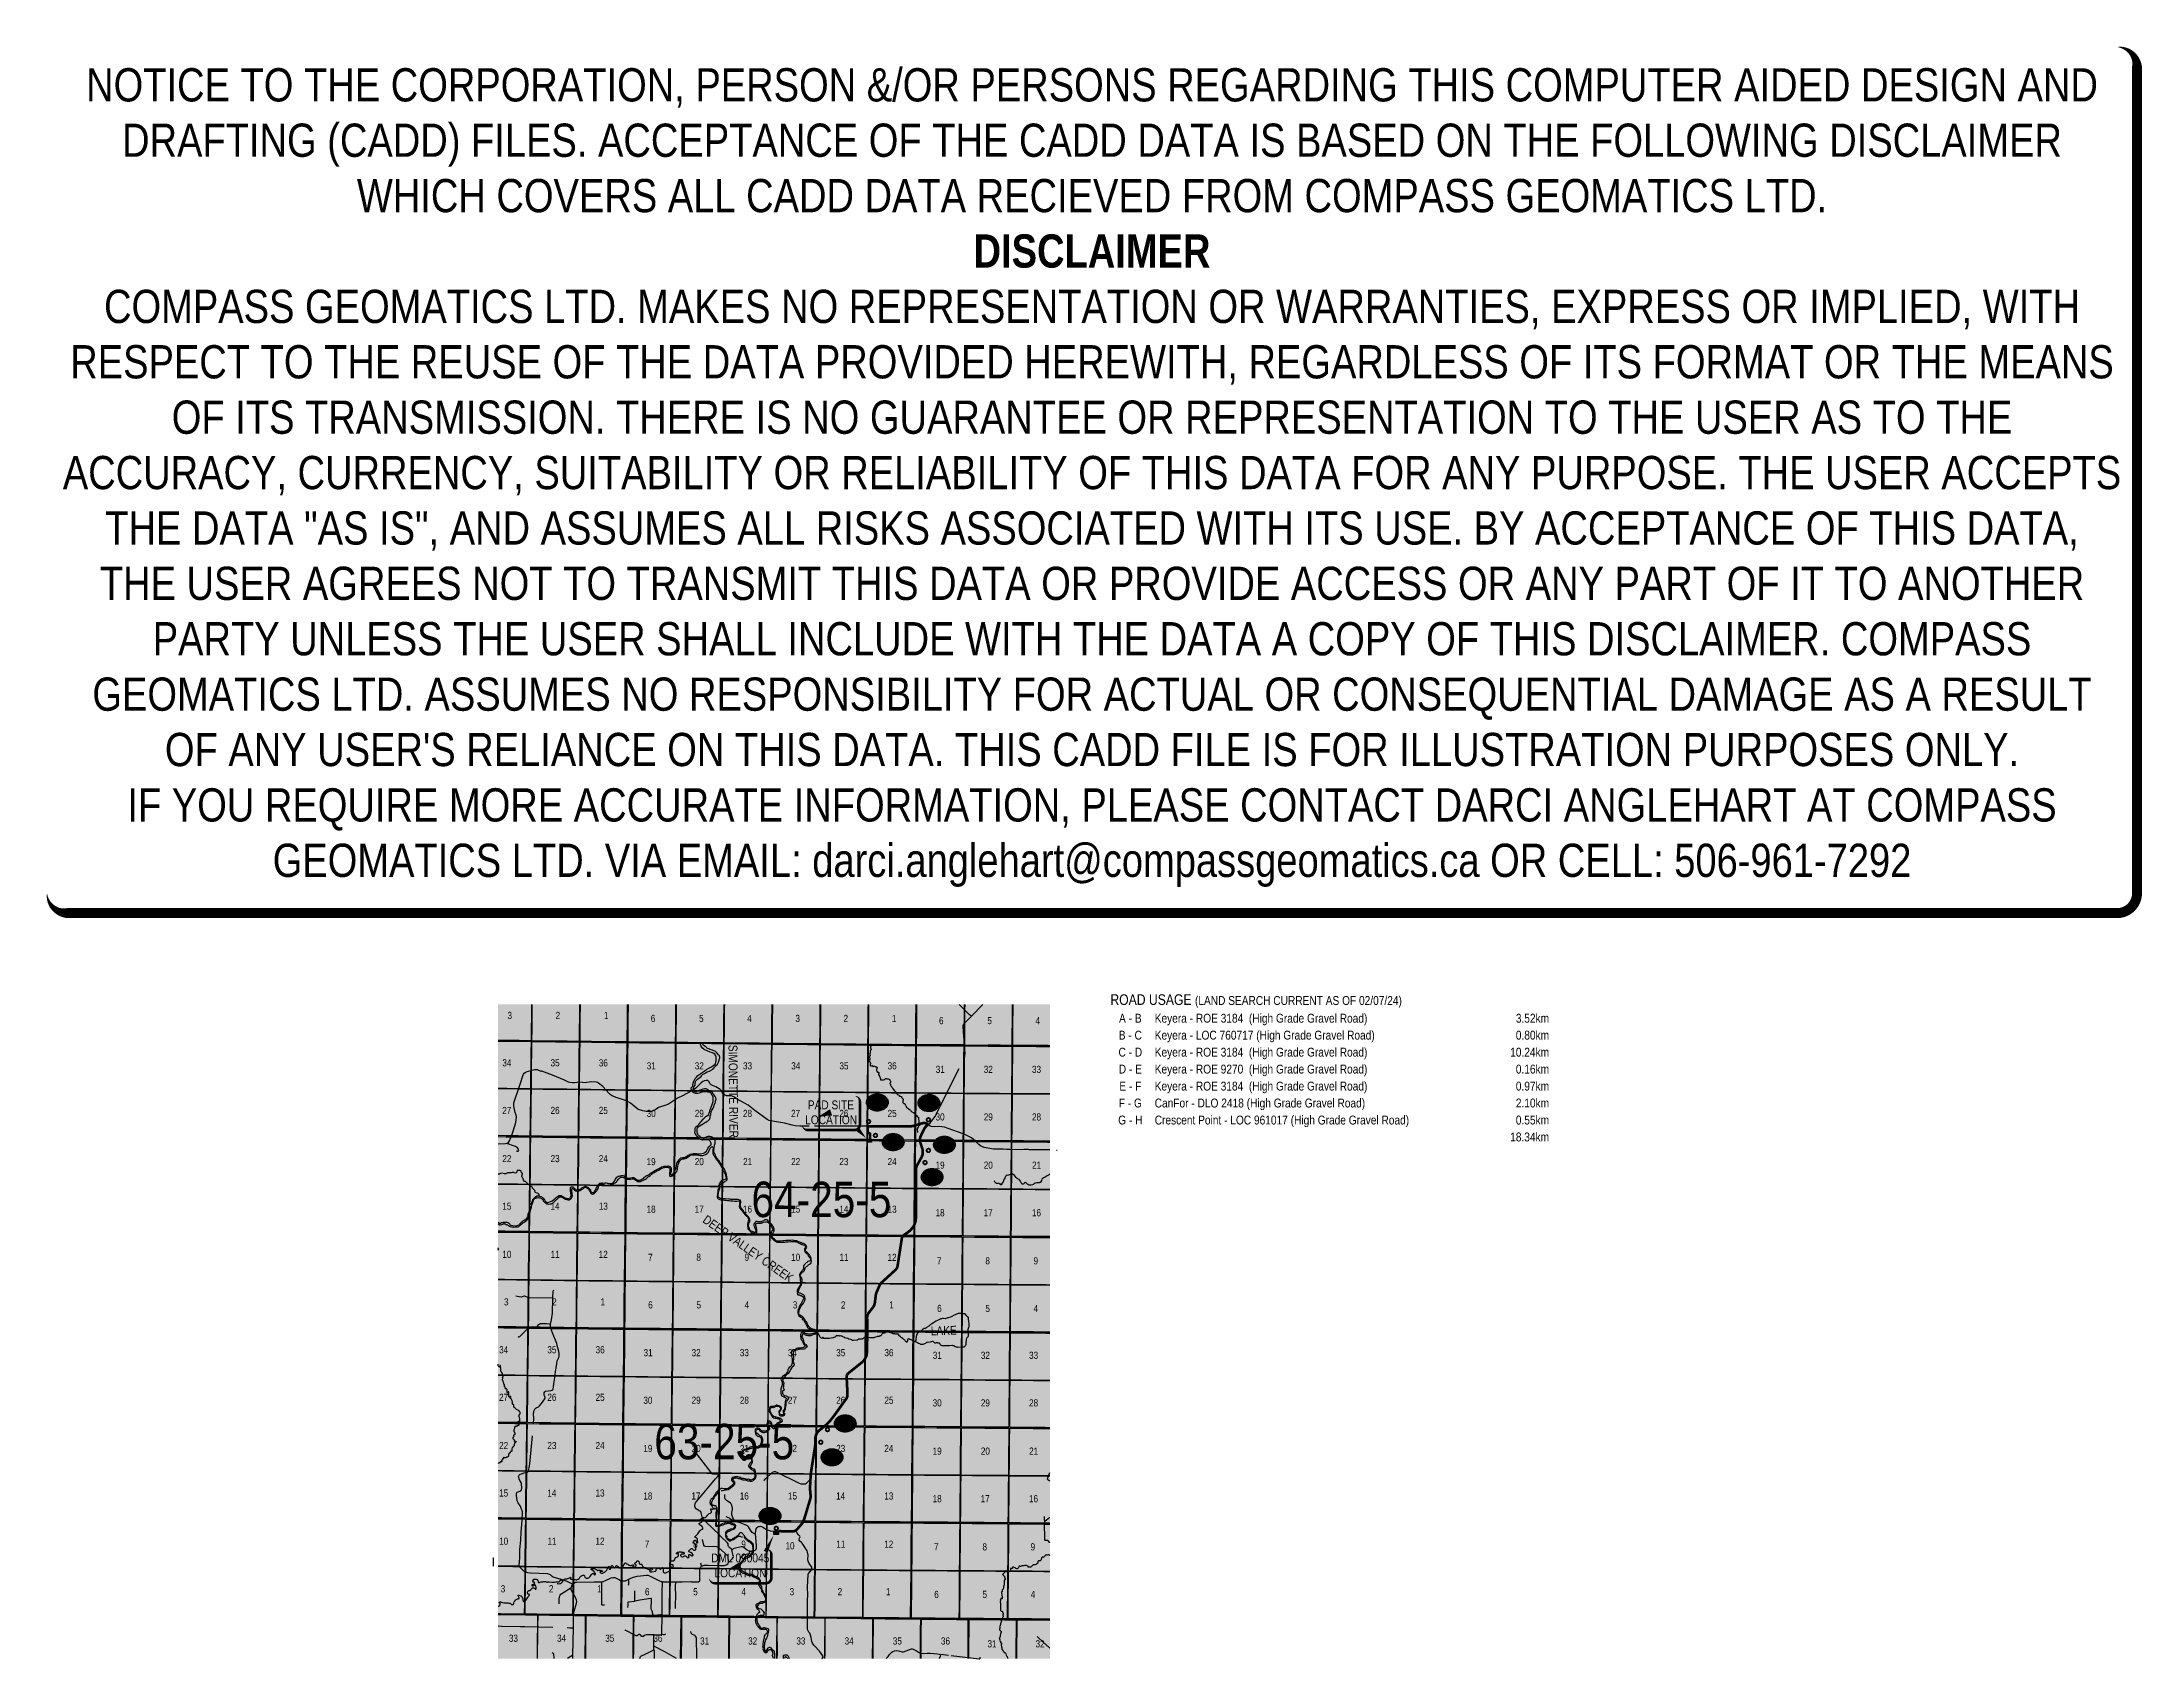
# Model space of a CAD drawing. Extents: x 506959 to 509328, y 6024157 to 6025982.
import ezdxf
from ezdxf.enums import TextEntityAlignment as Align

# ---------------------------------------------------------------- set-up
doc = ezdxf.new("R2010")
doc.units = 0
doc.header["$LTSCALE"] = 5
doc.linetypes.add('DASHED2', pattern=[9.525, 6.35, -3.175])
doc.linetypes.add('foc-ACCESSROAD', pattern=[3.75, 2.5, -1.25])
for name, color, linetype in [('AS-RESIDENCE', 14, 'Continuous'), ('C-AR', 13, 'foc-ACCESSROAD'), ('CG-NOTES', 7, 'Continuous'), ('Quarters', 8, 'Continuous'), ('RoadSeg', 57, 'DASHED2'), ('ROUTE MAP BUBBLES', 7, 'Continuous'), ('ROUTE MAP DOTS', 7, 'Continuous'), ('ROUTE-MAP-ROUTE', 90, 'Continuous'), ('T-WATER', 160, 'Continuous'), ('T-WATER-H', 133, 'Continuous'), ('T-WATER-T', 170, 'Continuous'), ('Townships', 57, 'Continuous')]:
    doc.layers.add(name, color=color, linetype=linetype)
doc.layers.add('DISCLAIMER', color=7, linetype='Continuous', plot=False)
doc.layers.add('ROUTE-MAP-BACKGROUND-H', color=7, linetype='Continuous', true_color=0xf0ebff)
doc.styles.add('0', font='ARIALN.TTF')
doc.styles.add('120', font='ARIALN.TTF', dxfattribs={"height": 13})
doc.styles.add('80', font='ARIALN.TTF', dxfattribs={"height": 10})
doc.styles.add('BOLD', font='ARIALNB.TTF')
doc.styles.add('TXT', font='ARIALN.TTF', dxfattribs={"height": 0.2})

msp = doc.modelspace()

# ---------------------------------------------------------------- texts
at = {"layer": 'RoadSeg', "style": '120'}
for s, p in [('3', (507484.6, 6024879.5)), ('2', (507538.9, 6024879.5)), ('1', (507593.4, 6024879.5)), ('6', (507646.2, 6024876.1)), ('5', (507700.7, 6024876.1)), ('4', (507755.1, 6024876.1)), ('3', (507809.4, 6024876.1)), ('2', (507863.7, 6024876.1)), ('1', (507918.2, 6024876.1)), ('6', (507971.4, 6024873.6)), ('5', (508025.9, 6024873.6)), ('4', (508080.3, 6024873.6)), ('34', (507478.8, 6024826)), ('35', (507533.2, 6024826)), ('36', (507587.6, 6024825.9)), ('31', (507641.7, 6024822.6)), ('32', (507695.9, 6024822.6)), ('33', (507750.3, 6024822.6)), ('34', (507804.7, 6024822.6)), ('35', (507859.1, 6024822.6)), ('36', (507913.4, 6024822.6)), ('31', (507967.7, 6024818.6)), ('32', (508021.9, 6024818.6)), ('33', (508076.3, 6024818.6)), ('27', (507478.7, 6024772.2)), ('26', (507533.2, 6024772.3)), ('25', (507587.6, 6024772.3)), ('30', (507641.6, 6024768.9)), ('29', (507695.9, 6024768.9)), ('28', (507750.3, 6024768.9)), ('27', (507804.5, 6024768.9)), ('26', (507859, 6024768.9)), ('25', (507913.4, 6024768.9)), ('30', (507967.5, 6024764.9)), ('29', (508021.9, 6024764.9)), ('28', (508076.3, 6024764.9)), ('22', (507478.8, 6024717.9)), ('23', (507533.2, 6024717.9)), ('24', (507587.6, 6024717.9)), ('19', (507641.5, 6024714.5)), ('20', (507695.9, 6024714.5)), ('21', (507750.4, 6024714.5)), ('22', (507804.6, 6024714.5)), ('23', (507859, 6024714.5)), ('24', (507913.4, 6024714.5)), ('19', (507967.5, 6024710.5)), ('20', (508021.9, 6024710.5)), ('21', (508076.4, 6024710.5)), ('15', (507478.8, 6024664.2)), ('14', (507533.1, 6024664.2)), ('13', (507587.6, 6024664.2)), ('18', (507641.5, 6024660.8)), ('17', (507695.8, 6024660.8)), ('16', (507750.2, 6024660.8)), ('15', (507804.6, 6024660.9)), ('14', (507859, 6024660.8)), ('13', (507913.4, 6024660.8)), ('18', (507967.5, 6024656.8)), ('17', (508021.7, 6024656.8)), ('16', (508076.2, 6024656.8)), ('10', (507478.8, 6024609.8)), ('11', (507533.3, 6024609.8)), ('12', (507587.5, 6024609.8)), ('7', (507643.2, 6024606.5)), ('8', (507697.7, 6024606.5)), ('9', (507752, 6024606.5)), ('10', (507804.6, 6024606.5)), ('11', (507859.1, 6024606.5)), ('12', (507913.3, 6024606.4)), ('7', (507969.1, 6024602.4)), ('8', (508023.7, 6024602.5)), ('9', (508078, 6024602.5)), ('3', (507480.7, 6024556.2)), ('2', (507535, 6024556.1)), ('1', (507589.5, 6024556.1)), ('6', (507643.3, 6024552.8)), ('5', (507697.8, 6024552.8)), ('4', (507752.1, 6024552.8)), ('3', (507806.5, 6024552.8)), ('2', (507860.8, 6024552.7)), ('1', (507915.3, 6024552.8)), ('6', (507969.3, 6024548.8)), ('5', (508023.7, 6024548.8)), ('4', (508078.1, 6024548.7)), ('34', (507475.2, 6024502.2)), ('35', (507529.6, 6024502.2)), ('36', (507584, 6024502.2)), ('31', (507638.1, 6024498.9)), ('32', (507692.3, 6024498.9)), ('33', (507746.7, 6024498.9)), ('34', (507801, 6024498.9)), ('35', (507855.4, 6024498.9)), ('36', (507909.8, 6024498.9)), ('31', (507964.4, 6024495.9)), ('32', (508018.6, 6024495.9)), ('33', (508073, 6024495.9)), ('27', (507475.1, 6024448.5)), ('26', (507529.6, 6024448.5)), ('25', (507584, 6024448.5)), ('30', (507637.9, 6024445.2)), ('29', (507692.3, 6024445.2)), ('28', (507746.7, 6024445.2)), ('27', (507800.9, 6024445.2)), ('26', (507855.4, 6024445.2)), ('25', (507909.8, 6024445.2)), ('30', (507964.2, 6024442.2)), ('29', (508018.6, 6024442.2)), ('28', (508073, 6024442.2)), ('22', (507475.2, 6024394.1)), ('23', (507529.6, 6024394.1)), ('24', (507583.9, 6024394.1)), ('19', (507637.9, 6024390.8)), ('20', (507692.3, 6024390.8)), ('21', (507746.8, 6024390.8)), ('22', (507801, 6024390.8)), ('23', (507855.4, 6024390.8)), ('24', (507909.7, 6024390.8)), ('19', (507964.2, 6024387.8)), ('20', (508018.6, 6024387.8)), ('21', (508073.1, 6024387.8)), ('15', (507475.2, 6024340.5)), ('14', (507529.5, 6024340.4)), ('13', (507583.9, 6024340.5)), ('18', (507637.9, 6024337.1)), ('17', (507692.1, 6024337.1)), ('16', (507746.6, 6024337.1)), ('15', (507801, 6024337.2)), ('14', (507855.3, 6024337.1)), ('13', (507909.7, 6024337.1)), ('18', (507964.2, 6024334.1)), ('17', (508018.4, 6024334.1)), ('16', (508072.9, 6024334.1)), ('10', (507475.2, 6024286.1)), ('11', (507529.7, 6024286.1)), ('12', (507583.8, 6024286.1)), ('7', (507639.5, 6024282.8)), ('8', (507694.1, 6024282.8)), ('9', (507748.4, 6024282.8)), ('10', (507798.2, 6024280.9)), ('11', (507855.5, 6024282.8)), ('12', (507909.6, 6024282.7)), ('7', (507965.8, 6024279.7)), ('8', (508020.4, 6024279.7)), ('9', (508074.7, 6024279.8)), ('3', (507477, 6024232.4)), ('2', (507531.3, 6024232.4)), ('1', (507585.8, 6024232.4)), ('6', (507639.7, 6024229.1)), ('5', (507694.1, 6024229.1)), ('4', (507748.5, 6024229.1)), ('3', (507802.9, 6024229.1)), ('2', (507857.1, 6024229.1)), ('1', (507911.6, 6024229.1)), ('6', (507966, 6024226)), ('5', (508020.4, 6024226.1)), ('4', (508074.8, 6024226)), ('33', (507486.2, 6024176.6)), ('34', (507540.5, 6024176.6)), ('35', (507594.9, 6024176.6)), ('36', (507649.2, 6024176.6)), ('31', (507701.9, 6024173.5)), ('32', (507756.1, 6024173.5)), ('33', (507810.5, 6024173.5)), ('34', (507864.9, 6024173.5)), ('35', (507919.3, 6024173.5)), ('36', (507973.6, 6024173.5)), ('31', (508026.1, 6024170.3)), ('32', (508080.3, 6024170.3))]:
    msp.add_text(s, height=8, dxfattribs=at).set_placement(p)
for s, p in [('64-25-5', (507759.8, 6024655.9)), ('63-25-5', (507650.2, 6024382.6))]:
    msp.add_text(s, height=39.98, rotation=359.9576, dxfattribs=at).set_placement(p)
at = {"layer": 'T-WATER-T', "style": 'TXT'}
for s, height, rotation, p in [('SIMONETTE RIVER', 10.005, 270.5281, (507734.4, 6024797.7)), ('DEEP VALLEY CREEK', 10.005, 324.9899, (507753.2, 6024616.1)), ('LAKE', 10.01, 1.7649, (507976.9, 6024522.8))]:
    msp.add_text(s, height=height, rotation=rotation, dxfattribs=at).set_placement(p, align=Align.CENTER)

# ---------------------------------------------------------------- blocks, each defined once
blk = doc.blocks.new('res_other')
blk.add_hatch(color=14).paths.add_polyline_path([(-1.09, 0.73), (0.91, 0.73), (0.91, -0.69), (-1.09, -0.69)])
at = {"color": 14}
blk.add_lwpolyline([(-1.09, 0.73), (0.91, 0.73), (0.91, -0.69), (-1.09, -0.69)], close=True, dxfattribs=at)
blk = doc.blocks.new('*U415')
h = blk.add_hatch(color=255)
edge = h.paths.add_edge_path()
edge.add_line((-26.5, -20), (26.5, -20))
edge.add_arc((26.5, -14), 6, 270, 360)
edge.add_line((32.5, -14), (32.5, 12.5))
edge.add_arc((26.5, 12.5), 6, 0, 90)
edge.add_line((26.5, 18.5), (-26.5, 18.5))
edge.add_arc((-26.5, 12.5), 6, 90, 180)
edge.add_line((-32.5, 12.5), (-32.5, -14))
edge.add_arc((-26.5, -14), 6, 180, 270)
at = {"color": 14, "flags": 128}
blk.add_lwpolyline([(-26.5, -20, 3, 3, 0), (26.5, -20, 3, 3, 0.414214), (32.5, -14, 3, 3, 0), (32.5, 12.5, 3, 0, 0.414214), (26.5, 18.5, 0, 0, 0), (-26.5, 18.5, 0, 0, 0.414214), (-32.5, 12.5, 0, 0, 0), (-32.5, -14, 0, 3, 0.414214)], format="xyseb", close=True, dxfattribs=at)
blk.add_lwpolyline([(-13.7, -4.5, 0, 7.5, 0), (0, 0, 0, 0, 0)], format="xyseb", dxfattribs=at)
at = {"color": 14, "style": '80'}
blk.add_attdef('ENTER_TEXT_001', (-36, -5), '', height=10, dxfattribs=at)
blk = doc.blocks.new('*U425')
h = blk.add_hatch(color=255)
edge = h.paths.add_edge_path()
edge.add_line((-29, -20), (29, -20))
edge.add_arc((29, -14), 6, 270, 360)
edge.add_line((35, -14), (35, 12.5))
edge.add_arc((29, 12.5), 6, 0, 90)
edge.add_line((29, 18.5), (-29, 18.5))
edge.add_arc((-29, 12.5), 6, 90, 180)
edge.add_line((-35, 12.5), (-35, -14))
edge.add_arc((-29, -14), 6, 180, 270)
at = {"color": 14, "flags": 128}
blk.add_lwpolyline([(-29, -20, 3, 3, 0), (29, -20, 3, 3, 0.414214), (35, -14, 3, 3, 0), (35, 12.5, 3, 0, 0.414214), (29, 18.5, 0, 0, 0), (-29, 18.5, 0, 0, 0.414214), (-35, 12.5, 0, 0, 0), (-35, -14, 0, 3, 0.414214)], format="xyseb", close=True, dxfattribs=at)
blk.add_lwpolyline([(-13.7, -4.5, 0, 7.5, 0), (0, 0, 0, 0, 0)], format="xyseb", dxfattribs=at)
at = {"color": 14, "style": '80'}
blk.add_attdef('ENTER_TEXT_001', (-36, -5), '', height=10, dxfattribs=at)
blk = doc.blocks.new('AA')
at = {"const_width": 4}
blk.add_lwpolyline([(-1, 0, 1), (1, 0, 1)], format="xyb", close=True, dxfattribs=at)
blk.add_circle((0, 0), 2)
blk = doc.blocks.new('Route_Letters')
h = blk.add_hatch(color=255)
h.dxf.hatch_style = 1
edge = h.paths.add_edge_path()
edge.add_ellipse((-0.1, 0.5), major_axis=(-12, 0), ratio=0.789318, start_angle=0, end_angle=360)
at = {"color": 5}
blk.add_open_spline([(-12.3, 0.5), (-12.3, -0.3), (-12.2, -1), (-11.7, -2.8), (-11.1, -3.9), (-9.6, -5.8), (-8.5, -6.7), (-6.2, -8), (-4.9, -8.5), (-2.1, -9.2), (-0.7, -9.3), (2.2, -9.1), (3.6, -8.8), (6.3, -7.9), (7.5, -7.2), (9.5, -5.6), (10.4, -4.6), (11.6, -2.5), (12, -1.4), (12.2, 0.9), (12, 2.1), (11.2, 4.3), (10.5, 5.4), (8.8, 7.2), (7.7, 8), (5.3, 9.2), (3.9, 9.7), (1.1, 10.2), (-0.4, 10.2), (-3.2, 9.9), (-4.6, 9.6), (-7.2, 8.5), (-8.3, 7.7), (-10.2, 6), (-11, 5), (-12, 2.9), (-12.3, 1.7), (-12.3, 0.5), (-12.3, 0.5), (-12.3, 0.5)], degree=3, knots=[0, 0, 0, 0, 0.219529, 0.219529, 0.575727, 0.575727, 0.931924, 0.931924, 1.288121, 1.288121, 1.644318, 1.644318, 2.000515, 2.000515, 2.356712, 2.356712, 2.712909, 2.712909, 3.069107, 3.069107, 3.425304, 3.425304, 3.781501, 3.781501, 4.137698, 4.137698, 4.493895, 4.493895, 4.850092, 4.850092, 5.20629, 5.20629, 5.562487, 5.562487, 5.918684, 5.918684, 6.274881, 6.274881, 6.283185, 6.283185, 6.283185, 6.283185], dxfattribs=at)
at = {"color": 14, "style": 'BOLD'}
blk.add_attdef('A', text='', height=9.5, dxfattribs=at).set_placement((0.2, 1), align=Align.MIDDLE)
blk = doc.blocks.new('*T430')
at = {"layer": 'CG-NOTES', "color": 154, "transparency": 16777216, "insert": (2.5, -2.3), "char_height": 11.9938, "width": 494.951, "attachment_point": 1, "style": 'BOLD'}
blk.add_mtext('{\\fArial Narrow|b0|i0|c0|p34;\\C14;ROAD USAGE\\fArial Narrow|b1|i0|c0|p34;\\H0.99999x; \\fArial Narrow|b0|i0|c0|p34;\\H0.83333x;\\C256;(LAND SEARCH CURRENT AS OF 02/07/24)}', dxfattribs=at)
at = {"layer": 'CG-NOTES', "transparency": 16777216, "style": '0'}
for s, insert, char_height, width, attachment_point in [('A - B', (25, -24.3), 9.99, 44.977, 2), ('B - C', (25, -43.4), 9.99, 44.977, 2), ('Keyera - ROE 3184  (High Grade Gravel Road)', (52.5, -24.3), 9.995, 395.003, 1), ('Keyera - LOC 760717 (High Grade Gravel Road)', (52.5, -43.4), 9.995, 395.003, 1), ('3.52km', (497.4, -24.3), 9.99, 44.977, 3), ('0.80km', (497.4, -43.4), 9.99, 44.977, 3), ('C - D', (25, -62.6), 9.99, 44.977, 2), ('Keyera - ROE 3184  (High Grade Gravel Road)', (52.5, -62.6), 9.995, 395.003, 1), ('10.24km', (497.4, -62.6), 9.99, 44.977, 3), ('D - E', (25, -81.7), 9.99, 44.977, 2), ('Keyera - ROE 9270  (High Grade Gravel Road)', (52.5, -81.7), 9.995, 395.003, 1), ('0.16km', (497.4, -81.7), 9.99, 44.977, 3), ('E - F', (25, -100.9), 9.99, 44.977, 2), ('Keyera - ROE 3184  (High Grade Gravel Road)', (52.5, -100.9), 9.995, 395.003, 1), ('0.97km', (497.4, -100.9), 9.99, 44.977, 3), ('G - H', (25, -139.2), 9.99, 44.977, 2), ('F - G', (25, -120), 9.99, 44.977, 2), ('CanFor - DLO 2418 (High Grade Gravel Road)', (52.5, -120), 9.995, 395.003, 1), ('Crescent Point - LOC 961017 (High Grade Gravel Road)', (52.5, -139.2), 9.995, 395.003, 1), ('0.55km', (497.4, -139.2), 9.99, 44.977, 3), ('2.10km', (497.4, -120), 9.99, 44.977, 3), ('18.34km', (497.4, -158.3), 9.99, 44.977, 3)]:
    blk.add_mtext(s, dxfattribs=dict(at, insert=insert, char_height=char_height, width=width, attachment_point=attachment_point))
blk = doc.blocks.new('Disclaimer_Legal')
at = {"layer": 'DISCLAIMER', "color": 254, "flags": 128}
blk.add_lwpolyline([(-3612.9, -1104.6, 37.5, 37.5, 0), (4096.1, -1104.6, 37.5, 37.5, 0.414214), (4171.1, -1029.6, 37.5, 37.5, 0), (4171.1, 2078.7, 37.5, 0, 0.414214), (4096.1, 2153.7, 0, 0, 0), (-3612.9, 2153.7, 0, 0, 0.414214), (-3687.9, 2078.7, 0, 0, 0), (-3687.9, -1029.6, 0, 37.5, 0.414214)], format="xyseb", close=True, dxfattribs=at)
at = {"layer": 'DISCLAIMER', "color": 254, "insert": (241.6, 533.9), "char_height": 125, "width": 7717.568, "attachment_point": 5, "style": '80'}
blk.add_mtext('NOTICE TO THE CORPORATION, PERSON &/OR PERSONS REGARDING THIS COMPUTER AIDED DESIGN AND DRAFTING (CADD) FILES. ACCEPTANCE OF THE CADD DATA IS BASED ON THE FOLLOWING DISCLAIMER WHICH COVERS ALL CADD DATA RECIEVED FROM COMPASS GEOMATICS LTD.\\P{\\fArial Narrow|b1|i0|c0|p34;DISCLAIMER}\\PCOMPASS GEOMATICS LTD. MAKES NO REPRESENTATION OR WARRANTIES, EXPRESS OR IMPLIED, WITH RESPECT TO THE REUSE OF THE DATA PROVIDED HEREWITH, REGARDLESS OF ITS FORMAT OR THE MEANS OF ITS TRANSMISSION. THERE IS NO GUARANTEE OR REPRESENTATION TO THE USER AS TO THE ACCURACY, CURRENCY, SUITABILITY OR RELIABILITY OF THIS DATA FOR ANY PURPOSE. THE USER ACCEPTS THE DATA "AS IS", AND ASSUMES ALL RISKS ASSOCIATED WITH ITS USE. BY ACCEPTANCE OF THIS DATA, THE USER AGREES NOT TO TRANSMIT THIS DATA OR PROVIDE ACCESS OR ANY PART OF IT TO ANOTHER PARTY UNLESS THE USER SHALL INCLUDE WITH THE DATA A COPY OF THIS DISCLAIMER. COMPASS GEOMATICS LTD. ASSUMES NO RESPONSIBILITY FOR ACTUAL OR CONSEQUENTIAL DAMAGE AS A RESULT OF ANY USER\'S RELIANCE ON THIS DATA. THIS CADD FILE IS FOR ILLUSTRATION PURPOSES ONLY.\\PIF YOU REQUIRE MORE ACCURATE INFORMATION, PLEASE CONTACT DARCI ANGLEHART AT COMPASS GEOMATICS LTD. VIA EMAIL: darci.anglehart@compassgeomatics.ca OR CELL: 506-961-7292', dxfattribs=at)

# ---------------------------------------------------------------- hatches: boundary and pattern name
at = {"layer": 'ROUTE-MAP-BACKGROUND-H'}
h = msp.add_hatch(color=256, dxfattribs=at)
h.dxf.hatch_style = 1
h.paths.add_polyline_path([(507473.9, 6024895.9), (508096.5, 6024895.9), (508096.5, 6024157.6), (507473.9, 6024157.6)])
at = {"layer": 'T-WATER-H'}
h = msp.add_hatch(color=256, dxfattribs=at)
h.dxf.hatch_style = 1
h.paths.add_polyline_path([(507944.3, 6024516), (507944.9, 6024516.1), (507945.3, 6024516.4), (507945.6, 6024516.8), (507945.7, 6024517.3), (507945.8, 6024517.9), (507946.1, 6024520.8), (507946.1, 6024521), (507946.1, 6024521.3), (507946.3, 6024522.2), (507946.5, 6024523.4), (507947, 6024524.3), (507947.2, 6024524.7), (507947.6, 6024525.1), (507948.3, 6024525.7), (507949, 6024526.2), (507949.6, 6024526.6), (507950.7, 6024527.2), (507951.4, 6024527.6), (507952.7, 6024529), (507953.5, 6024529.6), (507954.8, 6024530.4), (507955.4, 6024530.6), (507956, 6024530.6), (507956.5, 6024530.8), (507957.8, 6024531.6), (507960.3, 6024533.2), (507960.7, 6024533.5), (507961.7, 6024534.6), (507962.6, 6024535.2), (507963.3, 6024535.8), (507965, 6024536.8), (507966.4, 6024537.6), (507967.6, 6024538.5), (507969.9, 6024539.7), (507972.9, 6024540.9), (507973.9, 6024541.3), (507974.4, 6024541.5), (507975.6, 6024541.7), (507976.3, 6024541.7), (507978.2, 6024541.6), (507978.8, 6024541.6), (507979.5, 6024541.7), (507980.5, 6024542), (507981.5, 6024542.4), (507982, 6024542.6), (507984.8, 6024543.3), (507986.2, 6024544), (507988.9, 6024545.5), (507989.9, 6024545.9), (507990.8, 6024546.4), (507993.3, 6024547.3), (507993.9, 6024547.5), (507994.5, 6024547.5), (507995.7, 6024547.4), (507996.8, 6024547), (507997.3, 6024546.9), (507997.8, 6024546.9), (508000, 6024546.9), (508000.4, 6024546.6), (508000.8, 6024546.3), (508001.6, 6024545), (508002.6, 6024544), (508003, 6024543.7), (508003.5, 6024543.5), (508004, 6024543.4), (508004.2, 6024542.9), (508004.2, 6024542.8), (508004.2, 6024541.5), (508004.2, 6024540.2), (508004.5, 6024538.3), (508005, 6024535.4), (508005.2, 6024533.8), (508005.1, 6024532.2), (508004.7, 6024531.1), (508004.3, 6024530.2), (508004, 6024529.1), (508003.8, 6024527.9), (508003.8, 6024526.7), (508003.9, 6024525.7), (508004.4, 6024524.3), (508004.5, 6024523.7), (508004.4, 6024523), (508004.1, 6024521.3), (508003.9, 6024520.8), (508003.8, 6024520.5), (508003.6, 6024520.4), (508003.3, 6024520), (508002.9, 6024519.6), (508002.1, 6024518), (508001.9, 6024517.2), (508001.9, 6024516.6), (508001.7, 6024513.9), (508001.5, 6024512.1), (508001.2, 6024511), (508001, 6024510.5), (508000.7, 6024510.1), (508000, 6024509.5), (507999.5, 6024509.2), (507999, 6024509), (507998.4, 6024508.9), (507997.5, 6024508.9), (507996.5, 6024508.9), (507992.7, 6024508.8), (507991.7, 6024508.9), (507991.2, 6024509), (507990.1, 6024509.4), (507989.6, 6024509.6), (507989.2, 6024509.9), (507988.3, 6024510.4), (507987.9, 6024510.6), (507987.3, 6024510.7), (507986.7, 6024510.8), (507986, 6024510.8), (507983.3, 6024510.7), (507981.4, 6024510.6), (507978.8, 6024510.7), (507977.4, 6024510.7), (507976.1, 6024510.7), (507974.8, 6024510.7), (507974.2, 6024510.8), (507973.7, 6024511), (507973.3, 6024511.3), (507973, 6024511.7), (507972.8, 6024512.2), (507972.4, 6024513.2), (507972.1, 6024513.5), (507971.6, 6024513.7), (507970.2, 6024513.7), (507969.6, 6024513.8), (507968.6, 6024514.2), (507967.7, 6024513.7), (507967.2, 6024513.6), (507966.7, 6024513.8), (507966.3, 6024514.1), (507964.8, 6024515.3), (507964.3, 6024515.5), (507963.6, 6024515.5), (507962.4, 6024515.2), (507961.4, 6024514.9), (507958.4, 6024514.5), (507957.8, 6024514.3), (507957.3, 6024514.2), (507956.4, 6024513.7), (507955, 6024513), (507954.1, 6024512.5), (507953.1, 6024512.1), (507952.5, 6024511.9), (507951.2, 6024512), (507950.7, 6024512.2), (507950.4, 6024512.5), (507947.9, 6024513.4), (507947.4, 6024513.7), (507946.6, 6024514.2), (507945.7, 6024514.7), (507944.6, 6024515), (507944.4, 6024515.4)])

# ---------------------------------------------------------------- linework, layer by layer
at = {"layer": 'CG-NOTES', "color": 14, "flags": 128}
for points in [[(507889, 6024745.1, 0, 5, 0), (507879.8, 6024754.7, 0, 0, 0)], [(507784.8, 6024296.7, 0, 5, 0), (507775.8, 6024278.1, 0, 0, 0)]]:
    msp.add_lwpolyline(points, format="xyseb", dxfattribs=at)
at = {"layer": 'Quarters'}
for points in [[(507511.7, 6024895.9), (507511.6, 6024895), (507511.5, 6024881.6), (507511.3, 6024868.2), (507511.2, 6024854.8), (507497.8, 6024855), (507484.4, 6024855.1), (507473.9, 6024855.3)], [(507565.9, 6024895.9), (507565.9, 6024894.3), (507565.7, 6024880.9), (507565.6, 6024867.5), (507565.4, 6024854.1), (507552, 6024854.3), (507538.6, 6024854.5), (507525.2, 6024854.6), (507512.2, 6024854.8), (507512.3, 6024868.2), (507512.5, 6024881.6), (507512.6, 6024895), (507512.7, 6024895.9)], [(507620.1, 6024895.9), (507620.1, 6024893.6), (507619.9, 6024880.3), (507619.8, 6024866.9), (507619.6, 6024853.5), (507606.2, 6024853.6), (507592.8, 6024853.8), (507579.5, 6024854), (507566.4, 6024854.1), (507566.6, 6024867.5), (507566.7, 6024880.9), (507566.9, 6024894.3), (507566.9, 6024895.9)], [(507674.3, 6024895.9), (507674.3, 6024893.1), (507674.2, 6024879.7), (507674, 6024866.3), (507673.9, 6024852.9), (507660.5, 6024853.1), (507647.1, 6024853.2), (507633.7, 6024853.3), (507620.6, 6024853.5), (507620.8, 6024866.9), (507620.9, 6024880.2), (507621.1, 6024893.6), (507621.1, 6024895.9)], [(507728.6, 6024895.9), (507728.5, 6024892.5), (507728.4, 6024879.2), (507728.3, 6024865.8), (507728.1, 6024852.4), (507714.7, 6024852.5), (507701.3, 6024852.6), (507687.9, 6024852.8), (507674.9, 6024852.9), (507675, 6024866.3), (507675.2, 6024879.7), (507675.3, 6024893.1), (507675.3, 6024895.9)], [(507782.8, 6024895.9), (507782.8, 6024892), (507782.6, 6024878.6), (507782.5, 6024865.2), (507782.4, 6024851.8), (507769, 6024852), (507755.6, 6024852.1), (507742.2, 6024852.2), (507729.1, 6024852.4), (507729.3, 6024865.8), (507729.4, 6024879.1), (507729.5, 6024892.5), (507729.6, 6024895.9)], [(507837.1, 6024895.9), (507837, 6024891.4), (507836.9, 6024878.1), (507836.8, 6024864.7), (507836.6, 6024851.3), (507823.2, 6024851.4), (507809.8, 6024851.5), (507796.4, 6024851.7), (507783.4, 6024851.8), (507783.5, 6024865.2), (507783.6, 6024878.6), (507783.8, 6024892), (507783.8, 6024895.9)], [(507891.3, 6024895.9), (507891.2, 6024890.9), (507891.1, 6024877.5), (507891, 6024864.1), (507890.9, 6024850.7), (507877.5, 6024850.9), (507864.1, 6024851), (507850.7, 6024851.1), (507837.6, 6024851.3), (507837.8, 6024864.7), (507837.9, 6024878), (507838, 6024891.4), (507838.1, 6024895.9)], [(507945.5, 6024895.9), (507945.5, 6024890.4), (507945.3, 6024877), (507945.2, 6024863.6), (507945.1, 6024850.2), (507931.7, 6024850.3), (507918.3, 6024850.5), (507904.9, 6024850.6), (507891.9, 6024850.7), (507892, 6024864.1), (507892.1, 6024877.5), (507892.3, 6024890.9), (507892.3, 6024895.9)], [(507999.8, 6024895.9), (507999.7, 6024889.9), (507999.6, 6024876.5), (507999.5, 6024863.1), (507999.4, 6024850.1), (507986, 6024850.2), (507972.6, 6024850.3), (507959.2, 6024850.4), (507946.1, 6024850.5), (507946.2, 6024863.6), (507946.4, 6024877), (507946.5, 6024890.3), (507946.5, 6024895.9)], [(508054, 6024895.9), (508053.9, 6024889.5), (508053.8, 6024876.1), (508053.7, 6024862.7), (508053.6, 6024849.7), (508040.2, 6024849.8), (508026.8, 6024849.9), (508026.8, 6024849.5), (508013.4, 6024849.6), (508000.4, 6024849.8), (508000.5, 6024863.1), (508000.6, 6024876.5), (508000.7, 6024889.9), (508000.8, 6024895.9)], [(508096.5, 6024849.3), (508094.5, 6024849.4), (508081.1, 6024849.5), (508067.7, 6024849.6), (508054.6, 6024849.7), (508054.7, 6024862.7), (508054.8, 6024876.1), (508054.9, 6024889.5), (508055, 6024895.9)], [(507473.9, 6024854.6), (507484.4, 6024854.5), (507497.8, 6024854.3), (507511.2, 6024854.1), (507511, 6024840.7), (507510.8, 6024827.3), (507510.7, 6024813.9), (507510.5, 6024800.6), (507497.1, 6024800.7), (507483.7, 6024800.9), (507473.9, 6024801)], [(508096.5, 6024794.8), (508094, 6024794.8), (508080.6, 6024794.9), (508067.2, 6024795), (508054.2, 6024795.1), (508054.3, 6024808.5), (508054.4, 6024821.9), (508054.5, 6024835.3), (508054.6, 6024848.7), (508067.7, 6024848.6), (508081.1, 6024848.5), (508094.5, 6024848.3), (508096.5, 6024848.3)], [(507473.9, 6024801), (507483.7, 6024800.9), (507497.1, 6024800.7), (507510.5, 6024800.6), (507510.4, 6024787.2), (507510.2, 6024773.8), (507510.1, 6024760.4), (507509.9, 6024747.3), (507496.5, 6024747.5), (507483.1, 6024747.6), (507473.9, 6024747.8)], [(508096.5, 6024741.6), (508093.6, 6024741.6), (508080.2, 6024741.7), (508066.8, 6024741.8), (508053.7, 6024741.9), (508053.8, 6024754.9), (508053.9, 6024768.3), (508054.1, 6024781.7), (508054.2, 6024795.1), (508067.2, 6024795), (508080.6, 6024794.9), (508094, 6024794.8), (508096.5, 6024794.8)], [(507473.9, 6024746.8), (507483.1, 6024746.6), (507496.5, 6024746.5), (507509.9, 6024746.3), (507509.7, 6024732.9), (507509.6, 6024719.5), (507509.4, 6024706.1), (507509.3, 6024692.7), (507495.8, 6024692.9), (507482.4, 6024693.1), (507473.9, 6024693.2)], [(508096.5, 6024687), (508093.2, 6024687), (508079.8, 6024687.1), (508066.4, 6024687.2), (508053.3, 6024687.3), (508053.4, 6024700.7), (508053.5, 6024714.1), (508053.6, 6024727.5), (508053.7, 6024740.9), (508066.8, 6024740.8), (508080.2, 6024740.7), (508093.6, 6024740.6), (508096.5, 6024740.6)], [(507473.9, 6024693.2), (507482.4, 6024693.1), (507495.8, 6024692.9), (507509.3, 6024692.7), (507509.1, 6024679.3), (507508.9, 6024666), (507508.8, 6024652.6), (507508.6, 6024639.5), (507495.2, 6024639.7), (507481.8, 6024639.8), (507473.9, 6024639.9)], [(508096.5, 6024633.8), (508092.8, 6024633.8), (508079.3, 6024633.9), (508065.9, 6024634), (508052.9, 6024634.1), (508053, 6024647.2), (508053.1, 6024660.6), (508053.2, 6024674), (508053.3, 6024687.3), (508066.4, 6024687.2), (508079.8, 6024687.1), (508093.2, 6024687), (508096.5, 6024687)], [(507473.9, 6024638.9), (507481.8, 6024638.8), (507495.2, 6024638.7), (507508.6, 6024638.5), (507508.5, 6024625.1), (507508.3, 6024611.7), (507508.1, 6024598.3), (507508, 6024584.9), (507494.6, 6024585.1), (507481.2, 6024585.3), (507473.9, 6024585.3)], [(508096.5, 6024579.2), (508092.3, 6024579.3), (508078.9, 6024579.4), (508065.5, 6024579.5), (508052.4, 6024579.6), (508052.5, 6024593), (508052.6, 6024606.4), (508052.7, 6024619.7), (508052.8, 6024633.1), (508065.9, 6024633), (508079.3, 6024632.9), (508092.7, 6024632.8), (508096.5, 6024632.8)], [(507473.9, 6024585.3), (507481.2, 6024585.3), (507494.6, 6024585.1), (507508, 6024584.9), (507507.8, 6024571.5), (507507.7, 6024558.1), (507507.5, 6024544.8), (507507.4, 6024531.7), (507493.9, 6024531.9), (507480.5, 6024532), (507473.9, 6024532.1)], [(508096.5, 6024526), (508091.9, 6024526.1), (508078.5, 6024526.2), (508065.1, 6024526.3), (508052, 6024526.4), (508052.1, 6024539.4), (508052.2, 6024552.8), (508052.3, 6024566.2), (508052.4, 6024579.6), (508065.5, 6024579.5), (508078.9, 6024579.4), (508092.3, 6024579.3), (508096.5, 6024579.2)], [(507473.9, 6024531.1), (507480.5, 6024531), (507493.9, 6024530.9), (507507.3, 6024530.7), (507507.2, 6024517.3), (507507, 6024503.9), (507506.9, 6024490.5), (507506.7, 6024477.1), (507493.3, 6024477.3), (507479.9, 6024477.5), (507473.9, 6024477.5)], [(508096.5, 6024471.5), (508091.5, 6024471.5), (508078, 6024471.6), (508064.6, 6024471.7), (508051.5, 6024471.8), (508051.6, 6024485.2), (508051.7, 6024498.6), (508051.9, 6024512), (508052, 6024525.4), (508065.1, 6024525.3), (508078.5, 6024525.2), (508091.9, 6024525), (508096.5, 6024525)], [(507473.9, 6024477.5), (507479.9, 6024477.5), (507493.3, 6024477.3), (507506.7, 6024477.1), (507506.5, 6024463.7), (507506.4, 6024450.3), (507506.2, 6024436.9), (507506.1, 6024423.9), (507492.6, 6024424.1), (507479.2, 6024424.2), (507473.9, 6024424.3)], [(508096.5, 6024418.2), (508091.1, 6024418.3), (508077.6, 6024418.4), (508064.2, 6024418.5), (508051.1, 6024418.6), (508051.2, 6024431.6), (508051.3, 6024445), (508051.4, 6024458.4), (508051.5, 6024471.8), (508064.6, 6024471.7), (508078, 6024471.6), (508091.5, 6024471.5), (508096.5, 6024471.5)], [(507473.9, 6024423.3), (507479.2, 6024423.2), (507492.6, 6024423), (507506.1, 6024422.9), (507505.9, 6024409.5), (507505.7, 6024396.1), (507505.6, 6024382.7), (507505.4, 6024369.3), (507492, 6024369.5), (507478.6, 6024369.6), (507473.9, 6024369.7)], [(508096.5, 6024363.7), (508090.6, 6024363.7), (508077.2, 6024363.8), (508063.7, 6024363.9), (508050.6, 6024364), (508050.8, 6024377.4), (508050.9, 6024390.8), (508051, 6024404.2), (508051.1, 6024417.6), (508064.2, 6024417.5), (508077.6, 6024417.4), (508091, 6024417.3), (508096.5, 6024417.2)], [(507473.9, 6024369.7), (507478.6, 6024369.6), (507492, 6024369.5), (507505.4, 6024369.3), (507505.3, 6024355.9), (507505.1, 6024342.5), (507505, 6024329.1), (507504.8, 6024316.1), (507491.4, 6024316.2), (507477.9, 6024316.4), (507473.9, 6024316.5)], [(508096.5, 6024310.5), (508090.2, 6024310.5), (508076.8, 6024310.6), (508063.3, 6024310.7), (508050.2, 6024310.8), (508050.3, 6024323.9), (508050.4, 6024337.3), (508050.5, 6024350.7), (508050.6, 6024364), (508063.7, 6024363.9), (508077.2, 6024363.8), (508090.6, 6024363.7), (508096.5, 6024363.7)], [(507473.9, 6024315.5), (507477.9, 6024315.4), (507491.3, 6024315.2), (507504.8, 6024315.1), (507504.6, 6024301.7), (507504.5, 6024288.3), (507504.3, 6024274.9), (507504.2, 6024261.5), (507490.7, 6024261.7), (507477.3, 6024261.8), (507473.9, 6024261.9)], [(508096.5, 6024255.9), (508089.8, 6024256), (508076.3, 6024256.1), (508062.9, 6024256.2), (508049.8, 6024256.3), (508049.9, 6024269.7), (508050, 6024283.1), (508050.1, 6024296.4), (508050.2, 6024309.8), (508063.3, 6024309.7), (508076.8, 6024309.6), (508090.2, 6024309.5), (508096.5, 6024309.5)], [(507473.9, 6024261.9), (507477.3, 6024261.8), (507490.7, 6024261.7), (507504.2, 6024261.5), (507504, 6024248.1), (507503.8, 6024234.7), (507503.7, 6024221.2), (507503.5, 6024207.7), (507490.1, 6024207.9), (507476.6, 6024208.1), (507473.9, 6024208.1)], [(508096.5, 6024202.1), (508089.3, 6024202.2), (508075.9, 6024202.3), (508062.4, 6024202.4), (508049.3, 6024202.5), (508049.4, 6024216), (508049.5, 6024229.5), (508049.7, 6024242.9), (508049.8, 6024256.3), (508062.9, 6024256.2), (508076.3, 6024256.1), (508089.8, 6024256), (508096.5, 6024255.9)], [(507473.9, 6024207.4), (507478.4, 6024207.4), (507491.8, 6024207.2), (507505.1, 6024207.1), (507518.4, 6024206.9), (507518.3, 6024193.4), (507518.1, 6024179.9), (507518, 6024166.6), (507517.9, 6024157.6)], [(507518.5, 6024157.6), (507518.6, 6024166.5), (507518.8, 6024179.9), (507518.9, 6024193.4), (507519.1, 6024206.9), (507532.4, 6024206.7), (507545.8, 6024206.5), (507559.1, 6024206.3), (507572.4, 6024206.1), (507572.3, 6024192.7), (507572.1, 6024179.3), (507572, 6024165.9), (507571.9, 6024157.6)], [(507572.9, 6024157.6), (507573, 6024165.9), (507573.1, 6024179.3), (507573.3, 6024192.7), (507573.4, 6024206.1), (507586.4, 6024205.9), (507599.7, 6024205.8), (507613.1, 6024205.6), (507626.4, 6024205.4), (507626.3, 6024192.1), (507626.1, 6024178.7), (507626, 6024165.3), (507625.9, 6024157.6)], [(507626.9, 6024157.6), (507627, 6024165.3), (507627.1, 6024178.7), (507627.3, 6024192), (507627.4, 6024205.4), (507640.4, 6024205.3), (507653.7, 6024205.2), (507667.1, 6024205), (507680.4, 6024204.9), (507680.2, 6024191.5), (507680.1, 6024178.1), (507680, 6024164.7), (507679.9, 6024157.6)], [(507680.9, 6024157.6), (507681, 6024164.7), (507681.1, 6024178.1), (507681.3, 6024191.5), (507681.4, 6024204.9), (507694.4, 6024204.8), (507707.7, 6024204.6), (507721.1, 6024204.5), (507734.4, 6024204.4), (507734.3, 6024191), (507734.1, 6024177.5), (507734, 6024164.2), (507733.9, 6024157.6)], [(507734.9, 6024157.6), (507735, 6024164.1), (507735.1, 6024177.5), (507735.3, 6024191), (507735.4, 6024204.4), (507748.5, 6024204.3), (507761.8, 6024204.3), (507775.1, 6024204.1), (507788.5, 6024204), (507788.3, 6024190.5), (507788.2, 6024177), (507788.1, 6024163.6), (507788, 6024157.6)], [(507789, 6024157.6), (507789.1, 6024163.6), (507789.2, 6024177), (507788.9, 6024177), (507789, 6024190.5), (507789.2, 6024204), (507802.5, 6024203.9), (507815.8, 6024203.7), (507829.1, 6024203.6), (507842.5, 6024203.5), (507842.4, 6024190), (507842.2, 6024176.5), (507842.1, 6024163.1), (507842, 6024157.6)], [(507842.7, 6024157.6), (507842.8, 6024163.1), (507842.9, 6024176.5), (507843, 6024190), (507843.1, 6024203.5), (507856.5, 6024203.3), (507869.8, 6024203.1), (507883.1, 6024203), (507896.5, 6024202.8), (507896.3, 6024189.4), (507896.2, 6024176), (507896.1, 6024162.6), (507896.1, 6024157.6)], [(507897.1, 6024157.6), (507897.1, 6024162.6), (507897.2, 6024176), (507897.3, 6024189.4), (507897.5, 6024202.8), (507910.5, 6024202.6), (507923.8, 6024202.5), (507937.1, 6024202.4), (507950.5, 6024202.3), (507950.3, 6024188.9), (507950.2, 6024175.5), (507950.1, 6024162.1), (507950.1, 6024157.6)], [(507951.1, 6024157.6), (507951.1, 6024162.1), (507951.2, 6024175.5), (507951.3, 6024188.9), (507951.5, 6024202.2), (507964.5, 6024202.1), (507977.8, 6024202), (507991.1, 6024201.9), (508004.4, 6024201.8), (508004.3, 6024188.3), (508004.2, 6024174.8), (508004.1, 6024161.4), (508004.1, 6024157.6)], [(508005.1, 6024157.6), (508005.1, 6024161.4), (508005.2, 6024174.8), (508005.3, 6024188.3), (508005.5, 6024201.8), (508018.5, 6024201.7), (508031.8, 6024201.6), (508045.1, 6024201.5), (508058.5, 6024201.4), (508058.4, 6024187.9), (508058.2, 6024174.4), (508058.1, 6024161), (508058.1, 6024157.6)], [(508059.1, 6024157.6), (508059.1, 6024161), (508059.2, 6024174.4), (508059.4, 6024187.9), (508059.5, 6024201.4), (508072.5, 6024201.3), (508085.8, 6024201.2), (508096.5, 6024201.1)]]:
    msp.add_lwpolyline(points, dxfattribs=at)
for points in [[(507564.9, 6024813.3), (507564.8, 6024799.9), (507551.4, 6024800.1), (507538, 6024800.2), (507524.6, 6024800.4), (507511.5, 6024800.5), (507511.7, 6024813.9), (507511.8, 6024827.3), (507512, 6024840.7), (507512.2, 6024854.1), (507525.2, 6024854), (507538.6, 6024853.8), (507552, 6024853.6), (507565.4, 6024853.5), (507565.2, 6024840.1), (507565.1, 6024826.7), (507564.9, 6024813.3)], [(507619.2, 6024812.6), (507619, 6024799.2), (507605.6, 6024799.4), (507592.2, 6024799.6), (507578.8, 6024799.7), (507565.8, 6024799.9), (507565.9, 6024813.3), (507566.1, 6024826.7), (507566.2, 6024840.1), (507566.4, 6024853.5), (507579.4, 6024853.3), (507592.8, 6024853.1), (507606.2, 6024853), (507619.6, 6024852.8), (507619.5, 6024839.4), (507619.3, 6024826), (507619.2, 6024812.6)], [(507673.4, 6024812.1), (507673.3, 6024798.7), (507659.9, 6024798.8), (507646.5, 6024799), (507633.1, 6024799.1), (507620, 6024799.2), (507620.2, 6024812.6), (507620.3, 6024826), (507620.5, 6024839.4), (507620.6, 6024852.8), (507633.7, 6024852.7), (507647.1, 6024852.5), (507660.5, 6024852.4), (507673.9, 6024852.3), (507673.7, 6024838.9), (507673.6, 6024825.5), (507673.4, 6024812.1)], [(507727.7, 6024811.5), (507727.6, 6024798.1), (507714.2, 6024798.3), (507700.8, 6024798.4), (507687.4, 6024798.5), (507674.3, 6024798.7), (507674.4, 6024812.1), (507674.6, 6024825.5), (507674.7, 6024838.8), (507674.9, 6024852.2), (507687.9, 6024852.1), (507701.3, 6024852), (507714.7, 6024851.8), (507728.1, 6024851.7), (507728, 6024838.3), (507727.8, 6024824.9), (507727.7, 6024811.5)], [(507782, 6024811), (507781.8, 6024797.6), (507768.4, 6024797.7), (507755, 6024797.9), (507741.6, 6024798), (507728.6, 6024798.1), (507728.7, 6024811.5), (507728.8, 6024824.9), (507729, 6024838.3), (507729.1, 6024851.7), (507742.2, 6024851.6), (507755.6, 6024851.4), (507769, 6024851.3), (507782.4, 6024851.2), (507782.2, 6024837.8), (507782.1, 6024824.4), (507782, 6024811)], [(507836.2, 6024810.4), (507836.1, 6024797), (507822.7, 6024797.2), (507809.3, 6024797.3), (507795.9, 6024797.4), (507782.5, 6024797.6), (507782.6, 6024811), (507782.8, 6024824.4), (507782.9, 6024837.8), (507783, 6024851.1), (507796.4, 6024851), (507809.8, 6024850.9), (507823.2, 6024850.7), (507836.6, 6024850.6), (507836.5, 6024837.2), (507836.4, 6024823.8), (507836.2, 6024810.4)], [(507890.5, 6024809.9), (507890.4, 6024796.5), (507877, 6024796.6), (507863.6, 6024796.8), (507850.2, 6024796.9), (507837.1, 6024797), (507837.2, 6024810.4), (507837.4, 6024823.8), (507837.5, 6024837.2), (507837.6, 6024850.6), (507850.7, 6024850.5), (507864.1, 6024850.3), (507877.5, 6024850.2), (507890.9, 6024850.1), (507890.7, 6024836.7), (507890.6, 6024823.3), (507890.5, 6024809.9)], [(507944.7, 6024809.4), (507944.6, 6024796), (507931.2, 6024796.1), (507917.8, 6024796.2), (507904.4, 6024796.4), (507891.4, 6024796.5), (507891.5, 6024809.9), (507891.6, 6024823.3), (507891.7, 6024836.7), (507891.9, 6024850), (507904.9, 6024849.9), (507918.3, 6024849.8), (507931.7, 6024849.6), (507945.1, 6024849.5), (507945, 6024836.1), (507944.9, 6024822.7), (507944.7, 6024809.4)], [(507999, 6024808.9), (507998.9, 6024795.5), (507985.5, 6024795.6), (507972.1, 6024795.7), (507958.7, 6024795.9), (507945.6, 6024796), (507945.8, 6024809.3), (507945.9, 6024822.7), (507946, 6024836.1), (507946.1, 6024849.5), (507959.2, 6024849.4), (507972.6, 6024849.3), (507986, 6024849.2), (507999.4, 6024849.1), (507999.2, 6024835.7), (507999.1, 6024822.3), (507999, 6024808.9)], [(508053.3, 6024808.5), (508053.2, 6024795.1), (508039.8, 6024795.2), (508026.4, 6024795.3), (508013, 6024795.4), (507999.9, 6024795.5), (508000, 6024808.9), (508000.1, 6024822.3), (508000.2, 6024835.7), (508000.4, 6024849.1), (508013.4, 6024849), (508026.8, 6024848.9), (508040.2, 6024848.8), (508053.6, 6024848.7), (508053.5, 6024835.3), (508053.4, 6024821.9), (508053.3, 6024808.5)], [(507564.3, 6024759.7), (507564.2, 6024746.7), (507550.8, 6024746.8), (507537.4, 6024747), (507524, 6024747.1), (507510.9, 6024747.3), (507511.1, 6024760.4), (507511.2, 6024773.8), (507511.4, 6024787.2), (507511.5, 6024800.5), (507524.6, 6024800.4), (507538, 6024800.2), (507551.4, 6024800.1), (507564.8, 6024799.9), (507564.6, 6024786.5), (507564.5, 6024773.1), (507564.3, 6024759.7)], [(507618.6, 6024759.1), (507618.4, 6024746), (507605, 6024746.2), (507591.6, 6024746.3), (507578.2, 6024746.5), (507565.2, 6024746.6), (507565.3, 6024759.7), (507565.5, 6024773.1), (507565.6, 6024786.5), (507565.8, 6024799.9), (507578.8, 6024799.7), (507592.2, 6024799.6), (507605.6, 6024799.4), (507619, 6024799.2), (507618.9, 6024785.8), (507618.7, 6024772.4), (507618.6, 6024759.1)], [(507672.9, 6024758.5), (507672.7, 6024745.4), (507659.3, 6024745.6), (507645.9, 6024745.7), (507632.5, 6024745.9), (507619.4, 6024746), (507619.6, 6024759), (507619.7, 6024772.4), (507619.9, 6024785.8), (507620, 6024799.2), (507633.1, 6024799.1), (507646.5, 6024799), (507659.9, 6024798.8), (507673.3, 6024798.7), (507673.2, 6024785.3), (507673, 6024771.9), (507672.9, 6024758.5)], [(507727.1, 6024758), (507727, 6024744.9), (507713.6, 6024745), (507700.2, 6024745.2), (507686.8, 6024745.3), (507673.7, 6024745.4), (507673.9, 6024758.5), (507674, 6024771.9), (507674.2, 6024785.3), (507674.3, 6024798.7), (507687.4, 6024798.5), (507700.8, 6024798.4), (507714.2, 6024798.3), (507727.6, 6024798.1), (507727.4, 6024784.7), (507727.3, 6024771.3), (507727.1, 6024758)], [(507781.4, 6024757.4), (507781.3, 6024744.4), (507767.9, 6024744.5), (507754.5, 6024744.6), (507741.1, 6024744.8), (507728, 6024744.9), (507728.1, 6024757.9), (507728.3, 6024771.3), (507728.4, 6024784.7), (507728.6, 6024798.1), (507741.6, 6024798), (507755, 6024797.9), (507768.4, 6024797.7), (507781.8, 6024797.6), (507781.7, 6024784.2), (507781.6, 6024770.8), (507781.4, 6024757.4)], [(507835.7, 6024756.9), (507835.6, 6024743.8), (507822.2, 6024743.9), (507808.8, 6024744.1), (507795.4, 6024744.2), (507782, 6024744.3), (507782.1, 6024757.4), (507782.2, 6024770.8), (507782.4, 6024784.2), (507782.5, 6024797.6), (507795.9, 6024797.4), (507809.3, 6024797.3), (507822.7, 6024797.2), (507836.1, 6024797), (507836, 6024783.6), (507835.8, 6024770.3), (507835.7, 6024756.9)], [(507890, 6024756.3), (507889.9, 6024743.3), (507876.5, 6024743.4), (507863.1, 6024743.5), (507849.7, 6024743.7), (507836.6, 6024743.8), (507836.7, 6024756.8), (507836.8, 6024770.2), (507837, 6024783.6), (507837.1, 6024797), (507850.2, 6024796.9), (507863.6, 6024796.8), (507877, 6024796.6), (507890.4, 6024796.5), (507890.2, 6024783.1), (507890.1, 6024769.7), (507890, 6024756.3)], [(507944.3, 6024755.8), (507944.2, 6024742.8), (507930.8, 6024742.9), (507917.4, 6024743), (507903.9, 6024743.1), (507890.9, 6024743.2), (507891, 6024756.3), (507891.1, 6024769.7), (507891.3, 6024783.1), (507891.4, 6024796.5), (507904.4, 6024796.4), (507917.8, 6024796.2), (507931.2, 6024796.1), (507944.6, 6024796), (507944.5, 6024782.6), (507944.4, 6024769.2), (507944.3, 6024755.8)], [(507998.6, 6024755.4), (507998.4, 6024742.3), (507985, 6024742.4), (507971.6, 6024742.5), (507958.2, 6024742.6), (507945.2, 6024742.7), (507945.3, 6024755.8), (507945.4, 6024769.2), (507945.5, 6024782.6), (507945.6, 6024796), (507958.7, 6024795.9), (507972.1, 6024795.7), (507985.5, 6024795.6), (507998.9, 6024795.5), (507998.8, 6024782.2), (507998.7, 6024768.8), (507998.6, 6024755.4)], [(508052.8, 6024755), (508052.7, 6024741.9), (508039.3, 6024742), (508025.9, 6024742.1), (508012.5, 6024742.2), (507999.4, 6024742.3), (507999.6, 6024755.4), (507999.7, 6024768.8), (507999.8, 6024782.1), (507999.9, 6024795.5), (508013, 6024795.4), (508026.4, 6024795.3), (508039.8, 6024795.2), (508053.2, 6024795.1), (508053.1, 6024781.7), (508052.9, 6024768.3), (508052.8, 6024755)], [(507563.7, 6024705.5), (507563.5, 6024692.1), (507550.1, 6024692.2), (507536.7, 6024692.4), (507523.3, 6024692.6), (507510.3, 6024692.7), (507510.4, 6024706.1), (507510.6, 6024719.5), (507510.7, 6024732.9), (507510.9, 6024746.3), (507524, 6024746.1), (507537.4, 6024746), (507550.8, 6024745.8), (507564.2, 6024745.6), (507564, 6024732.3), (507563.9, 6024718.9), (507563.7, 6024705.5)], [(507618, 6024704.8), (507617.8, 6024691.4), (507604.4, 6024691.6), (507591, 6024691.7), (507577.6, 6024691.9), (507564.5, 6024692.1), (507564.7, 6024705.5), (507564.9, 6024718.9), (507565, 6024732.2), (507565.2, 6024745.6), (507578.2, 6024745.5), (507591.6, 6024745.3), (507605, 6024745.2), (507618.4, 6024745), (507618.3, 6024731.6), (507618.1, 6024718.2), (507618, 6024704.8)], [(507672.3, 6024704.3), (507672.1, 6024690.9), (507658.7, 6024691), (507645.3, 6024691.1), (507631.9, 6024691.3), (507618.8, 6024691.4), (507619, 6024704.8), (507619.1, 6024718.2), (507619.3, 6024731.6), (507619.4, 6024745), (507632.5, 6024744.9), (507645.9, 6024744.7), (507659.3, 6024744.6), (507672.7, 6024744.4), (507672.6, 6024731.1), (507672.4, 6024717.7), (507672.3, 6024704.3)], [(507726.6, 6024703.7), (507726.4, 6024690.3), (507713, 6024690.5), (507699.6, 6024690.6), (507686.2, 6024690.7), (507673.1, 6024690.9), (507673.3, 6024704.3), (507673.4, 6024717.6), (507673.6, 6024731), (507673.7, 6024744.4), (507686.8, 6024744.3), (507700.2, 6024744.2), (507713.6, 6024744), (507727, 6024743.9), (507726.9, 6024730.5), (507726.7, 6024717.1), (507726.6, 6024703.7)], [(507780.9, 6024703.2), (507780.7, 6024689.8), (507767.3, 6024689.9), (507753.9, 6024690.1), (507740.5, 6024690.2), (507727.4, 6024690.3), (507727.6, 6024703.7), (507727.7, 6024717.1), (507727.9, 6024730.5), (507728, 6024743.9), (507741.1, 6024743.8), (507754.5, 6024743.6), (507767.9, 6024743.5), (507781.3, 6024743.3), (507781.2, 6024730), (507781, 6024716.6), (507780.9, 6024703.2)], [(507835.2, 6024702.6), (507835.1, 6024689.2), (507821.6, 6024689.4), (507808.2, 6024689.5), (507794.8, 6024689.6), (507781.4, 6024689.8), (507781.6, 6024703.2), (507781.7, 6024716.6), (507781.8, 6024729.9), (507782, 6024743.3), (507795.4, 6024743.2), (507808.8, 6024743.1), (507822.2, 6024742.9), (507835.6, 6024742.8), (507835.4, 6024729.4), (507835.3, 6024716), (507835.2, 6024702.6)], [(507889.5, 6024702.1), (507889.4, 6024688.7), (507876, 6024688.8), (507862.5, 6024689), (507849.1, 6024689.1), (507836.1, 6024689.2), (507836.2, 6024702.6), (507836.3, 6024716), (507836.5, 6024729.4), (507836.6, 6024742.8), (507849.7, 6024742.7), (507863.1, 6024742.5), (507876.5, 6024742.4), (507889.9, 6024742.3), (507889.7, 6024728.9), (507889.6, 6024715.5), (507889.5, 6024702.1)], [(507943.8, 6024701.6), (507943.7, 6024688.2), (507930.3, 6024688.3), (507916.9, 6024688.4), (507903.4, 6024688.6), (507890.4, 6024688.7), (507890.5, 6024702.1), (507890.6, 6024715.5), (507890.7, 6024728.9), (507890.9, 6024742.2), (507903.9, 6024742.1), (507917.3, 6024742), (507930.7, 6024741.9), (507944.1, 6024741.7), (507944, 6024728.4), (507943.9, 6024715), (507943.8, 6024701.6)], [(507998.1, 6024701.2), (507998, 6024687.8), (507984.6, 6024687.9), (507971.2, 6024688), (507957.7, 6024688.1), (507944.7, 6024688.2), (507944.8, 6024701.6), (507944.9, 6024715), (507945, 6024728.4), (507945.2, 6024741.7), (507958.2, 6024741.6), (507971.6, 6024741.5), (507985, 6024741.4), (507998.4, 6024741.3), (507998.3, 6024727.9), (507998.2, 6024714.5), (507998.1, 6024701.2)], [(508052.4, 6024700.7), (508052.3, 6024687.4), (508038.9, 6024687.5), (508025.5, 6024687.6), (508012.1, 6024687.7), (507999, 6024687.8), (507999.1, 6024701.2), (507999.2, 6024714.5), (507999.3, 6024727.9), (507999.4, 6024741.3), (508012.5, 6024741.2), (508025.9, 6024741.1), (508039.3, 6024741), (508052.7, 6024740.9), (508052.6, 6024727.5), (508052.5, 6024714.1), (508052.4, 6024700.7)], [(507563.1, 6024651.9), (507562.9, 6024638.8), (507549.5, 6024639), (507536.1, 6024639.2), (507522.7, 6024639.3), (507509.6, 6024639.5), (507509.8, 6024652.6), (507509.9, 6024665.9), (507510.1, 6024679.3), (507510.3, 6024692.7), (507523.3, 6024692.6), (507536.7, 6024692.4), (507550.1, 6024692.2), (507563.5, 6024692.1), (507563.4, 6024678.7), (507563.2, 6024665.3), (507563.1, 6024651.9)], [(507617.4, 6024651.3), (507617.2, 6024638.2), (507603.8, 6024638.4), (507590.4, 6024638.5), (507577, 6024638.7), (507563.9, 6024638.8), (507564.1, 6024651.9), (507564.2, 6024665.3), (507564.4, 6024678.7), (507564.5, 6024692.1), (507577.6, 6024691.9), (507591, 6024691.7), (507604.4, 6024691.6), (507617.8, 6024691.4), (507617.7, 6024678), (507617.5, 6024664.6), (507617.4, 6024651.3)], [(507671.7, 6024650.7), (507671.6, 6024637.6), (507658.2, 6024637.8), (507644.7, 6024637.9), (507631.3, 6024638.1), (507618.3, 6024638.2), (507618.4, 6024651.2), (507618.5, 6024664.6), (507618.7, 6024678), (507618.8, 6024691.4), (507631.9, 6024691.3), (507645.3, 6024691.1), (507658.7, 6024691), (507672.1, 6024690.9), (507672, 6024677.5), (507671.9, 6024664.1), (507671.7, 6024650.7)], [(507726, 6024650.2), (507725.9, 6024637.1), (507712.5, 6024637.2), (507699.1, 6024637.4), (507685.7, 6024637.5), (507672.6, 6024637.6), (507672.7, 6024650.7), (507672.9, 6024664.1), (507673, 6024677.5), (507673.1, 6024690.9), (507686.2, 6024690.7), (507699.6, 6024690.6), (507713, 6024690.5), (507726.4, 6024690.3), (507726.3, 6024676.9), (507726.2, 6024663.5), (507726, 6024650.2)], [(507780.3, 6024649.6), (507780.2, 6024636.5), (507766.8, 6024636.7), (507753.4, 6024636.8), (507740, 6024637), (507726.9, 6024637.1), (507727, 6024650.1), (507727.2, 6024663.5), (507727.3, 6024676.9), (507727.4, 6024690.3), (507740.5, 6024690.2), (507753.9, 6024690.1), (507767.3, 6024689.9), (507780.7, 6024689.8), (507780.6, 6024676.4), (507780.5, 6024663), (507780.3, 6024649.6)], [(507834.7, 6024649.1), (507834.5, 6024636), (507821.1, 6024636.1), (507807.7, 6024636.3), (507794.3, 6024636.4), (507780.9, 6024636.5), (507781, 6024649.6), (507781.1, 6024663), (507781.3, 6024676.4), (507781.4, 6024689.8), (507794.8, 6024689.6), (507808.2, 6024689.5), (507821.6, 6024689.4), (507835.1, 6024689.2), (507834.9, 6024675.8), (507834.8, 6024662.5), (507834.7, 6024649.1)], [(507889, 6024648.5), (507888.9, 6024635.5), (507875.5, 6024635.6), (507862, 6024635.7), (507848.6, 6024635.9), (507835.5, 6024636), (507835.7, 6024649), (507835.8, 6024662.4), (507835.9, 6024675.8), (507836.1, 6024689.2), (507849.1, 6024689.1), (507862.5, 6024689), (507876, 6024688.8), (507889.4, 6024688.7), (507889.2, 6024675.3), (507889.1, 6024661.9), (507889, 6024648.5)], [(507943.3, 6024648), (507943.2, 6024635), (507929.8, 6024635.1), (507916.4, 6024635.2), (507903, 6024635.3), (507889.9, 6024635.4), (507890, 6024648.5), (507890.1, 6024661.9), (507890.3, 6024675.3), (507890.4, 6024688.7), (507903.4, 6024688.6), (507916.9, 6024688.4), (507930.3, 6024688.3), (507943.7, 6024688.2), (507943.6, 6024674.8), (507943.4, 6024661.4), (507943.3, 6024648)], [(507997.6, 6024647.6), (507997.5, 6024634.6), (507984.1, 6024634.7), (507970.7, 6024634.8), (507957.3, 6024634.9), (507944.2, 6024635), (507944.3, 6024648), (507944.4, 6024661.4), (507944.6, 6024674.8), (507944.7, 6024688.2), (507957.7, 6024688.1), (507971.2, 6024688), (507984.6, 6024687.9), (507998, 6024687.8), (507997.9, 6024674.4), (507997.7, 6024661), (507997.6, 6024647.6)], [(508052, 6024647.2), (508051.8, 6024634.1), (508038.4, 6024634.2), (508025, 6024634.3), (508011.6, 6024634.5), (507998.5, 6024634.6), (507998.6, 6024647.6), (507998.8, 6024661), (507998.9, 6024674.4), (507999, 6024687.8), (508012.1, 6024687.7), (508025.5, 6024687.6), (508038.9, 6024687.5), (508052.3, 6024687.4), (508052.2, 6024674), (508052.1, 6024660.6), (508052, 6024647.2)], [(507562.5, 6024597.7), (507562.3, 6024584.3), (507548.9, 6024584.4), (507535.5, 6024584.6), (507522.1, 6024584.8), (507509, 6024584.9), (507509.1, 6024598.3), (507509.3, 6024611.7), (507509.5, 6024625.1), (507509.6, 6024638.5), (507522.7, 6024638.3), (507536.1, 6024638.2), (507549.5, 6024638), (507562.9, 6024637.8), (507562.8, 6024624.4), (507562.6, 6024611), (507562.5, 6024597.7)], [(507616.8, 6024597), (507616.6, 6024583.6), (507603.2, 6024583.8), (507589.8, 6024583.9), (507576.4, 6024584.1), (507563.3, 6024584.2), (507563.5, 6024597.6), (507563.6, 6024611), (507563.8, 6024624.4), (507563.9, 6024637.8), (507577, 6024637.7), (507590.4, 6024637.5), (507603.8, 6024637.4), (507617.2, 6024637.2), (507617.1, 6024623.8), (507616.9, 6024610.4), (507616.8, 6024597)], [(507671.1, 6024596.5), (507671, 6024583.1), (507657.6, 6024583.2), (507644.1, 6024583.3), (507630.7, 6024583.5), (507617.6, 6024583.6), (507617.8, 6024597), (507617.9, 6024610.4), (507618.1, 6024623.8), (507618.2, 6024637.2), (507631.3, 6024637), (507644.7, 6024636.9), (507658.1, 6024636.8), (507671.6, 6024636.6), (507671.4, 6024623.2), (507671.3, 6024609.9), (507671.1, 6024596.5)], [(507725.5, 6024595.9), (507725.3, 6024582.5), (507711.9, 6024582.7), (507698.5, 6024582.8), (507685.1, 6024582.9), (507672, 6024583.1), (507672.1, 6024596.5), (507672.3, 6024609.8), (507672.4, 6024623.2), (507672.6, 6024636.6), (507685.6, 6024636.5), (507699.1, 6024636.4), (507712.5, 6024636.2), (507725.9, 6024636.1), (507725.7, 6024622.7), (507725.6, 6024609.3), (507725.5, 6024595.9)], [(507779.8, 6024595.4), (507779.7, 6024582), (507766.2, 6024582.1), (507752.8, 6024582.2), (507739.4, 6024582.4), (507726.3, 6024582.5), (507726.5, 6024595.9), (507726.6, 6024609.3), (507726.7, 6024622.7), (507726.9, 6024636.1), (507740, 6024635.9), (507753.4, 6024635.8), (507766.8, 6024635.7), (507780.2, 6024635.5), (507780.1, 6024622.2), (507779.9, 6024608.8), (507779.8, 6024595.4)], [(507834.1, 6024594.8), (507834, 6024581.4), (507820.6, 6024581.6), (507807.2, 6024581.7), (507793.8, 6024581.8), (507780.3, 6024582), (507780.5, 6024595.4), (507780.6, 6024608.8), (507780.7, 6024622.1), (507780.9, 6024635.5), (507794.3, 6024635.4), (507807.7, 6024635.3), (507821.1, 6024635.1), (507834.5, 6024635), (507834.4, 6024621.6), (507834.3, 6024608.2), (507834.1, 6024594.8)], [(507888.5, 6024594.3), (507888.4, 6024580.9), (507874.9, 6024581), (507861.5, 6024581.2), (507848.1, 6024581.3), (507835, 6024581.4), (507835.1, 6024594.8), (507835.3, 6024608.2), (507835.4, 6024621.6), (507835.5, 6024635), (507848.6, 6024634.9), (507862, 6024634.7), (507875.5, 6024634.6), (507888.9, 6024634.5), (507888.7, 6024621.1), (507888.6, 6024607.7), (507888.5, 6024594.3)], [(507942.8, 6024593.8), (507942.7, 6024580.4), (507929.3, 6024580.6), (507915.9, 6024580.7), (507902.5, 6024580.8), (507889.4, 6024580.9), (507889.5, 6024594.3), (507889.6, 6024607.7), (507889.7, 6024621.1), (507889.9, 6024634.4), (507902.9, 6024634.3), (507916.4, 6024634.2), (507929.8, 6024634.1), (507943.2, 6024634), (507943.1, 6024620.6), (507943, 6024607.2), (507942.8, 6024593.8)], [(507997.2, 6024593.4), (507997.1, 6024580), (507983.6, 6024580.1), (507970.2, 6024580.2), (507956.8, 6024580.3), (507943.7, 6024580.4), (507943.8, 6024593.8), (507944, 6024607.2), (507944.1, 6024620.6), (507944.2, 6024634), (507957.3, 6024633.9), (507970.7, 6024633.8), (507984.1, 6024633.7), (507997.5, 6024633.6), (507997.4, 6024620.2), (507997.3, 6024606.8), (507997.2, 6024593.4)], [(508051.5, 6024593), (508051.4, 6024579.6), (508038, 6024579.7), (508024.6, 6024579.8), (508011.1, 6024579.9), (507998.1, 6024580), (507998.2, 6024593.4), (507998.3, 6024606.8), (507998.4, 6024620.2), (507998.5, 6024633.6), (508011.6, 6024633.4), (508025, 6024633.3), (508038.4, 6024633.2), (508051.8, 6024633.1), (508051.7, 6024619.7), (508051.6, 6024606.4), (508051.5, 6024593)], [(507561.9, 6024544.1), (507561.7, 6024531), (507548.3, 6024531.2), (507534.9, 6024531.4), (507521.4, 6024531.5), (507508.4, 6024531.7), (507508.5, 6024544.7), (507508.7, 6024558.1), (507508.8, 6024571.5), (507509, 6024584.9), (507522.1, 6024584.8), (507535.5, 6024584.6), (507548.9, 6024584.4), (507562.3, 6024584.3), (507562.2, 6024570.9), (507562, 6024557.5), (507561.9, 6024544.1)], [(507616.2, 6024543.4), (507616.1, 6024530.4), (507602.6, 6024530.5), (507589.2, 6024530.7), (507575.8, 6024530.9), (507562.7, 6024531), (507562.9, 6024544.1), (507563, 6024557.5), (507563.2, 6024570.9), (507563.3, 6024584.2), (507576.4, 6024584.1), (507589.8, 6024583.9), (507603.2, 6024583.8), (507616.6, 6024583.6), (507616.5, 6024570.2), (507616.3, 6024556.8), (507616.2, 6024543.4)], [(507670.6, 6024542.9), (507670.4, 6024529.8), (507657, 6024530), (507643.6, 6024530.1), (507630.1, 6024530.2), (507617.1, 6024530.4), (507617.2, 6024543.4), (507617.4, 6024556.8), (507617.5, 6024570.2), (507617.6, 6024583.6), (507630.7, 6024583.5), (507644.1, 6024583.3), (507657.6, 6024583.2), (507671, 6024583.1), (507670.8, 6024569.7), (507670.7, 6024556.3), (507670.6, 6024542.9)], [(507724.9, 6024542.3), (507724.8, 6024529.3), (507711.3, 6024529.4), (507697.9, 6024529.6), (507684.5, 6024529.7), (507671.4, 6024529.8), (507671.6, 6024542.9), (507671.7, 6024556.3), (507671.8, 6024569.7), (507672, 6024583.1), (507685.1, 6024582.9), (507698.5, 6024582.8), (507711.9, 6024582.7), (507725.3, 6024582.5), (507725.2, 6024569.1), (507725, 6024555.7), (507724.9, 6024542.3)], [(507779.3, 6024541.8), (507779.1, 6024528.7), (507765.7, 6024528.9), (507752.3, 6024529), (507738.9, 6024529.2), (507725.8, 6024529.3), (507725.9, 6024542.3), (507726, 6024555.7), (507726.2, 6024569.1), (507726.3, 6024582.5), (507739.4, 6024582.4), (507752.8, 6024582.2), (507766.2, 6024582.1), (507779.7, 6024582), (507779.5, 6024568.6), (507779.4, 6024555.2), (507779.3, 6024541.8)], [(507833.6, 6024541.3), (507833.5, 6024528.2), (507820.1, 6024528.3), (507806.6, 6024528.5), (507793.2, 6024528.6), (507779.8, 6024528.7), (507779.9, 6024541.8), (507780.1, 6024555.2), (507780.2, 6024568.6), (507780.3, 6024582), (507793.8, 6024581.8), (507807.2, 6024581.7), (507820.6, 6024581.6), (507834, 6024581.4), (507833.9, 6024568), (507833.8, 6024554.7), (507833.6, 6024541.3)], [(507888, 6024540.7), (507887.9, 6024527.7), (507874.4, 6024527.8), (507861, 6024527.9), (507847.6, 6024528.1), (507834.5, 6024528.2), (507834.6, 6024541.3), (507834.8, 6024554.6), (507834.9, 6024568), (507835, 6024581.4), (507848.1, 6024581.3), (507861.5, 6024581.2), (507874.9, 6024581), (507888.4, 6024580.9), (507888.2, 6024567.5), (507888.1, 6024554.1), (507888, 6024540.7)], [(507942.4, 6024540.3), (507942.2, 6024527.2), (507928.8, 6024527.3), (507915.4, 6024527.4), (507902, 6024527.5), (507888.9, 6024527.6), (507889, 6024540.7), (507889.1, 6024554.1), (507889.2, 6024567.5), (507889.4, 6024580.9), (507902.5, 6024580.8), (507915.9, 6024580.7), (507929.3, 6024580.6), (507942.7, 6024580.4), (507942.6, 6024567.1), (507942.5, 6024553.7), (507942.4, 6024540.3)], [(507996.7, 6024539.9), (507996.6, 6024526.8), (507983.2, 6024526.9), (507969.8, 6024527), (507956.3, 6024527.1), (507943.2, 6024527.2), (507943.4, 6024540.3), (507943.5, 6024553.7), (507943.6, 6024567.1), (507943.7, 6024580.4), (507956.8, 6024580.3), (507970.2, 6024580.2), (507983.6, 6024580.1), (507997.1, 6024580), (507996.9, 6024566.6), (507996.8, 6024553.2), (507996.7, 6024539.9)], [(508051.1, 6024539.4), (508051, 6024526.4), (508037.5, 6024526.5), (508024.1, 6024526.6), (508010.7, 6024526.7), (507997.6, 6024526.8), (507997.7, 6024539.8), (507997.8, 6024553.2), (507997.9, 6024566.6), (507998.1, 6024580), (508011.1, 6024579.9), (508024.6, 6024579.8), (508038, 6024579.7), (508051.4, 6024579.6), (508051.3, 6024566.2), (508051.2, 6024552.8), (508051.1, 6024539.4)], [(507561.2, 6024489.8), (507561.1, 6024476.4), (507547.7, 6024476.6), (507534.2, 6024476.8), (507520.8, 6024476.9), (507507.7, 6024477.1), (507507.9, 6024490.5), (507508, 6024503.9), (507508.2, 6024517.3), (507508.3, 6024530.7), (507521.4, 6024530.5), (507534.9, 6024530.3), (507548.3, 6024530.2), (507561.7, 6024530), (507561.5, 6024516.6), (507561.4, 6024503.2), (507561.2, 6024489.8)], [(507615.6, 6024489.2), (507615.5, 6024475.8), (507602, 6024476), (507588.6, 6024476.1), (507575.2, 6024476.3), (507562.1, 6024476.4), (507562.2, 6024489.8), (507562.4, 6024503.2), (507562.5, 6024516.6), (507562.7, 6024530), (507575.8, 6024529.9), (507589.2, 6024529.7), (507602.6, 6024529.5), (507616, 6024529.4), (507615.9, 6024516), (507615.7, 6024502.6), (507615.6, 6024489.2)], [(507670, 6024488.7), (507669.8, 6024475.3), (507656.4, 6024475.4), (507643, 6024475.5), (507629.5, 6024475.7), (507616.5, 6024475.8), (507616.6, 6024489.2), (507616.8, 6024502.6), (507616.9, 6024516), (507617, 6024529.4), (507630.1, 6024529.2), (507643.6, 6024529.1), (507657, 6024529), (507670.4, 6024528.8), (507670.3, 6024515.4), (507670.1, 6024502), (507670, 6024488.7)], [(507724.3, 6024488.1), (507724.2, 6024474.7), (507710.8, 6024474.9), (507697.3, 6024475), (507683.9, 6024475.1), (507670.8, 6024475.3), (507671, 6024488.6), (507671.1, 6024502), (507671.3, 6024515.4), (507671.4, 6024528.8), (507684.5, 6024528.7), (507697.9, 6024528.6), (507711.3, 6024528.4), (507724.8, 6024528.3), (507724.6, 6024514.9), (507724.5, 6024501.5), (507724.3, 6024488.1)], [(507778.7, 6024487.6), (507778.6, 6024474.2), (507765.2, 6024474.3), (507751.7, 6024474.4), (507738.3, 6024474.6), (507725.2, 6024474.7), (507725.3, 6024488.1), (507725.5, 6024501.5), (507725.6, 6024514.9), (507725.8, 6024528.3), (507738.9, 6024528.1), (507752.3, 6024528), (507765.7, 6024527.9), (507779.1, 6024527.7), (507779, 6024514.4), (507778.8, 6024501), (507778.7, 6024487.6)], [(507833.1, 6024487), (507833, 6024473.6), (507819.5, 6024473.8), (507806.1, 6024473.9), (507792.7, 6024474), (507779.2, 6024474.2), (507779.4, 6024487.6), (507779.5, 6024501), (507779.7, 6024514.3), (507779.8, 6024527.7), (507793.2, 6024527.6), (507806.6, 6024527.5), (507820.1, 6024527.3), (507833.5, 6024527.2), (507833.4, 6024513.8), (507833.2, 6024500.4), (507833.1, 6024487)], [(507887.5, 6024486.5), (507887.4, 6024473.1), (507873.9, 6024473.2), (507860.5, 6024473.4), (507847.1, 6024473.5), (507834, 6024473.6), (507834.1, 6024487), (507834.2, 6024500.4), (507834.4, 6024513.8), (507834.5, 6024527.2), (507847.6, 6024527.1), (507861, 6024526.9), (507874.4, 6024526.8), (507887.9, 6024526.7), (507887.7, 6024513.3), (507887.6, 6024499.9), (507887.5, 6024486.5)], [(507941.9, 6024486.1), (507941.8, 6024472.7), (507928.3, 6024472.8), (507914.9, 6024472.9), (507901.5, 6024473), (507888.4, 6024473.1), (507888.5, 6024486.5), (507888.6, 6024499.9), (507888.7, 6024513.3), (507888.9, 6024526.6), (507902, 6024526.5), (507915.4, 6024526.4), (507928.8, 6024526.3), (507942.2, 6024526.2), (507942.1, 6024512.8), (507942, 6024499.5), (507941.9, 6024486.1)], [(507996.3, 6024485.6), (507996.1, 6024472.2), (507982.7, 6024472.4), (507969.3, 6024472.5), (507955.9, 6024472.6), (507942.8, 6024472.7), (507942.9, 6024486.1), (507943, 6024499.4), (507943.1, 6024512.8), (507943.2, 6024526.2), (507956.3, 6024526.1), (507969.7, 6024526), (507983.2, 6024525.9), (507996.6, 6024525.8), (507996.5, 6024512.4), (507996.4, 6024499), (507996.3, 6024485.6)], [(508050.6, 6024485.2), (508050.5, 6024471.8), (508037.1, 6024471.9), (508023.7, 6024472), (508010.2, 6024472.1), (507997.1, 6024472.2), (507997.3, 6024485.6), (507997.4, 6024499), (507997.5, 6024512.4), (507997.6, 6024525.8), (508010.7, 6024525.7), (508024.1, 6024525.6), (508037.5, 6024525.5), (508051, 6024525.4), (508050.8, 6024512), (508050.7, 6024498.6), (508050.6, 6024485.2)], [(507560.6, 6024436.3), (507560.5, 6024423.2), (507547, 6024423.4), (507533.6, 6024423.5), (507520.2, 6024423.7), (507507.1, 6024423.9), (507507.2, 6024436.9), (507507.4, 6024450.3), (507507.6, 6024463.7), (507507.7, 6024477.1), (507520.8, 6024476.9), (507534.2, 6024476.8), (507547.7, 6024476.6), (507561.1, 6024476.4), (507560.9, 6024463.1), (507560.8, 6024449.7), (507560.6, 6024436.3)], [(507615, 6024435.6), (507614.9, 6024422.6), (507601.4, 6024422.7), (507588, 6024422.9), (507574.6, 6024423.1), (507561.5, 6024423.2), (507561.6, 6024436.3), (507561.8, 6024449.7), (507561.9, 6024463), (507562.1, 6024476.4), (507575.2, 6024476.3), (507588.6, 6024476.1), (507602, 6024476), (507615.5, 6024475.8), (507615.3, 6024462.4), (507615.2, 6024449), (507615, 6024435.6)], [(507669.4, 6024435.1), (507669.3, 6024422), (507655.8, 6024422.2), (507642.4, 6024422.3), (507629, 6024422.4), (507615.9, 6024422.6), (507616, 6024435.6), (507616.2, 6024449), (507616.3, 6024462.4), (507616.5, 6024475.8), (507629.5, 6024475.7), (507643, 6024475.5), (507656.4, 6024475.4), (507669.8, 6024475.3), (507669.7, 6024461.9), (507669.5, 6024448.5), (507669.4, 6024435.1)], [(507723.8, 6024434.5), (507723.6, 6024421.5), (507710.2, 6024421.6), (507696.8, 6024421.8), (507683.4, 6024421.9), (507670.3, 6024422), (507670.4, 6024435.1), (507670.5, 6024448.5), (507670.7, 6024461.9), (507670.8, 6024475.3), (507683.9, 6024475.1), (507697.3, 6024475), (507710.8, 6024474.9), (507724.2, 6024474.7), (507724.1, 6024461.3), (507723.9, 6024447.9), (507723.8, 6024434.5)], [(507778.2, 6024434), (507778, 6024420.9), (507764.6, 6024421.1), (507751.2, 6024421.2), (507737.7, 6024421.3), (507724.7, 6024421.5), (507724.8, 6024434.5), (507724.9, 6024447.9), (507725.1, 6024461.3), (507725.2, 6024474.7), (507738.3, 6024474.6), (507751.7, 6024474.4), (507765.2, 6024474.3), (507778.6, 6024474.2), (507778.4, 6024460.8), (507778.3, 6024447.4), (507778.2, 6024434)], [(507832.6, 6024433.5), (507832.4, 6024420.4), (507819, 6024420.5), (507805.6, 6024420.7), (507792.1, 6024420.8), (507778.7, 6024420.9), (507778.8, 6024434), (507779, 6024447.4), (507779.1, 6024460.8), (507779.2, 6024474.2), (507792.7, 6024474), (507806.1, 6024473.9), (507819.5, 6024473.8), (507833, 6024473.6), (507832.8, 6024460.2), (507832.7, 6024446.8), (507832.6, 6024433.5)], [(507887, 6024432.9), (507886.9, 6024419.9), (507873.4, 6024420), (507860, 6024420.1), (507846.6, 6024420.3), (507833.4, 6024420.4), (507833.6, 6024433.4), (507833.7, 6024446.8), (507833.8, 6024460.2), (507834, 6024473.6), (507847.1, 6024473.5), (507860.5, 6024473.4), (507873.9, 6024473.2), (507887.4, 6024473.1), (507887.2, 6024459.7), (507887.1, 6024446.3), (507887, 6024432.9)], [(507941.4, 6024432.5), (507941.3, 6024419.5), (507927.8, 6024419.6), (507914.4, 6024419.7), (507901, 6024419.8), (507887.9, 6024419.8), (507888, 6024432.9), (507888.1, 6024446.3), (507888.2, 6024459.7), (507888.4, 6024473.1), (507901.5, 6024473), (507914.9, 6024472.9), (507928.3, 6024472.8), (507941.8, 6024472.7), (507941.6, 6024459.3), (507941.5, 6024445.9), (507941.4, 6024432.5)], [(507995.8, 6024432.1), (507995.7, 6024419), (507982.3, 6024419.1), (507968.8, 6024419.2), (507955.4, 6024419.4), (507942.3, 6024419.5), (507942.4, 6024432.5), (507942.5, 6024445.9), (507942.6, 6024459.3), (507942.8, 6024472.7), (507955.9, 6024472.6), (507969.3, 6024472.5), (507982.7, 6024472.4), (507996.1, 6024472.2), (507996, 6024458.9), (507995.9, 6024445.5), (507995.8, 6024432.1)], [(508050.2, 6024431.7), (508050.1, 6024418.6), (508036.7, 6024418.7), (508023.2, 6024418.8), (508009.8, 6024418.9), (507996.7, 6024419), (507996.8, 6024432.1), (507996.9, 6024445.5), (507997, 6024458.9), (507997.1, 6024472.2), (508010.2, 6024472.1), (508023.7, 6024472), (508037.1, 6024471.9), (508050.5, 6024471.8), (508050.4, 6024458.4), (508050.3, 6024445), (508050.2, 6024431.7)], [(507560, 6024382), (507559.8, 6024368.6), (507546.4, 6024368.8), (507533, 6024369), (507519.5, 6024369.1), (507506.4, 6024369.3), (507506.6, 6024382.7), (507506.8, 6024396.1), (507506.9, 6024409.5), (507507.1, 6024422.9), (507520.2, 6024422.7), (507533.6, 6024422.5), (507547, 6024422.4), (507560.5, 6024422.2), (507560.3, 6024408.8), (507560.2, 6024395.4), (507560, 6024382)], [(507614.4, 6024381.4), (507614.3, 6024368), (507600.8, 6024368.2), (507587.4, 6024368.3), (507574, 6024368.5), (507560.9, 6024368.6), (507561, 6024382), (507561.2, 6024395.4), (507561.3, 6024408.8), (507561.5, 6024422.2), (507574.6, 6024422), (507588, 6024421.9), (507601.4, 6024421.7), (507614.9, 6024421.6), (507614.7, 6024408.2), (507614.6, 6024394.8), (507614.4, 6024381.4)], [(507668.8, 6024380.9), (507668.7, 6024367.5), (507655.2, 6024367.6), (507641.8, 6024367.7), (507628.4, 6024367.9), (507615.3, 6024368), (507615.4, 6024381.4), (507615.6, 6024394.8), (507615.7, 6024408.2), (507615.9, 6024421.6), (507629, 6024421.4), (507642.4, 6024421.3), (507655.8, 6024421.2), (507669.2, 6024421), (507669.1, 6024407.6), (507669, 6024394.2), (507668.8, 6024380.9)], [(507723.2, 6024380.3), (507723.1, 6024366.9), (507709.6, 6024367), (507696.2, 6024367.2), (507682.8, 6024367.3), (507669.7, 6024367.4), (507669.8, 6024380.8), (507670, 6024394.2), (507670.1, 6024407.6), (507670.2, 6024421), (507683.3, 6024420.9), (507696.8, 6024420.7), (507710.2, 6024420.6), (507723.6, 6024420.5), (507723.5, 6024407.1), (507723.4, 6024393.7), (507723.2, 6024380.3)], [(507777.6, 6024379.8), (507777.5, 6024366.4), (507764.1, 6024366.5), (507750.6, 6024366.6), (507737.2, 6024366.8), (507724.1, 6024366.9), (507724.2, 6024380.3), (507724.4, 6024393.7), (507724.5, 6024407.1), (507724.6, 6024420.5), (507737.7, 6024420.3), (507751.2, 6024420.2), (507764.6, 6024420.1), (507778, 6024419.9), (507777.9, 6024406.5), (507777.8, 6024393.2), (507777.6, 6024379.8)], [(507832, 6024379.2), (507831.9, 6024365.8), (507818.5, 6024366), (507805, 6024366.1), (507791.6, 6024366.2), (507778.2, 6024366.4), (507778.3, 6024379.8), (507778.4, 6024393.1), (507778.6, 6024406.5), (507778.7, 6024419.9), (507792.1, 6024419.8), (507805.6, 6024419.7), (507819, 6024419.5), (507832.4, 6024419.4), (507832.3, 6024406), (507832.2, 6024392.6), (507832, 6024379.2)], [(507886.5, 6024378.7), (507886.4, 6024365.3), (507872.9, 6024365.4), (507859.5, 6024365.6), (507846, 6024365.7), (507832.9, 6024365.8), (507833, 6024379.2), (507833.2, 6024392.6), (507833.3, 6024406), (507833.4, 6024419.4), (507846.5, 6024419.3), (507860, 6024419.1), (507873.4, 6024419), (507886.9, 6024418.8), (507886.7, 6024405.5), (507886.6, 6024392.1), (507886.5, 6024378.7)], [(507940.9, 6024378.3), (507940.8, 6024364.9), (507927.4, 6024365), (507913.9, 6024365.1), (507900.5, 6024365.2), (507887.4, 6024365.3), (507887.5, 6024378.7), (507887.6, 6024392.1), (507887.7, 6024405.4), (507887.9, 6024418.8), (507901, 6024418.7), (507914.4, 6024418.7), (507927.8, 6024418.6), (507941.3, 6024418.5), (507941.2, 6024405.1), (507941, 6024391.7), (507940.9, 6024378.3)], [(507995.3, 6024377.9), (507995.2, 6024364.5), (507981.8, 6024364.6), (507968.3, 6024364.7), (507954.9, 6024364.8), (507941.8, 6024364.9), (507941.9, 6024378.3), (507942, 6024391.7), (507942.2, 6024405.1), (507942.3, 6024418.5), (507955.4, 6024418.4), (507968.8, 6024418.2), (507982.2, 6024418.1), (507995.7, 6024418), (507995.6, 6024404.6), (507995.4, 6024391.3), (507995.3, 6024377.9)], [(508049.7, 6024377.4), (508049.6, 6024364.1), (508036.2, 6024364.2), (508022.8, 6024364.3), (508009.3, 6024364.4), (507996.2, 6024364.5), (507996.3, 6024377.9), (507996.5, 6024391.2), (507996.6, 6024404.6), (507996.7, 6024418), (508009.8, 6024417.9), (508023.2, 6024417.8), (508036.6, 6024417.7), (508050.1, 6024417.6), (508050, 6024404.2), (508049.9, 6024390.8), (508049.7, 6024377.4)], [(507559.4, 6024328.5), (507559.2, 6024315.4), (507545.8, 6024315.6), (507532.4, 6024315.7), (507518.9, 6024315.9), (507505.8, 6024316.1), (507506, 6024329.1), (507506.1, 6024342.5), (507506.3, 6024355.9), (507506.4, 6024369.3), (507519.5, 6024369.1), (507533, 6024369), (507546.4, 6024368.8), (507559.8, 6024368.6), (507559.7, 6024355.3), (507559.5, 6024341.9), (507559.4, 6024328.5)], [(507613.8, 6024327.8), (507613.7, 6024314.8), (507600.2, 6024314.9), (507586.8, 6024315.1), (507573.3, 6024315.2), (507560.2, 6024315.4), (507560.4, 6024328.5), (507560.5, 6024341.8), (507560.7, 6024355.2), (507560.9, 6024368.6), (507574, 6024368.5), (507587.4, 6024368.3), (507600.8, 6024368.2), (507614.3, 6024368), (507614.1, 6024354.6), (507614, 6024341.2), (507613.8, 6024327.8)], [(507668.2, 6024327.3), (507668.1, 6024314.2), (507654.7, 6024314.4), (507641.2, 6024314.5), (507627.8, 6024314.6), (507614.7, 6024314.8), (507614.8, 6024327.8), (507615, 6024341.2), (507615.1, 6024354.6), (507615.3, 6024368), (507628.4, 6024367.9), (507641.8, 6024367.7), (507655.2, 6024367.6), (507668.7, 6024367.5), (507668.5, 6024354.1), (507668.4, 6024340.7), (507668.2, 6024327.3)], [(507722.7, 6024326.7), (507722.5, 6024313.7), (507709.1, 6024313.8), (507695.6, 6024313.9), (507682.2, 6024314.1), (507669.1, 6024314.2), (507669.2, 6024327.3), (507669.4, 6024340.7), (507669.5, 6024354.1), (507669.7, 6024367.4), (507682.8, 6024367.3), (507696.2, 6024367.2), (507709.6, 6024367), (507723.1, 6024366.9), (507722.9, 6024353.5), (507722.8, 6024340.1), (507722.7, 6024326.7)], [(507777.1, 6024326.2), (507777, 6024313.1), (507763.5, 6024313.3), (507750.1, 6024313.4), (507736.6, 6024313.5), (507723.5, 6024313.7), (507723.7, 6024326.7), (507723.8, 6024340.1), (507723.9, 6024353.5), (507724.1, 6024366.9), (507737.2, 6024366.8), (507750.6, 6024366.6), (507764.1, 6024366.5), (507777.5, 6024366.4), (507777.4, 6024353), (507777.2, 6024339.6), (507777.1, 6024326.2)], [(507831.5, 6024325.6), (507831.4, 6024312.6), (507817.9, 6024312.7), (507804.5, 6024312.9), (507791.1, 6024313), (507777.6, 6024313.1), (507777.8, 6024326.2), (507777.9, 6024339.6), (507778, 6024353), (507778.2, 6024366.4), (507791.6, 6024366.2), (507805, 6024366.1), (507818.5, 6024366), (507831.9, 6024365.8), (507831.8, 6024352.4), (507831.6, 6024339), (507831.5, 6024325.6)], [(507886, 6024325.1), (507885.9, 6024312), (507872.4, 6024312.2), (507859, 6024312.3), (507845.5, 6024312.5), (507832.4, 6024312.6), (507832.5, 6024325.6), (507832.7, 6024339), (507832.8, 6024352.4), (507832.9, 6024365.8), (507846, 6024365.7), (507859.5, 6024365.6), (507872.9, 6024365.4), (507886.4, 6024365.3), (507886.2, 6024351.9), (507886.1, 6024338.5), (507886, 6024325.1)], [(507940.4, 6024324.8), (507940.3, 6024311.7), (507926.9, 6024311.8), (507913.4, 6024311.9), (507900, 6024312), (507886.9, 6024312), (507887, 6024325.1), (507887.1, 6024338.5), (507887.2, 6024351.9), (507887.4, 6024365.3), (507900.5, 6024365.2), (507913.9, 6024365.1), (507927.4, 6024365), (507940.8, 6024364.9), (507940.7, 6024351.5), (507940.6, 6024338.1), (507940.4, 6024324.8)], [(507994.9, 6024324.3), (507994.8, 6024311.3), (507981.3, 6024311.4), (507967.9, 6024311.5), (507954.4, 6024311.6), (507941.3, 6024311.7), (507941.4, 6024324.7), (507941.6, 6024338.1), (507941.7, 6024351.5), (507941.8, 6024364.9), (507954.9, 6024364.8), (507968.3, 6024364.7), (507981.8, 6024364.6), (507995.2, 6024364.5), (507995.1, 6024351.1), (507995, 6024337.7), (507994.9, 6024324.3)], [(508049.3, 6024323.9), (508049.2, 6024310.8), (508035.8, 6024310.9), (508022.3, 6024311.1), (508008.9, 6024311.2), (507995.8, 6024311.3), (507995.9, 6024324.3), (507996, 6024337.7), (507996.1, 6024351.1), (507996.2, 6024364.5), (508009.3, 6024364.4), (508022.8, 6024364.3), (508036.2, 6024364.2), (508049.6, 6024364.1), (508049.5, 6024350.7), (508049.4, 6024337.3), (508049.3, 6024323.9)], [(507558.8, 6024274.2), (507558.6, 6024260.8), (507545.2, 6024261), (507531.7, 6024261.2), (507518.3, 6024261.3), (507505.2, 6024261.5), (507505.3, 6024274.9), (507505.5, 6024288.3), (507505.6, 6024301.7), (507505.8, 6024315.1), (507518.9, 6024314.9), (507532.3, 6024314.7), (507545.8, 6024314.6), (507559.2, 6024314.4), (507559.1, 6024301), (507558.9, 6024287.6), (507558.8, 6024274.2)], [(507613.1, 6024260.2), (507599.6, 6024260.4), (507586.2, 6024260.5), (507572.7, 6024260.7), (507559.6, 6024260.8), (507559.8, 6024274.2), (507559.9, 6024287.6), (507560.1, 6024301), (507560.2, 6024314.4), (507573.3, 6024314.2), (507586.8, 6024314.1), (507600.2, 6024313.9), (507613.7, 6024313.8), (507613.5, 6024300.4), (507613.4, 6024287), (507613.2, 6024273.6), (507613.1, 6024260.2)], [(507667.7, 6024273), (507667.5, 6024259.7), (507654.1, 6024259.8), (507640.6, 6024259.9), (507627.2, 6024260.1), (507614.1, 6024260.2), (507614.2, 6024273.6), (507614.4, 6024287), (507614.5, 6024300.4), (507614.7, 6024313.8), (507627.8, 6024313.6), (507641.2, 6024313.5), (507654.6, 6024313.4), (507668.1, 6024313.2), (507667.9, 6024299.8), (507667.8, 6024286.4), (507667.7, 6024273)], [(507722.1, 6024272.5), (507722, 6024259.1), (507708.5, 6024259.2), (507695.1, 6024259.4), (507681.6, 6024259.5), (507668.5, 6024259.6), (507668.7, 6024273), (507668.8, 6024286.4), (507668.9, 6024299.8), (507669.1, 6024313.2), (507682.2, 6024313.1), (507695.6, 6024312.9), (507709.1, 6024312.8), (507722.5, 6024312.7), (507722.4, 6024299.3), (507722.2, 6024285.9), (507722.1, 6024272.5)], [(507776.5, 6024272), (507776.4, 6024258.6), (507763, 6024258.7), (507749.5, 6024258.8), (507736.1, 6024259), (507723, 6024259.1), (507723.1, 6024272.5), (507723.2, 6024285.9), (507723.4, 6024299.3), (507723.5, 6024312.7), (507736.6, 6024312.5), (507750.1, 6024312.4), (507763.5, 6024312.3), (507776.9, 6024312.1), (507776.8, 6024298.7), (507776.7, 6024285.3), (507776.5, 6024272)], [(507831, 6024271.4), (507830.9, 6024258), (507817.4, 6024258.2), (507804, 6024258.3), (507790.5, 6024258.4), (507777.1, 6024258.6), (507777.2, 6024271.9), (507777.3, 6024285.3), (507777.5, 6024298.7), (507777.6, 6024312.1), (507791.1, 6024312), (507804.5, 6024311.9), (507817.9, 6024311.7), (507831.4, 6024311.6), (507831.2, 6024298.2), (507831.1, 6024284.8), (507831, 6024271.4)], [(507885.5, 6024270.9), (507885.4, 6024257.5), (507871.9, 6024257.6), (507858.4, 6024257.7), (507845, 6024257.9), (507831.9, 6024258), (507832, 6024271.4), (507832.1, 6024284.8), (507832.3, 6024298.2), (507832.4, 6024311.6), (507845.5, 6024311.4), (507859, 6024311.3), (507872.4, 6024311.2), (507885.9, 6024311), (507885.7, 6024297.6), (507885.6, 6024284.3), (507885.5, 6024270.9)], [(507940, 6024270.5), (507939.8, 6024257.1), (507926.4, 6024257.2), (507912.9, 6024257.3), (507899.5, 6024257.4), (507886.4, 6024257.5), (507886.5, 6024270.9), (507886.6, 6024284.2), (507886.7, 6024297.6), (507886.9, 6024311), (507900, 6024311), (507913.4, 6024310.9), (507926.9, 6024310.8), (507940.3, 6024310.7), (507940.2, 6024297.3), (507940.1, 6024283.9), (507940, 6024270.5)], [(507994.4, 6024270.1), (507994.3, 6024256.7), (507980.9, 6024256.8), (507967.4, 6024256.9), (507954, 6024257), (507940.8, 6024257.1), (507941, 6024270.5), (507941.1, 6024283.9), (507941.2, 6024297.3), (507941.3, 6024310.7), (507954.4, 6024310.6), (507967.9, 6024310.5), (507981.3, 6024310.4), (507994.8, 6024310.3), (507994.6, 6024296.9), (507994.5, 6024283.5), (507994.4, 6024270.1)], [(508048.9, 6024269.7), (508048.8, 6024256.3), (508035.3, 6024256.4), (508021.9, 6024256.5), (508008.4, 6024256.6), (507995.3, 6024256.7), (507995.4, 6024270.1), (507995.5, 6024283.5), (507995.6, 6024296.9), (507995.8, 6024310.3), (508008.9, 6024310.2), (508022.3, 6024310), (508035.8, 6024309.9), (508049.2, 6024309.8), (508049.1, 6024296.4), (508049, 6024283.1), (508048.9, 6024269.7)], [(507558.2, 6024220.6), (507558, 6024207.2), (507544.5, 6024207.3), (507531.1, 6024207.4), (507517.6, 6024207.6), (507504.5, 6024207.7), (507504.7, 6024221.2), (507504.8, 6024234.7), (507505, 6024248.1), (507505.2, 6024261.5), (507518.3, 6024261.3), (507531.7, 6024261.2), (507545.2, 6024261), (507558.6, 6024260.8), (507558.5, 6024247.4), (507558.3, 6024234.1), (507558.2, 6024220.6)], [(507613.1, 6024260.2), (507612.9, 6024246.8), (507612.8, 6024233.4), (507612.6, 6024220), (507612.5, 6024206.7), (507599, 6024206.8), (507585.6, 6024206.9), (507572.1, 6024207.1), (507559, 6024207.2), (507559.2, 6024220.6), (507559.3, 6024234), (507559.5, 6024247.4), (507559.6, 6024260.8), (507572.7, 6024260.7), (507586.2, 6024260.5), (507599.6, 6024260.4), (507613.1, 6024260.2)], [(507667.1, 6024219.5), (507666.9, 6024206.1), (507653.5, 6024206.2), (507640, 6024206.4), (507626.6, 6024206.5), (507613.5, 6024206.7), (507613.6, 6024220), (507613.8, 6024233.4), (507613.9, 6024246.8), (507614.1, 6024260.2), (507627.2, 6024260.1), (507640.6, 6024259.9), (507654.1, 6024259.8), (507667.5, 6024259.7), (507667.4, 6024246.3), (507667.2, 6024232.9), (507667.1, 6024219.5)], [(507721.5, 6024218.9), (507721.4, 6024205.5), (507708, 6024205.7), (507694.5, 6024205.8), (507681.1, 6024206), (507667.9, 6024206.1), (507668.1, 6024219.5), (507668.2, 6024232.9), (507668.4, 6024246.3), (507668.5, 6024259.6), (507681.6, 6024259.5), (507695.1, 6024259.4), (507708.5, 6024259.2), (507722, 6024259.1), (507721.8, 6024245.7), (507721.7, 6024232.3), (507721.5, 6024218.9)], [(507776, 6024218.3), (507775.9, 6024204.8), (507762.4, 6024205), (507749, 6024205.2), (507735.5, 6024205.4), (507722.4, 6024205.5), (507722.5, 6024218.9), (507722.7, 6024232.3), (507722.8, 6024245.7), (507723, 6024259.1), (507736.1, 6024259), (507749.5, 6024258.8), (507763, 6024258.7), (507776.4, 6024258.6), (507776.3, 6024245.2), (507776.1, 6024231.8), (507776, 6024218.3)], [(507830.5, 6024217.7), (507830.3, 6024204.3), (507816.9, 6024204.4), (507803.4, 6024204.5), (507790, 6024204.7), (507776.5, 6024204.8), (507776.7, 6024218.3), (507776.8, 6024231.8), (507776.9, 6024245.2), (507777.1, 6024258.6), (507790.5, 6024258.4), (507804, 6024258.3), (507817.4, 6024258.2), (507830.9, 6024258), (507830.7, 6024244.6), (507830.6, 6024231.2), (507830.5, 6024217.7)], [(507885, 6024217.3), (507884.9, 6024203.9), (507871.4, 6024203.9), (507857.9, 6024204), (507844.4, 6024204.1), (507831.3, 6024204.3), (507831.5, 6024217.7), (507831.6, 6024231.2), (507831.7, 6024244.6), (507831.9, 6024258), (507845, 6024257.9), (507858.4, 6024257.7), (507871.9, 6024257.6), (507885.4, 6024257.5), (507885.2, 6024244.1), (507885.1, 6024230.7), (507885, 6024217.3)], [(507939.5, 6024216.9), (507939.4, 6024203.4), (507925.9, 6024203.5), (507912.4, 6024203.6), (507899, 6024203.7), (507885.9, 6024203.9), (507886, 6024217.3), (507886.1, 6024230.7), (507886.2, 6024244.1), (507886.4, 6024257.5), (507899.5, 6024257.4), (507912.9, 6024257.3), (507926.4, 6024257.2), (507939.8, 6024257.1), (507939.7, 6024243.8), (507939.6, 6024230.4), (507939.5, 6024216.9)], [(507994, 6024216.4), (507993.8, 6024202.9), (507980.4, 6024203), (507966.9, 6024203.1), (507953.5, 6024203.3), (507940.4, 6024203.4), (507940.5, 6024216.9), (507940.6, 6024230.4), (507940.7, 6024243.7), (507940.8, 6024257.1), (507954, 6024257), (507967.4, 6024256.9), (507980.9, 6024256.8), (507994.3, 6024256.7), (507994.2, 6024243.3), (507994.1, 6024229.9), (507994, 6024216.4)], [(508048.4, 6024216), (508048.3, 6024202.5), (508034.9, 6024202.6), (508021.4, 6024202.7), (508008, 6024202.8), (507994.8, 6024202.9), (507995, 6024216.4), (507995.1, 6024229.9), (507995.2, 6024243.3), (507995.3, 6024256.7), (508008.4, 6024256.6), (508021.9, 6024256.5), (508035.3, 6024256.4), (508048.8, 6024256.3), (508048.6, 6024242.9), (508048.5, 6024229.5), (508048.4, 6024216)]]:
    msp.add_lwpolyline(points, close=True, dxfattribs=at)
at = {"layer": 'RoadSeg'}
for p, q in [((507523.2, 6024820.5), (507522.5, 6024820.7)), ((507701.9, 6024806.3), (507703.1, 6024807.4)), ((508104.1, 6024731.5), (508104.5, 6024731.5)), ((507497.8, 6024364.6), (507498.2, 6024365.1)), ((507497.9, 6024331.7), (507497.5, 6024332.2)), ((507705.1, 6024315.8), (507704.7, 6024316.6)), ((507810.7, 6024300.9), (507810.1, 6024302.4)), ((507760.8, 6024279.1), (507763.2, 6024279.6)), ((507545.7, 6024246.7), (507545, 6024246.9)), ((507547.7, 6024246.1), (507545.7, 6024246.7)), ((507612.8, 6024245.7), (507612.2, 6024245.9)), ((507659.6, 6024244.2), (507674.5, 6024244.3)), ((507558.5, 6024161.3), (507558.9, 6024192.5)), ((507658.7, 6024185), (507659, 6024207.5)), ((507649.8, 6024171.7), (507649.8, 6024184.4))]:
    msp.add_line(p, q, dxfattribs=at)
for points in [[(507959, 6024760.2), (507961.7, 6024762.8), (507963, 6024764.3), (507966.9, 6024769.5), (507968.2, 6024771.5), (507979.8, 6024795.2), (507999.7, 6024835.1), (508000.4, 6024836.7), (508000.7, 6024838.4), (508000.8, 6024840.1), (507998.5, 6024870.6), (507998.7, 6024872.2), (507999.6, 6024874), (508000.6, 6024875.1), (508008.1, 6024882.8)], [(508008.1, 6024882.8), (508005.6, 6024884.1), (508004.9, 6024884.8), (507997.1, 6024892.7), (507994, 6024895.9)], [(508008.1, 6024882.8), (508020.7, 6024895.9)], [(507483.9, 6024739), (507485.6, 6024740), (507486.8, 6024741.8), (507489.7, 6024749.6), (507493.6, 6024761.1), (507494.3, 6024765.2), (507494.6, 6024769.1), (507494.3, 6024771), (507493.4, 6024774), (507491.7, 6024781.1), (507491.6, 6024782.3), (507491.9, 6024784.7), (507497.9, 6024802.4), (507499.4, 6024807.1), (507501.8, 6024815.4), (507502.6, 6024817.1), (507503.5, 6024818.3), (507504.4, 6024819), (507506.9, 6024820.1), (507508.3, 6024820.6), (507511.1, 6024821.2), (507515.3, 6024822.6), (507517, 6024822.6), (507517.9, 6024822.4), (507520.5, 6024821.3), (507522.5, 6024820.7)], [(507701.9, 6024806.3), (507697, 6024801.3), (507694.2, 6024799.2), (507687, 6024795.5), (507682.2, 6024792.6), (507676.5, 6024790), (507666.3, 6024783.5), (507662.2, 6024781.9), (507656.2, 6024780.1), (507654.9, 6024779.5), (507653.3, 6024778.4), (507652, 6024777.2), (507650.8, 6024776.4), (507649, 6024775.7), (507646.7, 6024775.2), (507644.2, 6024775), (507641.2, 6024775), (507637.2, 6024775.7), (507632.3, 6024777.2), (507631.6, 6024777.6), (507623.2, 6024784.6), (507620.7, 6024786.1), (507617.8, 6024787.4), (507607.3, 6024790.7), (507602.8, 6024792.6), (507600.6, 6024794.2), (507599.3, 6024795.4), (507592, 6024803.1), (507587.4, 6024807.1), (507586.3, 6024807.8), (507584.5, 6024808.2), (507579.7, 6024808.5), (507573.6, 6024807.6), (507572.2, 6024807.5), (507566.3, 6024808.1), (507563.3, 6024807.9), (507560.1, 6024807.5), (507557.4, 6024807.5), (507555, 6024807.9), (507553.3, 6024808.3), (507549, 6024810.3), (507535.3, 6024815.9), (507523.2, 6024820.5)], [(507890.5, 6024758.3), (507887.4, 6024758.3), (507862.6, 6024758.5), (507824.8, 6024758.5), (507814.3, 6024758.6), (507809, 6024758.9), (507805.7, 6024759.6), (507797.2, 6024761.8), (507783.4, 6024764), (507779.9, 6024764.9), (507777.5, 6024766), (507763.7, 6024776), (507756, 6024782), (507747.9, 6024786.7), (507745, 6024788.1), (507740.6, 6024791.1), (507738.9, 6024792), (507737.2, 6024792.6), (507731.6, 6024792.9), (507730, 6024793.6), (507728.9, 6024794.5), (507727.6, 6024795.9), (507725.7, 6024798.7), (507724.6, 6024799.9), (507723.5, 6024800.7), (507719.7, 6024802.8), (507715.8, 6024804.4), (507714.2, 6024805.3), (507713.4, 6024806.2), (507711.7, 6024809), (507710.5, 6024809.9), (507709.8, 6024810.1), (507708.8, 6024810.2), (507706.7, 6024809.7), (507705, 6024808.9), (507703.1, 6024807.4)], [(508096.5, 6024731.6), (508087.7, 6024731.8), (508079.7, 6024731.7), (508073.5, 6024731.8), (508072.3, 6024732), (508069.9, 6024732.1), (508067, 6024732.1), (508064.2, 6024731.9), (508051.7, 6024732.1), (508051, 6024732.3), (508047.9, 6024732.2), (508043.8, 6024732.4), (508036.2, 6024732.5), (508032.7, 6024732.6), (508022.2, 6024734.5), (508019.8, 6024735.4), (508018.5, 6024736.1), (508016.2, 6024737.8), (508010.5, 6024743.1), (508008, 6024745.2), (508002.9, 6024747.9), (507998.6, 6024749.9), (507981.9, 6024755.9), (507977.5, 6024757.3), (507974.4, 6024757.8), (507971.4, 6024758), (507966.5, 6024757.9), (507962.7, 6024758.1), (507961.3, 6024758.5), (507959, 6024760.2)], [(507483.9, 6024739), (507482.3, 6024738.7), (507473.9, 6024738)], [(507494.5, 6024730.5), (507495.6, 6024730.1), (507496.3, 6024730.2), (507497.5, 6024730.6), (507497.2, 6024731.8), (507496.6, 6024733), (507495.8, 6024734), (507494.9, 6024734.9), (507493.7, 6024735.6), (507492.5, 6024736.1), (507483.9, 6024739)], [(507535.9, 6024564.4), (507509.4, 6024564.8), (507507.5, 6024565.2), (507505.1, 6024566.4), (507504, 6024566.7), (507503.3, 6024566.6), (507501.1, 6024565.7), (507500.2, 6024565.6), (507497.8, 6024565.8), (507493.9, 6024566.5)], [(507535.9, 6024564.4), (507536.1, 6024572.5), (507536.4, 6024573.1), (507537.2, 6024573.3)], [(507533.2, 6024535.2), (507534.3, 6024539.9), (507535.3, 6024547.3), (507535.9, 6024564.4)], [(507496.4, 6024521.2), (507497.2, 6024520.8), (507497.9, 6024520.8), (507498.4, 6024521.1), (507503.2, 6024525.8), (507508, 6024530.6), (507509.4, 6024531.5), (507511.9, 6024532.2), (507513.4, 6024532.3), (507516.2, 6024532.1), (507517.4, 6024532.2), (507518.4, 6024532.8), (507520, 6024534.7), (507520.7, 6024535.2), (507521.4, 6024535.6), (507522.6, 6024535.8), (507528.7, 6024535.6), (507531.8, 6024535.5), (507533.2, 6024535.2)], [(507498.2, 6024365.1), (507498.8, 6024365.6), (507500.4, 6024366.2), (507503.5, 6024367.2), (507506.2, 6024367.7), (507507.2, 6024368), (507508, 6024368.6), (507508.4, 6024369.3), (507509.6, 6024375.1), (507509.9, 6024377.3), (507513.8, 6024422.1), (507514.2, 6024429.5), (507514, 6024432.8), (507514.5, 6024436.7), (507515.1, 6024438.2), (507516, 6024439.7), (507516.9, 6024440.5), (507519.7, 6024441.9), (507520.9, 6024442.8), (507523, 6024445.4), (507526.8, 6024450.9), (507527, 6024451.5), (507527.1, 6024452.4), (507526.8, 6024453.4), (507526.1, 6024454.9), (507525.9, 6024455.9), (507526.1, 6024457.4), (507526.7, 6024458.6), (507527.4, 6024459.3), (507533.8, 6024460.1), (507535, 6024460.6), (507535.7, 6024461.1), (507536.1, 6024461.7), (507537.3, 6024470.4), (507537.7, 6024471.7), (507537.6, 6024472.2), (507538.8, 6024481.4), (507540.2, 6024490.7), (507540.8, 6024493.5), (507542.5, 6024497.5), (507542.9, 6024499), (507543, 6024500.6), (507543, 6024502.3), (507542.6, 6024504.1), (507540.8, 6024510.9), (507540.1, 6024513.2), (507535.4, 6024525.4), (507534.2, 6024528.4), (507533.4, 6024530.9), (507533.1, 6024532.9), (507533.2, 6024535.2)], [(507704.7, 6024316.6), (507704.2, 6024317.5), (507703.1, 6024322.1), (507702.6, 6024323.1), (507701.6, 6024324.1), (507698.4, 6024325.9), (507697.6, 6024326.7), (507696.4, 6024328.3), (507696.1, 6024329.1), (507695.9, 6024330.3), (507696.2, 6024332.2), (507696.8, 6024333.4), (507698, 6024334.9), (507706.1, 6024344.8), (507719.2, 6024360.4), (507720.6, 6024361.8), (507723, 6024364.7), (507723, 6024365), (507722.4, 6024365.4), (507716.8, 6024365.6), (507716.1, 6024365.8), (507715.6, 6024366.3), (507697.8, 6024389.1), (507697.4, 6024390), (507696.9, 6024391.9)], [(507497.5, 6024332.2), (507496.6, 6024333.5), (507495.7, 6024335.5), (507494.8, 6024341.9), (507494.8, 6024343.7), (507495.1, 6024344.9), (507495.7, 6024345.5), (507496.6, 6024345.9), (507498.4, 6024346.4), (507499.7, 6024347.1), (507500.3, 6024347.9), (507500.6, 6024349.4), (507500.3, 6024355.3), (507499.9, 6024356.3), (507498.4, 6024358.6), (507497.6, 6024360.4), (507497.3, 6024362), (507497.2, 6024362.7), (507497.4, 6024363.7), (507497.8, 6024364.6)], [(507774.1, 6024358.2), (507774.6, 6024359.1), (507775.3, 6024360), (507783.7, 6024368), (507784.5, 6024368.5), (507785.7, 6024368.9), (507786.7, 6024368.6), (507789.1, 6024367.5), (507811.4, 6024356.8), (507813.8, 6024355.7), (507815.7, 6024355), (507819.6, 6024354.9), (507820.8, 6024355), (507821.8, 6024355.6), (507826.4, 6024360.1)], [(508096.5, 6024357.9), (508094.1, 6024359.5), (508093.6, 6024360.1), (508093.6, 6024360.5), (508096.5, 6024367.7)], [(507497.7, 6024261.5), (507497.9, 6024262.4), (507498.4, 6024271.6), (507498.5, 6024277.5), (507498.7, 6024280.9), (507499.6, 6024291.2), (507500, 6024300.4), (507501.1, 6024313.3), (507501.4, 6024322.8), (507501.3, 6024324.8), (507500, 6024326.9), (507499.2, 6024329.5), (507497.9, 6024331.7)], [(507743.2, 6024311.8), (507741.1, 6024313.3), (507739.8, 6024314.7), (507738.8, 6024316.5), (507737.7, 6024319.7), (507737.7, 6024322.4), (507738.4, 6024325.9), (507738.4, 6024327.2), (507737.8, 6024330.8), (507737.1, 6024332.4), (507736.3, 6024333.1), (507731.3, 6024336.3), (507730.5, 6024337), (507730.1, 6024338), (507729.9, 6024338.8), (507729.8, 6024342.8)], [(507738.1, 6024280.4), (507737.2, 6024281), (507735.3, 6024282.7), (507734, 6024284.2), (507733.6, 6024285.4), (507733.5, 6024287), (507732.8, 6024288.3), (507724.9, 6024295.7), (507723.6, 6024297.1), (507708.3, 6024311.9), (507706.4, 6024313.9), (507705.1, 6024315.8)], [(507743.2, 6024311.8), (507739.6, 6024312.7), (507738.7, 6024313.1), (507736.3, 6024315.1), (507735, 6024316), (507731.2, 6024317.7)], [(507764.5, 6024298.3), (507763.1, 6024298.3), (507762.4, 6024298.6), (507760.5, 6024300.1), (507758.6, 6024302.4), (507756.4, 6024306.2), (507755.3, 6024307.3), (507752.8, 6024308.5), (507747.1, 6024310.7), (507743.2, 6024311.8)], [(507764.5, 6024298.3), (507764.8, 6024302.3), (507765.3, 6024304.2), (507765.9, 6024305.3), (507766.9, 6024306.2), (507767.7, 6024306.6), (507768.6, 6024306.8), (507770, 6024306.9), (507771, 6024306.8), (507772.8, 6024306), (507777.5, 6024303.1), (507779.2, 6024302.4), (507781.1, 6024301.9), (507790, 6024301.5)], [(508090.9, 6024312.7), (508090.6, 6024313), (508090.2, 6024314.2), (508090.2, 6024315.6), (508090.4, 6024317.8)], [(508096.5, 6024288.4), (508096.3, 6024288.5), (508095.7, 6024288.9), (508095, 6024290.2), (508094.6, 6024290.6), (508093.7, 6024290.9), (508091.6, 6024290.8), (508091.2, 6024291), (508090.9, 6024291.4), (508090.7, 6024292.2), (508090.4, 6024311.3), (508090.6, 6024312.1), (508090.9, 6024312.7)], [(508090.9, 6024312.7), (508096.5, 6024317.2)], [(507734.1, 6024265.9), (507734, 6024266), (507733.9, 6024266.4), (507733.7, 6024272.7), (507733.3, 6024273.5), (507732.5, 6024274.2), (507732.1, 6024274.4), (507729.3, 6024277.1), (507722.5, 6024283), (507721.3, 6024283.8), (507719.9, 6024283.9), (507707.8, 6024284.1), (507706.7, 6024284.4), (507706.1, 6024285.5), (507704.4, 6024291.9)], [(507758.4, 6024278.9), (507756.4, 6024279.3), (507754.9, 6024279.9), (507753.8, 6024280.6), (507750.7, 6024283.4), (507749.2, 6024283.9), (507748.1, 6024283.8), (507740.3, 6024281.9), (507738.9, 6024281.2), (507738.1, 6024280.4)], [(507763.2, 6024279.6), (507764.5, 6024280.2), (507765.1, 6024281.2), (507765.4, 6024282.4), (507765.4, 6024285.3), (507764.5, 6024298.3)], [(507810.7, 6024300.9), (507809, 6024301.3), (507807.1, 6024301.2)], [(507839.2, 6024157.6), (507839.4, 6024157.7), (507840.2, 6024158.9), (507840.4, 6024160.2), (507840.3, 6024160.8), (507836.7, 6024166), (507831.4, 6024171.5), (507830.3, 6024172.8), (507828.7, 6024175.2), (507827.9, 6024177), (507827.3, 6024181.6), (507826.6, 6024184.1), (507825.5, 6024186.4), (507824.6, 6024187.5), (507823.7, 6024189.1), (507823.1, 6024190.4), (507822.9, 6024191.5), (507823.1, 6024197.6), (507823.1, 6024223.7), (507823.3, 6024229.3), (507823.1, 6024238.4), (507823.7, 6024252.7), (507824.1, 6024253.8), (507826.3, 6024256.1), (507827.4, 6024257.6), (507827.9, 6024258.5), (507828.1, 6024259.9), (507828, 6024260.7), (507827.6, 6024261.5), (507825.3, 6024264.3), (507823.8, 6024267.6), (507823.5, 6024269.5), (507823.6, 6024274.5), (507823.2, 6024277.7), (507822.6, 6024279.2), (507817.1, 6024287.8), (507816.3, 6024288.7), (507814.4, 6024290.2), (507813.6, 6024291.4), (507813.5, 6024292), (507813.7, 6024292.8), (507814.6, 6024295), (507814.3, 6024295.8), (507813, 6024297.4), (507811.5, 6024299.2), (507810.7, 6024300.9)], [(507468.8, 6024261.9), (507468.9, 6024270.5), (507468.7, 6024271), (507468.1, 6024271)], [(507497.7, 6024261.5), (507496.4, 6024262.1), (507495.4, 6024262.2), (507473.9, 6024261.9)], [(507545, 6024246.9), (507536.3, 6024249.6), (507534.9, 6024250.4), (507533, 6024252.1), (507531.9, 6024252.7), (507530.1, 6024253.2), (507510.5, 6024254), (507507.4, 6024254.4), (507505.4, 6024255), (507503.9, 6024255.7), (507502.7, 6024256.6), (507497.7, 6024261.5)], [(507674.5, 6024244.3), (507681.6, 6024244.2), (507691.6, 6024244.5), (507692.2, 6024244.3), (507696.2, 6024244.3), (507700.3, 6024244.3), (507700.9, 6024244.5), (507701.5, 6024245.1), (507701.6, 6024245.6), (507701.6, 6024255.9), (507701.7, 6024258.1), (507702.3, 6024260.3), (507702.8, 6024261.1), (507703.6, 6024261.8)], [(507703.6, 6024261.8), (507703.2, 6024264), (507702.7, 6024265.4)], [(507703.6, 6024261.8), (507706.4, 6024263), (507709.8, 6024262.9), (507711.1, 6024263), (507724.7, 6024262.7), (507729, 6024262.8), (507730.3, 6024263), (507731.4, 6024263.5), (507733, 6024264.6), (507734.1, 6024265.9)], [(507734.1, 6024265.9), (507738.4, 6024270.4), (507739.3, 6024271.8), (507739.4, 6024272.8), (507739.2, 6024273.8), (507737.9, 6024278.4), (507737.8, 6024279.5), (507738.1, 6024280.4)], [(507746.3, 6024266.4), (507747, 6024269.6), (507747.6, 6024271), (507748.1, 6024271.8), (507750.5, 6024274.2), (507751.2, 6024274.7), (507754.1, 6024275.3), (507756.9, 6024276.1), (507757.7, 6024276.8), (507758.4, 6024278.9)], [(507758.4, 6024278.9), (507760.1, 6024278.9), (507760.8, 6024279.1)], [(507540.5, 6024242.4), (507541.4, 6024242.5), (507542.8, 6024242), (507543.9, 6024242.2), (507544.6, 6024242.5), (507545.8, 6024243.3), (507546.7, 6024244.4), (507547.7, 6024246.1)], [(507543, 6024219.4), (507543, 6024225.1), (507543.1, 6024227), (507543.5, 6024228.3), (507543.9, 6024229.1), (507544.8, 6024230.2), (507545.9, 6024231.1), (507556.1, 6024237.3), (507556.6, 6024237.4)], [(507558.1, 6024241.6), (507551.9, 6024244.8), (507547.7, 6024246.1)], [(507558.9, 6024192.5), (507559, 6024192.7), (507559, 6024205), (507559.3, 6024208.8), (507559.7, 6024211), (507562.4, 6024220.3), (507562.7, 6024222.2), (507562.5, 6024223.6), (507561.4, 6024226.7), (507556.7, 6024234.3), (507556.4, 6024235.6), (507556.6, 6024237.4)], [(507556.6, 6024237.4), (507557, 6024239.6), (507557.5, 6024240.9), (507558.1, 6024241.6)], [(507558.1, 6024241.6), (507560.6, 6024243.4), (507561.5, 6024243.8), (507562.5, 6024244), (507582.3, 6024244.1), (507591.1, 6024244.4)], [(507593.9, 6024217.9), (507591.4, 6024217.9), (507590.9, 6024218.3), (507590.9, 6024218.6), (507591.1, 6024244.4)], [(507591.1, 6024244.4), (507592.4, 6024244.5), (507594.4, 6024245.2), (507601.4, 6024248.6), (507603.3, 6024249.3), (507604, 6024249.3), (507605.6, 6024249.1), (507611, 6024246.4), (507612.2, 6024245.9)], [(507612.8, 6024245.7), (507614.8, 6024245.2), (507616.5, 6024245.2), (507617.8, 6024245.5), (507621.6, 6024247.1)], [(507620.9, 6024241), (507621.3, 6024241.4), (507621.6, 6024242), (507621.6, 6024247.1)], [(507659.6, 6024244.2), (507658.4, 6024244.3), (507656.4, 6024245), (507645.3, 6024250.6), (507643.3, 6024251.3), (507641.3, 6024251.4), (507634.7, 6024250.8), (507630.5, 6024250.2), (507626.2, 6024249), (507621.6, 6024247.1)], [(507659, 6024207.5), (507659.2, 6024231.9), (507659.5, 6024244), (507659.6, 6024244.2)], [(507674.3, 6024214.3), (507674.5, 6024232.1), (507674.3, 6024234.8), (507674.3, 6024239.1), (507674.5, 6024244.3)], [(507620.2, 6024215.2), (507620.6, 6024217.5), (507620.6, 6024220.7), (507620.7, 6024221.2), (507621.1, 6024221.6), (507628.2, 6024222.6)], [(507628.2, 6024222.6), (507628.4, 6024230.7), (507628.3, 6024234)], [(507659, 6024207.5), (507651.2, 6024206.3), (507649.6, 6024206.4), (507649.1, 6024206.8), (507648.7, 6024207.8), (507648.2, 6024210.5), (507647, 6024212.6), (507646.6, 6024214.3), (507647.2, 6024223.6), (507647.2, 6024225), (507646.8, 6024225.4), (507646.2, 6024225.5), (507633.8, 6024223.4), (507628.2, 6024222.6)], [(507473.9, 6024194.4), (507477.9, 6024194.2), (507499.2, 6024193.7), (507501.1, 6024193.9), (507504.2, 6024193.9), (507554.8, 6024192.5), (507558.9, 6024192.5)], [(507649.8, 6024184.4), (507640.9, 6024184.3), (507639.8, 6024183.9), (507639.2, 6024183.5), (507637.6, 6024182.7), (507636.7, 6024182.6), (507636.1, 6024182.7), (507635.7, 6024183.1), (507634.6, 6024184.6), (507633.8, 6024184.9), (507632.6, 6024184.7), (507630.7, 6024183.4), (507629.8, 6024183.2), (507628.9, 6024183.5), (507618.2, 6024189.5), (507617.5, 6024189.8), (507616.9, 6024189.9)], [(507698.3, 6024157.6), (507698.2, 6024160.3), (507698, 6024179.9), (507697.9, 6024181.2), (507697.6, 6024181.9), (507696.8, 6024183.1), (507696.1, 6024183.6), (507692.5, 6024185.2), (507692, 6024185.8), (507691.7, 6024186.4), (507691.5, 6024188.2)], [(507537.3, 6024157.6), (507537.3, 6024157.6), (507536.8, 6024162.9), (507536.3, 6024163.5), (507535, 6024164.2)], [(507634, 6024157.6), (507634.1, 6024158.9), (507634.5, 6024159.8), (507635, 6024160.2), (507640.7, 6024163.1), (507648.3, 6024166.8), (507649, 6024167.2), (507649.6, 6024167.7)], [(507649.6, 6024167.7), (507649.8, 6024168.5), (507649.8, 6024171.7)], [(507650.5, 6024157.6), (507650.6, 6024163.5), (507650.4, 6024166.2), (507650, 6024167.3), (507649.6, 6024167.7)], [(507649.8, 6024184.4), (507655.2, 6024184.6), (507657.5, 6024184.5), (507658.2, 6024184.6), (507658.7, 6024185)], [(507675.3, 6024157.6), (507672.5, 6024159.1), (507662.2, 6024165.1), (507649.8, 6024171.7)], [(507658.7, 6024185), (507660.5, 6024184.8), (507661.8, 6024184.8), (507663.1, 6024185.5)], [(507911.8, 6024157.6), (507911.8, 6024157.6), (507914, 6024160.1), (507915.2, 6024161.8), (507918, 6024165), (507919.3, 6024165.8), (507921.3, 6024166.4), (507923, 6024166.6), (507925.7, 6024166.5), (507927.3, 6024166.1), (507929.8, 6024165.2), (507931.5, 6024165.1), (507940.3, 6024168.5), (507941, 6024168.6), (507942.4, 6024168.3), (507944.4, 6024167.3), (507946.1, 6024166.3), (507948.1, 6024164.8), (507949.6, 6024164.1), (507951.3, 6024163.7), (507953.5, 6024163.4), (507958.1, 6024163.7), (507961.3, 6024163.6), (507969.8, 6024162.8), (507973.4, 6024162.2)], [(508096.5, 6024169.5), (508083.6, 6024181), (508082.2, 6024182.7)], [(507558.5, 6024161.3), (507552.2, 6024157.6)], [(507558.5, 6024157.6), (507558.5, 6024161.3)], [(507971.7, 6024157.6), (507972.8, 6024159.2), (507973.2, 6024160.3), (507973.4, 6024162.2)], [(508017.6, 6024159.1), (508017.3, 6024157.5), (508017, 6024157.2), (508016.6, 6024157.1), (507982.2, 6024161.1), (507973.4, 6024162.2)]]:
    msp.add_lwpolyline(points, dxfattribs=at)
at = {"layer": 'ROUTE-MAP-ROUTE', "const_width": 3, "flags": 128}
msp.add_lwpolyline([(507790.3, 6024301.5), (507793.2, 6024301.4), (507807.1, 6024301.2), (507808.5, 6024301.6), (507810.1, 6024302.4), (507812.2, 6024304.6), (507816.7, 6024309.7), (507818.4, 6024312.5), (507820.2, 6024317.9), (507826.1, 6024337.6), (507826.4, 6024339), (507826.6, 6024341.2), (507825.8, 6024349.7), (507826.4, 6024360.1), (507826.5, 6024363.9), (507826.8, 6024366.6), (507831.6, 6024397.4), (507831.8, 6024399.4), (507831.9, 6024406.9), (507832.3, 6024408.9), (507833.2, 6024411.3), (507834.1, 6024412.8), (507835.7, 6024414.6), (507842.2, 6024419.8), (507845.4, 6024422.6), (507848.1, 6024425.4), (507853.4, 6024432.2), (507866.7, 6024450.8), (507867.3, 6024451.9), (507867.8, 6024453), (507868.1, 6024454.7), (507868.1, 6024457.2), (507867.2, 6024475.3), (507867.3, 6024476.8), (507867.6, 6024477.8), (507868.3, 6024478.9), (507869.9, 6024480.3), (507885.1, 6024492.5), (507886.4, 6024493.8), (507887.8, 6024495.8), (507889.4, 6024498.9), (507889.8, 6024500.6), (507890, 6024502.3), (507890.5, 6024521.7), (507890.7, 6024525.8), (507890.7, 6024532.4), (507890.3, 6024541.9), (507890.4, 6024544.1), (507890.9, 6024545.8), (507891.4, 6024546.8), (507892.6, 6024548.6), (507897, 6024554.1), (507898.3, 6024556.2), (507899, 6024559), (507900.1, 6024568.1), (507900.8, 6024570.6), (507904.5, 6024579.2), (507905.7, 6024581.1), (507922.4, 6024596.4), (507923.5, 6024597.6), (507924.2, 6024598.9), (507924.5, 6024600), (507929.5, 6024632.2), (507930.2, 6024633.8), (507931.6, 6024635.4), (507937, 6024639.2), (507938.4, 6024640.4), (507940.2, 6024642.2), (507942.2, 6024644.8), (507943.2, 6024646.4), (507944.4, 6024649.3), (507945, 6024651.9), (507945.3, 6024654.5), (507945.5, 6024709.1), (507945.6, 6024711.3), (507946.3, 6024713.7), (507951.9, 6024723.8), (507952.7, 6024726), (507953.1, 6024727.8), (507953.1, 6024730.5), (507952.7, 6024732.6), (507950.7, 6024738.6), (507950, 6024741.9), (507950.1, 6024745.3), (507950.4, 6024746.4), (507952, 6024750), (507955.4, 6024756.7), (507957.3, 6024758.8), (507959, 6024760.2), (507958.3, 6024760.9), (507956.8, 6024761.6), (507955.2, 6024762), (507954.4, 6024762), (507953.1, 6024761.9), (507950.6, 6024761.3), (507942.7, 6024758.7), (507939.9, 6024758.4), (507890.8, 6024758.3), (507891, 6024751.4), (507893.6, 6024749.9), (507893.5, 6024744)], dxfattribs=at)
at = {"layer": 'T-WATER', "linetype": 'Continuous'}
for points in [[(507473.9, 6024704.8), (507475.1, 6024704.7), (507475.8, 6024704.8), (507476.3, 6024705), (507477, 6024705.6), (507478.3, 6024705.7), (507481, 6024705), (507482.6, 6024705.1), (507483, 6024705.2), (507483.6, 6024705.3), (507484.5, 6024705.9), (507485, 6024706.1), (507489, 6024706.3), (507490.3, 6024706.5), (507490.9, 6024706.6), (507491.5, 6024706.5), (507491.9, 6024706.3), (507493.6, 6024706), (507494.9, 6024706.2), (507495.3, 6024706.5), (507495.5, 6024706.9), (507495.6, 6024708.2), (507495.8, 6024708.6), (507496.4, 6024708.7), (507498.1, 6024708.9), (507498.7, 6024708.7), (507499.2, 6024708.5), (507499.5, 6024708.1), (507499.8, 6024707.1), (507500.1, 6024706.6), (507500.7, 6024705.8), (507501.1, 6024705.4), (507501.2, 6024704.9), (507501.2, 6024704.3), (507500.9, 6024703.3), (507500.7, 6024702.8), (507500.4, 6024702.4), (507500.4, 6024701.9), (507500.6, 6024701.4), (507501, 6024701.1), (507501.6, 6024700.3), (507501.8, 6024699.8), (507501.9, 6024699.2), (507502.1, 6024698.7), (507502.2, 6024698), (507502.3, 6024697.5), (507502.6, 6024697), (507502.9, 6024696.6), (507503.4, 6024696.5), (507504, 6024696.4), (507504.6, 6024696.3), (507505, 6024696.1), (507505.4, 6024695.8), (507506.7, 6024694.2), (507507.4, 6024693.5), (507508.6, 6024692.8), (507508.7, 6024692.7), (507509.2, 6024692.2), (507509.3, 6024692.1), (507509.7, 6024691.9), (507510.2, 6024691.5), (507511.2, 6024690.7), (507512, 6024690.1), (507512.4, 6024689.7), (507512.6, 6024689.2), (507512.8, 6024688.7), (507513.1, 6024688.2), (507513.4, 6024687.8), (507513.7, 6024687.5), (507514.5, 6024686.9), (507515.2, 6024686.3), (507515.4, 6024685.8), (507515.2, 6024685.3), (507515.3, 6024684.7), (507515.6, 6024684.3), (507515.9, 6024684), (507517.8, 6024683.2), (507518.8, 6024682.9), (507519.1, 6024682.6), (507519.8, 6024681.9), (507520, 6024681.4), (507520.1, 6024680.9), (507520, 6024680.3), (507519.8, 6024679.8), (507520.7, 6024679.6), (507522.3, 6024679.2), (507523.1, 6024678.7), (507523.6, 6024678.3), (507524.1, 6024677.9), (507524.8, 6024677.2), (507526.5, 6024675.3), (507526.8, 6024674.9), (507527.6, 6024673.6), (507528.1, 6024673.1), (507528.3, 6024672.9), (507528.7, 6024672.6), (507529.2, 6024672.4), (507529.8, 6024672.4), (507531.1, 6024672.6), (507533.3, 6024673.3), (507534.1, 6024673.9), (507535.1, 6024674.4), (507536.5, 6024675.4), (507537.2, 6024675.8), (507537.8, 6024676.3), (507538.7, 6024677.1), (507539.7, 6024678.1), (507542.1, 6024680), (507542.6, 6024680.2), (507544, 6024680.3), (507544.6, 6024680.3), (507545.2, 6024680.2), (507545.6, 6024680), (507546.9, 6024679.2), (507548, 6024678.3), (507549.4, 6024677.6), (507550.9, 6024677.1), (507551.3, 6024676.9), (507551.9, 6024676.8), (507553, 6024676.7), (507553.7, 6024676.7), (507554.5, 6024677.1), (507555.2, 6024677.7), (507555.8, 6024678.4), (507556.3, 6024679.4), (507556.4, 6024680), (507556.3, 6024680.6), (507556, 6024683.1), (507555.8, 6024684.9), (507555.7, 6024686.9), (507555.7, 6024689.4), (507555.9, 6024690), (507556.5, 6024690.1), (507557.1, 6024690.1), (507557.7, 6024690.1), (507558.4, 6024689.9), (507559.2, 6024689.5), (507559.5, 6024689.1), (507559.7, 6024688.7), (507560, 6024688.3), (507560.5, 6024687.9), (507561.2, 6024687.3), (507562.1, 6024686.8), (507562.6, 6024686.7), (507563.5, 6024686.6), (507564.5, 6024686.6), (507565.6, 6024686.9), (507566.1, 6024687.1), (507567.5, 6024687.8), (507567.8, 6024688.1), (507568.5, 6024688.9), (507568.8, 6024689.2), (507570.6, 6024690.1), (507571.5, 6024690.5), (507572.2, 6024690.6), (507572.8, 6024690.6), (507573.4, 6024690.4), (507574.8, 6024689.8), (507575.3, 6024689.6), (507576.5, 6024688.6), (507577.2, 6024687.9), (507578.1, 6024686.7), (507578.4, 6024686.1), (507578.8, 6024684.6), (507579, 6024684.2), (507579.3, 6024683.8), (507579.7, 6024683.5), (507580.2, 6024683.4), (507581.1, 6024683.5), (507581.8, 6024683.8), (507582.2, 6024684.1), (507582.5, 6024684.4), (507583.1, 6024685.2), (507584, 6024686.4), (507584.2, 6024686.9), (507584.5, 6024688), (507584.7, 6024688.5), (507585.8, 6024690.2), (507586.2, 6024691.1), (507586.6, 6024691.7), (507586.6, 6024691.8), (507587.3, 6024692.7), (507588.4, 6024693.7), (507588.8, 6024694), (507591.1, 6024694.5), (507591.7, 6024694.5), (507593.5, 6024694.3), (507594.2, 6024694.3), (507595.3, 6024694.5), (507596, 6024694.5), (507597.2, 6024694.3), (507597.7, 6024694.2), (507598.6, 6024693.8), (507599.2, 6024693.6), (507599.8, 6024693.6), (507600.5, 6024693.6), (507602.2, 6024693.9), (507602.7, 6024694.1), (507603.2, 6024694.3), (507603.6, 6024694.6), (507603.9, 6024694.9), (507604.8, 6024696.1), (507606, 6024697.7), (507606.5, 6024698.8), (507607.2, 6024699.9), (507608.1, 6024701), (507608.9, 6024701.7), (507609.3, 6024701.9), (507609.7, 6024702.2), (507610.4, 6024702.2), (507611.7, 6024702.3), (507612.4, 6024702.4), (507613.4, 6024702.7), (507614, 6024702.7), (507614.7, 6024702.8), (507615.2, 6024702.6), (507615.7, 6024702.4), (507616.9, 6024701.6), (507617.9, 6024701), (507618.9, 6024700.4), (507619.7, 6024700.1), (507620.5, 6024699.9), (507621.5, 6024699.9), (507623.3, 6024700.1), (507625.1, 6024700.4), (507626.4, 6024700.5), (507627, 6024700.4), (507627.5, 6024700.2), (507628.8, 6024699.4), (507630.3, 6024698.2), (507630.7, 6024697.9), (507631.4, 6024697.6), (507632.2, 6024697.4), (507632.9, 6024697.4), (507633.5, 6024697.5), (507634.7, 6024697.8), (507635.2, 6024698), (507636.2, 6024698.5), (507637, 6024699), (507637.9, 6024699.6), (507638.9, 6024700.5), (507639.7, 6024701.2), (507640.8, 6024702.2), (507641.2, 6024702.5), (507643.6, 6024703.7), (507644.8, 6024704.5), (507645.5, 6024705), (507646.1, 6024705.4), (507647.3, 6024706.3), (507650.3, 6024708.2), (507650.8, 6024708.5), (507651.7, 6024708.9), (507653.1, 6024709.6), (507656.7, 6024711.6), (507658.1, 6024712.2), (507658.9, 6024712.5), (507660.4, 6024712.8), (507661.5, 6024713.2), (507663.3, 6024713.5), (507665.3, 6024713.6), (507665.9, 6024713.6), (507667, 6024713.3), (507667.5, 6024713.1), (507668, 6024712.8), (507668.4, 6024712.6), (507669, 6024711.8), (507669.2, 6024711.3), (507669.3, 6024710.8), (507669.3, 6024709.4), (507669.2, 6024708.2), (507669.2, 6024707.6), (507668.6, 6024705.3), (507668.6, 6024704.2), (507668.9, 6024703.9), (507669.4, 6024703.7), (507670, 6024703.7), (507670.5, 6024703.8), (507671, 6024704.1), (507671.9, 6024705.2), (507672.3, 6024705.8), (507672.7, 6024706.5), (507673.3, 6024707.6), (507673.8, 6024708.9), (507674.4, 6024710.4), (507674.8, 6024711.4), (507674.9, 6024711.9), (507675.1, 6024712.8), (507675.7, 6024716.6), (507675.9, 6024717.1), (507676.1, 6024717.6), (507676.6, 6024718.6), (507676.8, 6024719), (507677.5, 6024719.8), (507678.3, 6024721.1), (507678.5, 6024721.3), (507679.4, 6024722.1), (507680.2, 6024722.7), (507680.7, 6024722.9), (507681.9, 6024723.1), (507683.2, 6024723.1), (507684.2, 6024723.3), (507685.4, 6024723.7), (507686, 6024724), (507686.8, 6024724.5), (507688, 6024725.4), (507688.6, 6024725.7), (507690.2, 6024726.6), (507690.7, 6024726.8), (507694.2, 6024727.6), (507695.5, 6024727.7), (507696.8, 6024727.6), (507697.5, 6024727.6), (507698.6, 6024727.3), (507700, 6024727.1), (507702.4, 6024727.2), (507705.3, 6024727.9), (507705.8, 6024728), (507706.7, 6024728.5), (507707.6, 6024729), (507709.1, 6024730.4), (507709.9, 6024731.6), (507710.2, 6024732.4), (507710.5, 6024733.1), (507711.9, 6024735.2), (507712.2, 6024735.6), (507713.3, 6024736.6), (507714.1, 6024737.2), (507714.5, 6024738.1), (507714.4, 6024739.4), (507713.2, 6024741.7), (507712.9, 6024742.1), (507712.6, 6024742.4), (507712.2, 6024742.7), (507711.7, 6024742.9), (507707.4, 6024742.9), (507704.9, 6024742.8), (507703.7, 6024743), (507703.2, 6024743.1), (507702.2, 6024743.5), (507701.4, 6024744.2), (507700.7, 6024744.9), (507700.2, 6024745.2), (507700, 6024745.6), (507698.9, 6024746.6), (507697.9, 6024747.8), (507697.3, 6024748.6), (507696.1, 6024750.9), (507695.9, 6024751.4), (507696, 6024752.1), (507696.2, 6024753.2), (507696.3, 6024755.1), (507696.5, 6024756.3), (507696.7, 6024756.8), (507696.9, 6024757.3), (507697.2, 6024757.6), (507698.8, 6024758.9), (507700.4, 6024760.4), (507701.6, 6024761.7), (507702.8, 6024763.3), (507703.8, 6024764.4), (507705.3, 6024766.4), (507705.9, 6024767.2), (507706.7, 6024767.8), (507708.1, 6024769.2), (507708.5, 6024769.5), (507708.9, 6024769.8), (507709.5, 6024769.9), (507709.8, 6024770.1), (507710.4, 6024770.4), (507711.6, 6024771.5), (507711.9, 6024772.4), (507712, 6024773), (507712.4, 6024774.1), (507712.7, 6024775.2), (507713, 6024776.2), (507713, 6024776.2), (507713.3, 6024777.4), (507713.8, 6024778.9), (507714.3, 6024779.8), (507715.1, 6024781.9), (507715.4, 6024783), (507716.5, 6024786.2), (507716.6, 6024786.8), (507716.7, 6024788), (507716.8, 6024790), (507716.7, 6024790.7), (507716.6, 6024791.3), (507716.2, 6024792.2), (507715.6, 6024793), (507715, 6024793.8), (507714.2, 6024795.2), (507713.9, 6024795.6), (507713.2, 6024796.3), (507712.8, 6024796.5), (507712.3, 6024796.7), (507711.8, 6024796.9), (507710.5, 6024797), (507709.3, 6024797.2), (507708, 6024797.2), (507705.4, 6024797.1), (507704.2, 6024796.9), (507703.6, 6024796.8), (507702, 6024796.2), (507700.7, 6024795.7), (507699.3, 6024795.3), (507698.8, 6024795.2), (507698.1, 6024795.2), (507697.5, 6024795.3), (507696.6, 6024795.5), (507694.9, 6024796.1), (507694.5, 6024796.3), (507694, 6024796.6), (507693.3, 6024797.3), (507693, 6024797.7), (507692.5, 6024798.5), (507692.3, 6024799), (507691.8, 6024800.9), (507691.9, 6024801.8), (507692.7, 6024802.4), (507693, 6024802.8), (507693.3, 6024803.2), (507693.5, 6024803.6), (507693.7, 6024804.7), (507693.9, 6024806.7), (507694, 6024807.2), (507694.3, 6024808.3), (507694.9, 6024809.3), (507695.5, 6024810.6), (507696.5, 6024812.3), (507697.2, 6024813), (507697.9, 6024813.7), (507699.1, 6024815.2), (507701, 6024816.8), (507702.2, 6024817.7), (507702.9, 6024818.3), (507706.3, 6024820.7), (507709, 6024822.3), (507712.6, 6024824.2), (507713.9, 6024825.1), (507716.1, 6024826.4), (507716.7, 6024826.8), (507718.6, 6024828.2), (507718.9, 6024828.5), (507719.1, 6024829), (507719.5, 6024831.2), (507719.9, 6024832.3), (507720.1, 6024833.5), (507720.1, 6024834.2), (507720, 6024835.6), (507719.9, 6024836.9), (507719.8, 6024837.5), (507719.6, 6024837.9), (507719, 6024838.9), (507718.7, 6024839.2), (507717.2, 6024840.4), (507716.7, 6024840.7), (507715.8, 6024841.1), (507713.1, 6024842), (507709.8, 6024843.6), (507707.3, 6024844.5), (507706.4, 6024845), (507706, 6024845.3), (507704.6, 6024846.7), (507703.7, 6024847.8), (507702.7, 6024849.7), (507702.5, 6024850.3), (507702.3, 6024852)], [(507700.3, 6024758.1), (507701, 6024758.5), (507706.9, 6024762.1), (507708.2, 6024762.9), (507710, 6024764), (507711.3, 6024764.8), (507711.7, 6024765.1), (507712.3, 6024765.9), (507712.6, 6024766.3), (507712.9, 6024766.8), (507713, 6024767.3), (507713.3, 6024768.4), (507713.4, 6024769), (507713.4, 6024769.7), (507713.8, 6024771.5), (507714, 6024772.5), (507714.2, 6024773.8), (507714.5, 6024774.9), (507714.8, 6024775.6), (507715.3, 6024776.7), (507716.6, 6024778.9), (507717.2, 6024780.4), (507717.7, 6024782), (507718.9, 6024784.9), (507719.1, 6024785.5), (507719.2, 6024786), (507719.3, 6024787.3), (507719.5, 6024787.8), (507719.9, 6024788.8), (507719.9, 6024789.3), (507719.8, 6024789.9), (507719.5, 6024790.6), (507719.2, 6024791.4), (507718.9, 6024791.9), (507718, 6024793), (507716.9, 6024794.7), (507716, 6024796), (507714.1, 6024797.7), (507713.7, 6024798), (507713, 6024798.3), (507712.7, 6024798.4), (507711.8, 6024798.9), (507710.9, 6024799.4), (507710.3, 6024799.9), (507709.6, 6024800.2), (507709.1, 6024800.4), (507708.6, 6024800.6), (507707.4, 6024800.6), (507706.7, 6024800.6), (507705, 6024800.3), (507703, 6024799.6), (507701.9, 6024799.2), (507701.4, 6024799), (507700.9, 6024798.7), (507700.8, 6024798.4), (507699.9, 6024798.3), (507698.9, 6024797.9), (507698, 6024797.5), (507697.4, 6024797.4), (507696.7, 6024797.4), (507696.1, 6024797.4), (507695.7, 6024797.7), (507695.3, 6024798), (507694.9, 6024798.5), (507694.4, 6024799.1), (507694.1, 6024800.2), (507694.2, 6024800.8), (507694.4, 6024801.3), (507694.6, 6024801.8), (507695.3, 6024803.1), (507696.1, 6024804.3), (507696.4, 6024804.8), (507696.3, 6024806), (507696.4, 6024807.3), (507696.6, 6024808.4), (507696.8, 6024809), (507697, 6024809.5), (507697.3, 6024809.9), (507697.9, 6024810.6), (507699.1, 6024811.6), (507700.9, 6024812.9), (507702.8, 6024814.3), (507703.1, 6024814.7), (507703.7, 6024815.8), (507704.2, 6024816.4), (507704.9, 6024817.1), (507705.8, 6024817.6), (507706.8, 6024818), (507708, 6024818.7), (507708.6, 6024819.1), (507710, 6024819.8), (507712.4, 6024820.7), (507715.2, 6024822.1), (507716, 6024822.7), (507716.9, 6024823.7), (507718.1, 6024825), (507718.7, 6024825.7), (507719.4, 6024826.4), (507721.5, 6024828.6), (507722.2, 6024829.9), (507722.6, 6024830.9), (507722.9, 6024831.9), (507723.2, 6024833.1), (507723.3, 6024833.7), (507723.8, 6024834.6), (507724, 6024835.2), (507724.1, 6024835.7), (507724.1, 6024836.3), (507723.8, 6024837.5), (507723.6, 6024838), (507723.3, 6024838.4), (507722.6, 6024839.1), (507720.7, 6024841.4), (507719.8, 6024842.2), (507719.1, 6024842.6), (507717.3, 6024843.6), (507715.8, 6024844.2), (507713.3, 6024845.1), (507712.9, 6024845.4), (507712.4, 6024845.5), (507711.8, 6024845.6), (507710.5, 6024846.3), (507710, 6024846.6), (507708.5, 6024847.9), (507706.5, 6024849.3), (507706.1, 6024849.7), (507705.1, 6024850.8), (507704.8, 6024851.2), (507704.4, 6024851.9)], [(507894.6, 6024850), (507894.6, 6024849.6), (507894.5, 6024849), (507894.4, 6024848.5), (507894.1, 6024848.1), (507894.2, 6024847.5), (507894.2, 6024846.5), (507894.4, 6024846), (507894.5, 6024845.5), (507894.8, 6024845), (507894.7, 6024844.5), (507894.6, 6024844), (507894.2, 6024843.8), (507893.9, 6024843.4), (507893.8, 6024842.8), (507893.8, 6024842.1), (507894, 6024841.6), (507893.8, 6024841), (507893.4, 6024840.7), (507893.3, 6024840.2), (507893.3, 6024839.5), (507893.5, 6024839), (507893.8, 6024838.6), (507893.8, 6024838), (507893.5, 6024837.6), (507893, 6024837.4), (507892.8, 6024837), (507892.7, 6024836.4), (507892.9, 6024835.9), (507893.2, 6024835.5), (507893.2, 6024834.9), (507893.2, 6024834.2), (507892.6, 6024832.8), (507892.8, 6024832.4), (507893, 6024831.9), (507893.2, 6024830.7), (507893.5, 6024830.3), (507894, 6024830.1), (507894.1, 6024829.6), (507894.1, 6024829), (507893.8, 6024828.6), (507893.6, 6024827.5), (507893.7, 6024826.9), (507894, 6024826.6), (507894.6, 6024826.6), (507895, 6024826.1), (507895.3, 6024826.5), (507895.6, 6024826.5), (507896, 6024826.6), (507896.2, 6024826.9), (507896.6, 6024826.5), (507896.8, 6024826), (507898.3, 6024826.1), (507899.4, 6024825.9), (507899.9, 6024825.8), (507900.3, 6024825.5), (507900.7, 6024825.3), (507901.2, 6024825.2), (507901.6, 6024824.9), (507901.3, 6024823.9), (507901.2, 6024823.4), (507901.1, 6024823.2), (507900.8, 6024822.4), (507900.7, 6024821.8), (507901, 6024821.3), (507901.3, 6024820.9), (507901.7, 6024819.9), (507902.1, 6024819.6), (507902.6, 6024819.6), (507903.1, 6024819.4), (507903.4, 6024819), (507903.6, 6024818.5), (507903.5, 6024818), (507903.3, 6024817.5), (507903.3, 6024816.9), (507904.2, 6024815.1), (507905, 6024813), (507905.2, 6024811.9), (507905.2, 6024811.3), (507905.4, 6024810.8), (507905.9, 6024810.7), (507906.5, 6024810.8), (507907.2, 6024810.8), (507907.8, 6024810.7), (507908.3, 6024810.6), (507908.8, 6024810.5), (507908.9, 6024810.4), (507909.3, 6024810.7), (507909.8, 6024811), (507910.1, 6024811.3), (507910.8, 6024812), (507911.2, 6024812.2), (507911.8, 6024812.2), (507912.9, 6024812), (507914.1, 6024811.9), (507914.6, 6024811.7), (507915, 6024811.4), (507916, 6024810.3), (507916.3, 6024809.9), (507916.5, 6024809.4), (507916.6, 6024808.8), (507916.5, 6024808.2), (507916.1, 6024807.2), (507916, 6024806.7), (507916.3, 6024806.2), (507916.6, 6024805.8), (507916.8, 6024804.6), (507917.1, 6024804.1), (507917.7, 6024803.4), (507917.9, 6024803), (507918.5, 6024802), (507919.1, 6024801.2), (507919.7, 6024800.4), (507921.2, 6024798.3), (507921.9, 6024797.6), (507923, 6024796.2), (507923.1, 6024796.1), (507923.4, 6024795.7), (507923.9, 6024794.8), (507924.2, 6024794.4), (507924.6, 6024794.1), (507925.5, 6024793.7), (507926, 6024793.6), (507926.5, 6024793), (507926.6, 6024792.8), (507926.9, 6024792.4), (507928.1, 6024792.3), (507928.6, 6024792.1), (507929, 6024791.8), (507929.2, 6024791.4), (507929.4, 6024790.9), (507929.6, 6024790.4), (507930.3, 6024789.7), (507930.6, 6024789.4), (507930.8, 6024788.8), (507930.8, 6024788.2), (507930.5, 6024787.1), (507930.5, 6024786.5), (507930.5, 6024785.8), (507930.7, 6024785.3), (507930.9, 6024784.8), (507931.2, 6024784.4), (507931.7, 6024784.2), (507932.3, 6024784.2), (507932.8, 6024784), (507933.2, 6024783.1), (507933.3, 6024782.5), (507933.5, 6024782), (507933.8, 6024781.6), (507934.2, 6024781.2), (507934.4, 6024780.8), (507934.7, 6024779.7), (507935.1, 6024779.4), (507936.4, 6024778.7), (507937.1, 6024777.9), (507938.7, 6024776.9), (507939.1, 6024776.5), (507939.6, 6024775.7), (507939.9, 6024775.3), (507940.2, 6024774.9), (507940.6, 6024774.6), (507942.5, 6024773.8), (507944.1, 6024772.7), (507944.4, 6024772.3), (507944.4, 6024772.3), (507944.8, 6024771.3), (507945.2, 6024771), (507945.4, 6024770.9), (507945.7, 6024770.8), (507946, 6024770.5), (507946.9, 6024769.4), (507947.2, 6024769.2), (507947.7, 6024768.7), (507948.1, 6024768.5), (507948.3, 6024768.1), (507948.6, 6024762.7), (507948.8, 6024762.2), (507949, 6024761.8), (507949.6, 6024760.3), (507949.6, 6024759.7), (507949.1, 6024758.8), (507948.2, 6024758.3), (507948, 6024757.9), (507947.9, 6024757.4), (507947.1, 6024756.1), (507946.9, 6024755.7), (507946.8, 6024755.1), (507946.9, 6024753.8), (507947, 6024753.2), (507947.3, 6024752.1), (507947.3, 6024751.4)], [(507942.1, 6024516.3), (507940.8, 6024516.8), (507938, 6024518.2), (507937.5, 6024518.3), (507936.8, 6024518.3), (507936.3, 6024518.1), (507936, 6024517.7), (507935.9, 6024517.2), (507935.9, 6024516.5), (507935.8, 6024515.9), (507935.6, 6024515.4), (507935.4, 6024515), (507935.1, 6024514.6), (507934.6, 6024514.7), (507934.2, 6024515), (507933.9, 6024515.3), (507933.3, 6024516.1), (507932.7, 6024516.9), (507932.4, 6024517.3), (507931.6, 6024517.9), (507930.9, 6024518.6), (507929.8, 6024519.6), (507929.2, 6024519.7), (507928.7, 6024519.9), (507928.4, 6024520.3), (507928.2, 6024520.8), (507928.1, 6024520.9), (507927.9, 6024521.2), (507927.7, 6024521.3), (507927.4, 6024521.3), (507926.8, 6024521.3), (507926.5, 6024521.6), (507926.2, 6024522.8), (507926, 6024523.3), (507925.6, 6024523.6), (507925.1, 6024523.8), (507924.5, 6024523.8), (507923.9, 6024523.6), (507923.2, 6024523.7), (507922.7, 6024523.8), (507921.7, 6024524.2), (507921.1, 6024524.3), (507919.8, 6024524.3), (507919.2, 6024524.4), (507918.1, 6024524.7), (507917.1, 6024525.1), (507915.9, 6024525.7), (507915.4, 6024525.8), (507914.6, 6024526), (507913.4, 6024526.5), (507913.1, 6024526.6), (507912.6, 6024526.7), (507911.9, 6024526.6), (507911.3, 6024526.5), (507911.3, 6024526.5), (507910.9, 6024526.3), (507910.5, 6024525.9), (507910, 6024525), (507909.6, 6024524.8), (507908.4, 6024524.9), (507907.7, 6024524.8), (507907.3, 6024524.6), (507907.2, 6024524), (507907, 6024523.5), (507906.6, 6024523.1), (507906.2, 6024522.2), (507905.7, 6024522), (507905.1, 6024521.9), (507904.7, 6024521.7), (507904.6, 6024521.6), (507904.4, 6024521.4), (507904.1, 6024521.2), (507904, 6024521), (507902.8, 6024521.1), (507902.3, 6024521.2), (507901.6, 6024521.1), (507901.1, 6024520.9), (507899.8, 6024520.2), (507898.8, 6024519.8), (507897.7, 6024519.6), (507895.7, 6024519.5), (507895.1, 6024519.5), (507894.5, 6024519.5), (507893.4, 6024519.7), (507891.2, 6024519.9), (507890.4, 6024519.8), (507889.1, 6024519.4), (507888.8, 6024519.4), (507888.5, 6024519.4), (507887.8, 6024519.7), (507887.6, 6024519.8), (507887, 6024519.8), (507886.5, 6024519.6), (507885.9, 6024518.8), (507885.6, 6024518.5), (507885.2, 6024518.3), (507884.6, 6024518.1), (507884.1, 6024518), (507882.9, 6024518.1), (507881.6, 6024518.2), (507881.1, 6024518), (507879.7, 6024517.3), (507879.2, 6024517.1), (507878.6, 6024517), (507874.9, 6024516.5), (507874.3, 6024516.5), (507873.7, 6024516.6), (507872.5, 6024517.3), (507871.9, 6024517.6), (507869.8, 6024518.1), (507868.4, 6024518.8), (507866.8, 6024519.2), (507865.7, 6024519.5), (507865.3, 6024519.7), (507864.4, 6024520.3), (507864, 6024520.5), (507863, 6024520.8), (507862.1, 6024521.3), (507861, 6024521.6), (507860.5, 6024521.7), (507859.2, 6024521.6), (507858.6, 6024521.7), (507857.8, 6024521.8), (507857.6, 6024521.8), (507857.3, 6024521.9), (507856.8, 6024522), (507856.1, 6024521.9), (507855.8, 6024521.9), (507855.5, 6024521.8), (507855.1, 6024521.5), (507854.5, 6024520.8), (507854, 6024520.5), (507852.9, 6024520.1), (507852, 6024519.7), (507851.5, 6024519.5), (507849.7, 6024519.2), (507847.9, 6024518.9), (507846.6, 6024518.9), (507844.6, 6024518.9), (507842.7, 6024518.7), (507841.5, 6024518.9), (507841.2, 6024519.2), (507841.1, 6024519.7), (507840.7, 6024520), (507840.1, 6024520), (507839.8, 6024519.6), (507839.6, 6024519.2), (507839.2, 6024518.9), (507838.7, 6024519.1), (507838.1, 6024519.7), (507837.4, 6024520.5), (507837.1, 6024520.9), (507836.7, 6024521.8), (507836.6, 6024522), (507836.4, 6024522.3), (507835.8, 6024523), (507835.7, 6024523.5), (507835.6, 6024524.1), (507835.3, 6024524.5), (507834.5, 6024525.1), (507834.5, 6024525.2), (507834, 6024525.7), (507834.2, 6024526.6), (507834, 6024527.1), (507833.9, 6024527.2), (507833.6, 6024527.4), (507833.1, 6024527.6), (507832.6, 6024528.2), (507832.1, 6024528.6), (507831.6, 6024528.8), (507831, 6024528.9), (507829.7, 6024529), (507829, 6024529.3), (507827.6, 6024529.8), (507826.8, 6024530.4), (507826.3, 6024530.6), (507825.5, 6024531.2), (507824.4, 6024532.3), (507823.6, 6024533.6), (507822.8, 6024535.5), (507822.6, 6024536.1), (507822.6, 6024536.7), (507822.4, 6024537.2), (507822.1, 6024537.5), (507821.2, 6024538), (507820.5, 6024539.3), (507820.3, 6024539.8), (507820, 6024540.1), (507818.8, 6024541.7), (507818.1, 6024543.1), (507817.4, 6024543.8), (507816.3, 6024544.2), (507814.5, 6024545), (507814, 6024545.2), (507813.7, 6024545.6), (507813.4, 6024546.6), (507813.4, 6024548), (507813.5, 6024549.9), (507813.8, 6024551), (507814.2, 6024552.3), (507815, 6024554), (507815.3, 6024554.4), (507815.6, 6024554.8), (507816.2, 6024555.6), (507816.8, 6024556.4), (507817.4, 6024557.2), (507818.4, 6024558.6), (507818.9, 6024559.3), (507819.9, 6024561.7), (507820.2, 6024562.2), (507820.3, 6024562.7), (507820.4, 6024563.9), (507820.1, 6024565.6), (507819.7, 6024566.6), (507819.2, 6024567.5), (507818.4, 6024568.2), (507816.9, 6024568.9), (507815.7, 6024569.5), (507814.9, 6024570), (507813.9, 6024570.2), (507813.2, 6024570.4), (507812.9, 6024570.8), (507812.9, 6024571.1), (507812.9, 6024572.1), (507813.2, 6024573.2), (507813.7, 6024574.7), (507814, 6024575.3), (507814.4, 6024576.1), (507815.7, 6024578.2), (507815.9, 6024578.6), (507816.2, 6024579.7), (507816.4, 6024580.8), (507816.7, 6024581.6), (507816.9, 6024582.4), (507817, 6024583), (507816.9, 6024585), (507816.8, 6024586.3), (507816.6, 6024586.8), (507816.4, 6024587.3), (507815.5, 6024588.6), (507814.9, 6024589.8), (507814.9, 6024590.5), (507815.1, 6024591), (507815.4, 6024591.5), (507816.9, 6024593.6), (507817.6, 6024594), (507818.1, 6024594.2), (507818.6, 6024594.5), (507819.2, 6024595.2), (507819.5, 6024595.6), (507819.7, 6024596.1), (507820.2, 6024597), (507820.5, 6024598.3), (507820.8, 6024599.1), (507821.1, 6024599.5), (507821.5, 6024599.7), (507822, 6024600), (507822.8, 6024600.6), (507824.3, 6024601.9), (507824.6, 6024602.3), (507825.4, 6024602.9), (507826.7, 6024603.7), (507827.1, 6024604), (507827.3, 6024604.5), (507827.4, 6024606), (507827.3, 6024607.8), (507827.3, 6024608.3), (507827.1, 6024609), (507827, 6024609.5), (507826.6, 6024610.5), (507826.3, 6024610.9), (507826, 6024612.1), (507825.8, 6024612.6), (507825.2, 6024613.4), (507823.9, 6024614.9), (507822.8, 6024615.9), (507821.6, 6024616.8), (507821.1, 6024617.5), (507820.7, 6024618), (507820.6, 6024618.6), (507820.6, 6024619.3), (507820.8, 6024619.7), (507821.1, 6024620.2), (507821.5, 6024620.5), (507821.9, 6024621), (507822.2, 6024621.8), (507822, 6024622.5), (507821.9, 6024622.9), (507821.4, 6024623.8), (507820.5, 6024624.9), (507820, 6024625.2), (507819.1, 6024625.7), (507818.6, 6024625.9), (507817.8, 6024626.1), (507817, 6024626.5), (507816.7, 6024626.8), (507816.2, 6024627), (507815.1, 6024627.3), (507814.2, 6024627.7), (507813.1, 6024628), (507812.2, 6024628.5), (507811.7, 6024628.7), (507810.6, 6024629), (507808.8, 6024629.2), (507807.6, 6024629.5), (507806.5, 6024629.7), (507804.3, 6024629.6), (507801.1, 6024629.5), (507799.1, 6024629.4), (507796.5, 6024629.2), (507795.3, 6024629), (507792.7, 6024628.8), (507790.6, 6024628.6), (507789.3, 6024628.6), (507788.1, 6024628.7), (507787.6, 6024628.9), (507786.7, 6024630.1), (507786.3, 6024630.4), (507785.8, 6024630.8), (507784.8, 6024631.7), (507784, 6024632.3), (507783.7, 6024632.6), (507783.4, 6024633), (507783.1, 6024633.7), (507783.3, 6024634.4), (507783.6, 6024634.7), (507783.8, 6024635.2), (507783.8, 6024635.5), (507783.8, 6024636.5), (507783.9, 6024637.1), (507784.3, 6024638), (507785.3, 6024640.4), (507785.5, 6024640.9), (507785.5, 6024641.5), (507785.4, 6024642.1), (507784.7, 6024644.2), (507784.5, 6024644.8), (507784, 6024645.8), (507783.2, 6024647), (507782.6, 6024647.8), (507781.3, 6024648.9), (507781, 6024649.2), (507780.3, 6024649.9), (507778.2, 6024651.9), (507777, 6024652.7), (507776.5, 6024652.8), (507776, 6024652.7), (507775.4, 6024652.8), (507774.8, 6024652.7), (507774.1, 6024652.2), (507773.5, 6024651.8), (507772.1, 6024651.1), (507770.5, 6024650.6), (507768.5, 6024650.5), (507767.2, 6024650.6), (507766.1, 6024650.8), (507765.5, 6024650.8), (507765.1, 6024650.8), (507764.9, 6024650.8), (507764.5, 6024650.5), (507764.2, 6024650.1), (507763.7, 6024649.5), (507762.9, 6024648.7), (507762.7, 6024648.3), (507762.6, 6024647.7), (507762.6, 6024646.3), (507763.1, 6024644.7), (507763.3, 6024644.2), (507763.7, 6024643.2), (507764.5, 6024641.9), (507764.7, 6024641.4), (507764.9, 6024640.5), (507764.7, 6024639.6), (507764.5, 6024639.1), (507764.2, 6024638.7), (507763.9, 6024638.4), (507763.1, 6024638.5), (507761.8, 6024639.1), (507759.3, 6024640), (507758.8, 6024640.3), (507757.8, 6024641.4), (507757.6, 6024641.9), (507757.6, 6024642.6), (507757.5, 6024643.2), (507757.3, 6024643.7), (507757.2, 6024644), (507756.9, 6024644.6), (507756.6, 6024645.8), (507756.6, 6024646.4), (507756.9, 6024648.1), (507756.9, 6024648.8), (507757, 6024649.4), (507757.3, 6024649.8), (507757.8, 6024650.6), (507758, 6024651.1), (507758.1, 6024651.7), (507757.9, 6024653.5), (507757.6, 6024654.3), (507757.3, 6024655), (507757, 6024655.4), (507756.3, 6024656.1), (507755.7, 6024656.8), (507754.9, 6024657.5), (507754.6, 6024657.9), (507754, 6024658.7), (507753.6, 6024659.3), (507753, 6024659.9), (507752.7, 6024660.3), (507751.7, 6024661.4), (507750.3, 6024663.3), (507749.6, 6024664.3), (507748.6, 6024665.5), (507748.3, 6024665.9), (507747.4, 6024667.9), (507747.4, 6024668.5), (507747.4, 6024669.7), (507747.9, 6024672.6), (507747.9, 6024673.2), (507747.5, 6024674.3), (507747.3, 6024674.8), (507746.8, 6024674.9), (507746.3, 6024675), (507745.4, 6024675.5), (507744.9, 6024675.7), (507743.6, 6024675.7), (507743, 6024675.9), (507740.9, 6024675.8), (507737.6, 6024675.7), (507736.9, 6024675.7), (507735.8, 6024676), (507734.4, 6024676.1), (507730.2, 6024676.5), (507727.3, 6024676.6), (507726.3, 6024676.7), (507724.6, 6024677), (507723.7, 6024677.5), (507723, 6024678.1), (507722.7, 6024678.4), (507722.4, 6024678.9), (507722.3, 6024679.4), (507722.3, 6024680.7), (507722.6, 6024682.1), (507722.8, 6024683.1), (507723, 6024684.6), (507723.1, 6024685.9), (507723.2, 6024686.4), (507724.1, 6024688.3), (507724.2, 6024688.8), (507724.3, 6024690.3), (507724.3, 6024692.1), (507724.8, 6024692.9), (507725.2, 6024693.2), (507726.1, 6024693.7), (507726.5, 6024694), (507726.9, 6024694.3), (507727.5, 6024694.7), (507728.7, 6024695.2), (507729.5, 6024695.8), (507730.2, 6024696.4), (507731.1, 6024696.9), (507732, 6024697.4), (507732.3, 6024698.1), (507732.3, 6024699.1), (507732.3, 6024699.8), (507732.2, 6024700.4), (507732.1, 6024700.9), (507731.7, 6024703.4), (507731.6, 6024704), (507731.1, 6024705), (507730.8, 6024706.1), (507730.5, 6024706.5), (507730.4, 6024707), (507730.2, 6024707.6), (507730, 6024708.1), (507728.9, 6024710.6), (507728.4, 6024711.5), (507727.7, 6024712.6), (507726.7, 6024714), (507726.5, 6024714.4), (507726.1, 6024714.8), (507725.9, 6024715.3), (507725, 6024716.6), (507724.6, 6024717.1), (507723.6, 6024718.8), (507723, 6024719.6), (507722.3, 6024720.4), (507721.8, 6024721.3), (507721.5, 6024721.7), (507720.8, 6024722.4), (507720, 6024723.8), (507719.7, 6024724.3), (507719.1, 6024725.7), (507718.4, 6024727.1), (507718.1, 6024727.5), (507717.8, 6024727.9), (507717.6, 6024728.4), (507717.2, 6024730.6), (507717.3, 6024732), (507717.7, 6024733.4), (507718.2, 6024737.1), (507718.8, 6024739.4), (507718.8, 6024740), (507718.8, 6024741.3), (507718.7, 6024742), (507718.4, 6024743.1), (507718.2, 6024743.5), (507718, 6024744), (507717.2, 6024745), (507716.7, 6024745.5), (507716.2, 6024745.8), (507715.6, 6024746.1), (507714.7, 6024746.4), (507713, 6024746.7), (507711.2, 6024746.9), (507710.5, 6024746.9), (507709.5, 6024746.5), (507707.6, 6024745.6), (507706.5, 6024745.3), (507706, 6024745.1), (507705.8, 6024745.1), (507705.3, 6024745.2), (507704.6, 6024745.2), (507704, 6024745.3), (507703.1, 6024745.7), (507702.2, 6024746.2), (507701.4, 6024746.8), (507700.6, 6024747.5), (507700.2, 6024748), (507700.2, 6024748), (507699.2, 6024749.5), (507698.8, 6024750.5), (507698.6, 6024751.7), (507698.6, 6024753.8), (507698.7, 6024755.7), (507698.8, 6024756.2), (507699.3, 6024757.1), (507699.5, 6024757.5), (507699.9, 6024757.8), (507700.3, 6024758.1)], [(507473.9, 6024648.1), (507474.8, 6024647.6), (507475.2, 6024647.4), (507475.7, 6024647.3), (507476.4, 6024647.2), (507477.7, 6024647.4), (507478.2, 6024647.5), (507479.7, 6024648.2), (507480.2, 6024648.4), (507480.5, 6024648.5), (507480.7, 6024648.5), (507481.3, 6024648.4), (507481.9, 6024648.1), (507483.1, 6024647.6), (507483.6, 6024647.4), (507484.6, 6024647), (507486.7, 6024645.8), (507487.6, 6024645.4), (507489.6, 6024644.8), (507491.3, 6024644.5), (507491.9, 6024644.5), (507494.6, 6024644.7), (507496.4, 6024645), (507497.5, 6024645.4), (507497.9, 6024645.7), (507498.9, 6024646.8), (507499.3, 6024647.1), (507502.3, 6024649.6), (507503.3, 6024650.3), (507506.3, 6024652.3), (507507.2, 6024653.3), (507507.9, 6024654.2), (507508.1, 6024654.6), (507508.6, 6024655.5), (507508.8, 6024656.3), (507509, 6024657.1), (507509.4, 6024658.1), (507509.9, 6024660.1), (507510.2, 6024661.5), (507511.4, 6024665.9), (507511.5, 6024666.3), (507511.8, 6024667.9), (507512.2, 6024669.5), (507512.9, 6024671.4), (507513.4, 6024673.5), (507513.6, 6024674), (507514.1, 6024674.9), (507514.4, 6024675.9), (507514.7, 6024676.2), (507515.9, 6024677.1), (507516.4, 6024677.4), (507517, 6024677.5), (507518.2, 6024677.7), (507519.6, 6024677.8), (507520.8, 6024677.7), (507521.4, 6024677.6), (507522.2, 6024677.1), (507523, 6024676.8), (507523.5, 6024676.4), (507523.8, 6024676.2), (507524.1, 6024675.7), (507524.7, 6024674.9), (507524.9, 6024674.4), (507525.9, 6024673.2), (507526.2, 6024672.9), (507527, 6024672.3), (507527.8, 6024671.7), (507529.1, 6024670.9), (507529.6, 6024670.8), (507530.7, 6024670.6), (507531.4, 6024670.6), (507532.7, 6024670.7), (507533.9, 6024671), (507535.5, 6024671.5), (507536, 6024671.7), (507536.5, 6024672.2), (507537.6, 6024673.6), (507537.9, 6024673.9), (507539, 6024674.9), (507539.7, 6024675.6), (507540.1, 6024675.9), (507540.9, 6024676.6), (507542, 6024677.5), (507542.8, 6024678.2), (507543.3, 6024678.4), (507543.8, 6024678.6), (507544.3, 6024678.7), (507545, 6024678.8), (507545.5, 6024678.7), (507546, 6024678.4), (507546.8, 6024677.9), (507548.1, 6024677.1), (507550, 6024676.1), (507551.5, 6024675.6), (507552.6, 6024675.3), (507553.2, 6024675.3), (507554.5, 6024675.4), (507554.9, 6024675.7), (507555.8, 6024676.2), (507556.5, 6024676.9), (507556.8, 6024677.3), (507557.3, 6024678.1), (507557.5, 6024678.6), (507557.7, 6024679.1), (507557.8, 6024680.4), (507557.7, 6024681.7), (507557.6, 6024682.9), (507557.2, 6024684.6), (507557, 6024685.8), (507557.1, 6024687.1), (507557.3, 6024687.7), (507557.9, 6024688.3), (507558.6, 6024688), (507558.8, 6024688), (507559.2, 6024687.5), (507559.7, 6024686.7), (507560.4, 6024686), (507560.8, 6024685.7), (507561.3, 6024685.5), (507562.4, 6024685.2), (507563.5, 6024685.2), (507564.5, 6024685.3), (507566.4, 6024685.9), (507566.9, 6024686.1), (507568.2, 6024686.9), (507569.5, 6024687.7), (507570.3, 6024688.3), (507571, 6024688.9), (507571.4, 6024689.2), (507572.4, 6024689.6), (507573, 6024689.5), (507573.5, 6024689.4), (507573.9, 6024689.1), (507575.1, 6024688.2), (507576.1, 6024687.2), (507576.4, 6024686.8), (507577, 6024686), (507577.9, 6024684.1), (507578.4, 6024683.3), (507578.7, 6024683), (507579.9, 6024682.1), (507580.4, 6024681.9), (507581, 6024681.9), (507581.5, 6024682.1), (507582.4, 6024682.6), (507583.2, 6024683.2), (507584.2, 6024684.2), (507585.1, 6024685.3), (507585.4, 6024685.8), (507585.7, 6024686.1), (507586.5, 6024687.3), (507587.3, 6024689.3), (507587.6, 6024691), (507587.9, 6024691.8), (507588.2, 6024692.4), (507588.5, 6024692.8), (507589, 6024693), (507589.6, 6024693.1), (507590.9, 6024693.1), (507591, 6024693), (507592.1, 6024692.9), (507594.1, 6024692.3), (507596, 6024692), (507597.3, 6024692), (507597.9, 6024692), (507600.3, 6024692.3), (507602.1, 6024692.6), (507603.2, 6024693), (507604.2, 6024693.4), (507605, 6024694), (507605.9, 6024694.4), (507607.1, 6024695.3), (507607.8, 6024696), (507608.3, 6024696.8), (507610, 6024698.6), (507610.9, 6024699.8), (507611.3, 6024700.1), (507612.1, 6024700.7), (507612.3, 6024700.8), (507612.5, 6024700.9), (507613.1, 6024701.1), (507613.7, 6024701), (507615.4, 6024700.6), (507616.9, 6024699.9), (507617.9, 6024699.3), (507618.5, 6024698.9), (507618.9, 6024698.7), (507619.6, 6024698.6), (507622.9, 6024698.6), (507623.5, 6024698.6), (507625.1, 6024699.1), (507626.3, 6024699.1), (507626.9, 6024699), (507627.9, 6024698.5), (507630.5, 6024696.7), (507631.7, 6024696.2), (507632.2, 6024696), (507633.6, 6024696), (507634.8, 6024696.2), (507635.3, 6024696.4), (507638.7, 6024697.8), (507640.1, 6024698.6), (507641.3, 6024699.6), (507641.7, 6024699.8), (507642.4, 6024700.5), (507643.1, 6024701.2), (507644, 6024701.7), (507645.4, 6024702.7), (507646, 6024703.2), (507647.1, 6024704.3), (507648.6, 6024705.5), (507649, 6024705.8), (507649.9, 6024706.3), (507653.2, 6024707.9), (507654.9, 6024709), (507656.7, 6024710.1), (507659.2, 6024711.2), (507661.1, 6024711.8), (507661.8, 6024712), (507662.9, 6024712.3), (507664.2, 6024712.3), (507664.9, 6024712.3), (507665.4, 6024712.2), (507666, 6024712), (507666.4, 6024711.8), (507667.3, 6024711.3), (507667.6, 6024710.8), (507667.7, 6024710.3), (507667.7, 6024708.9), (507667.6, 6024707.7), (507667.2, 6024706.1), (507667.2, 6024703.9), (507667.2, 6024703.4), (507667.2, 6024702.8), (507667.5, 6024702.3), (507667.8, 6024702), (507668.4, 6024701.9), (507669, 6024702), (507669.6, 6024702.1), (507670.7, 6024702.4), (507671.6, 6024702.9), (507672.3, 6024703.5), (507672.7, 6024703.9), (507673.3, 6024704.6), (507673.7, 6024705), (507674.6, 6024706.2), (507675.2, 6024707), (507675.5, 6024707.5), (507676, 6024709), (507676.4, 6024710), (507676.5, 6024710.6), (507676.8, 6024712.8), (507677.3, 6024715.4), (507677.8, 6024716.9), (507678, 6024717.6), (507678.9, 6024719.2), (507679.8, 6024720.3), (507680.6, 6024721), (507682, 6024721.6), (507682.6, 6024721.8), (507683.9, 6024721.8), (507684.6, 6024721.9), (507685.1, 6024722), (507685.7, 6024722.3), (507686, 6024722.4), (507686.2, 6024722.5), (507687.4, 6024723.2), (507689.8, 6024725), (507690.6, 6024725.4), (507691.2, 6024725.7), (507692.3, 6024726), (507694.2, 6024726.3), (507696.1, 6024726.2), (507697.9, 6024726), (507700, 6024725.6), (507702, 6024725.4), (507704.8, 6024725.4), (507706, 6024725.6), (507708, 6024726.4), (507709.7, 6024727.5), (507711.1, 6024728.8), (507711.5, 6024729.2), (507711.9, 6024730.1), (507712.2, 6024731), (507712.4, 6024731.7), (507713.3, 6024733.5), (507713.9, 6024734.3), (507714.5, 6024735), (507715.1, 6024735.1), (507715.9, 6024735.2), (507716.3, 6024734.9), (507716.8, 6024734.5), (507716.6, 6024733.7), (507716.5, 6024733.1), (507716.3, 6024732.6), (507716.2, 6024732.1), (507716.1, 6024730.9), (507716.1, 6024729.5), (507716.3, 6024727.6), (507716.5, 6024727), (507717.1, 6024725.6), (507717.6, 6024725), (507718, 6024724.4), (507718.8, 6024723), (507719.9, 6024721.3), (507720.4, 6024720.8), (507720.9, 6024720.3), (507721.7, 6024719), (507722.7, 6024717.9), (507723.1, 6024717.1), (507723.9, 6024716.2), (507725, 6024714.6), (507725.3, 6024714), (507725.6, 6024713.1), (507726, 6024712.8), (507726.2, 6024712.3), (507726.4, 6024711.8), (507726.7, 6024711.2), (507726.9, 6024710.9), (507727.1, 6024710.4), (507727.4, 6024709.3), (507727.6, 6024709), (507728, 6024708.5), (507728.4, 6024707.5), (507729.1, 6024706.7), (507729.5, 6024705.8), (507729.7, 6024705.2), (507730.2, 6024704.3), (507730.6, 6024702.7), (507730.9, 6024701.5), (507731.3, 6024700.5), (507731.4, 6024699.9), (507731.3, 6024699.2), (507731.1, 6024698.8), (507730.7, 6024698.5), (507730.3, 6024698.3), (507728.5, 6024697.9), (507727.5, 6024697.6), (507726.5, 6024697.3), (507726, 6024697), (507725, 6024695.8), (507724.1, 6024694.6), (507723.6, 6024693.8), (507723.4, 6024693.3), (507723.3, 6024692.1), (507723.1, 6024691.6), (507723, 6024691.5), (507723, 6024691.1), (507723.2, 6024690.4), (507723.4, 6024689.6), (507723.3, 6024688.9), (507722.5, 6024687.7), (507722.2, 6024687.3), (507722, 6024686.8), (507721.8, 6024685.3), (507721.8, 6024683.7), (507721.6, 6024682.5), (507721.2, 6024678.9), (507721.2, 6024678.2), (507721.4, 6024677.6), (507721.6, 6024677.2), (507722.4, 6024676.5), (507724.2, 6024675.6), (507725.2, 6024675.3), (507725.9, 6024675.2), (507726.3, 6024675.3), (507727.3, 6024675.3), (507727.6, 6024675.3), (507727.8, 6024675.3), (507729.4, 6024675), (507730.1, 6024675), (507731.4, 6024674.9), (507732.8, 6024674.7), (507733.4, 6024674.7), (507735.2, 6024674.5), (507736.4, 6024674.3), (507737.7, 6024674.3), (507738.9, 6024674.1), (507740.9, 6024674), (507742.2, 6024673.9), (507743.5, 6024674), (507745.4, 6024674.2), (507745.9, 6024674.4), (507746.5, 6024674.3), (507746.7, 6024673.8), (507746.8, 6024673.2), (507746.8, 6024672.6), (507746.5, 6024671.5), (507746.2, 6024669.2), (507746.1, 6024668.6), (507746, 6024668), (507746.4, 6024666.3), (507746.6, 6024666), (507748, 6024664.5), (507748.3, 6024664.2), (507749.1, 6024663.3), (507749.9, 6024662.3), (507750.6, 6024661), (507750.9, 6024660.6), (507751.5, 6024659.9), (507752.5, 6024658.8), (507753.2, 6024658.1), (507753.6, 6024657.7), (507754.3, 6024657.1), (507754.9, 6024656.4), (507755.6, 6024655.6), (507755.9, 6024655.2), (507756.3, 6024654.2), (507756.4, 6024653.6), (507756.3, 6024653), (507755.6, 6024650.3), (507755.2, 6024648), (507755.2, 6024646.7), (507755.2, 6024646), (507755.6, 6024644.3), (507755.7, 6024643.6), (507755.9, 6024642.7), (507756.8, 6024642), (507757, 6024641.5), (507757.2, 6024641), (507757.5, 6024640.6), (507757.9, 6024640.3), (507758.2, 6024639.9), (507758.6, 6024639.5), (507759.1, 6024638.8), (507759.5, 6024638.5), (507761, 6024638), (507762, 6024637.8), (507762.8, 6024637.8), (507763.2, 6024637.5), (507763.5, 6024637.1), (507764, 6024637), (507764.6, 6024637), (507765.1, 6024637.2), (507765.7, 6024638), (507765.9, 6024639.8), (507765.8, 6024641.8), (507765.5, 6024643.7), (507765.3, 6024644.8), (507765.2, 6024645.4), (507764.9, 6024646.4), (507764.7, 6024647), (507764.7, 6024647.6), (507764.9, 6024648.2), (507765.1, 6024648.6), (507765.4, 6024648.7), (507765.4, 6024648.7), (507766.1, 6024649), (507766.7, 6024649.2), (507769.7, 6024649.2), (507770.6, 6024649.2), (507771.2, 6024649.3), (507771.8, 6024649.5), (507773.3, 6024650), (507775.5, 6024650.6), (507776.2, 6024650.7), (507777.3, 6024650.4), (507777.8, 6024650.2), (507778.5, 6024649.6), (507779.4, 6024649), (507780.1, 6024648.4), (507780.3, 6024648.2), (507780.7, 6024647.7), (507781, 6024647.3), (507781.1, 6024647.2), (507781.3, 6024647), (507781.7, 6024646.5), (507782.4, 6024645.1), (507782.9, 6024644.2), (507783, 6024643.6), (507783.6, 6024642.8), (507783.9, 6024642.4), (507784, 6024641.9), (507783.9, 6024641.3), (507783.5, 6024640.8), (507782.9, 6024640.2), (507782.4, 6024639.4), (507782.2, 6024638.9), (507781.9, 6024637.1), (507781.7, 6024636.5), (507781.6, 6024636.1), (507781.5, 6024635.5), (507781.5, 6024634.9), (507782, 6024633.3), (507782.5, 6024632.4), (507783, 6024631.8), (507783.2, 6024631.6), (507784.5, 6024630.3), (507785, 6024630.1), (507785.2, 6024630), (507785.6, 6024630), (507785.9, 6024629.6), (507786.9, 6024628.6), (507787.6, 6024628), (507788.1, 6024627.8), (507789.2, 6024627.6), (507791.1, 6024627.5), (507792.5, 6024627.6), (507793.1, 6024627.6), (507797.4, 6024627.7), (507798.6, 6024627.8), (507801, 6024628.1), (507803.7, 6024628.2), (507804.9, 6024628.3), (507807.6, 6024628.4), (507809.8, 6024628), (507810.5, 6024627.8), (507812.4, 6024627.1), (507813.7, 6024626.3), (507814.2, 6024626.2), (507814.7, 6024626), (507815.5, 6024625.4), (507816.5, 6024625.1), (507817.1, 6024625), (507818, 6024624.6), (507819.5, 6024624), (507820.3, 6024623.5), (507820.7, 6024623.2), (507820.9, 6024622.7), (507821.1, 6024622.2), (507821.1, 6024622.1), (507821.1, 6024621.6), (507820.8, 6024621.3), (507820.4, 6024621), (507820, 6024620.6), (507819.7, 6024620.3), (507819.6, 6024619.7), (507819.7, 6024618.3), (507820.1, 6024616.7), (507820.5, 6024616.1), (507821.4, 6024615.2), (507821.8, 6024614.9), (507822.6, 6024614.4), (507822.9, 6024614), (507823.6, 6024612.6), (507823.9, 6024612.2), (507824.2, 6024611.9), (507824.6, 6024611.6), (507825.1, 6024610.7), (507825.4, 6024610.3), (507825.7, 6024609.9), (507826.4, 6024608.3), (507826.6, 6024607.3), (507826.5, 6024606.8), (507826.1, 6024606.5), (507824.9, 6024606.3), (507824.4, 6024606.1), (507823.5, 6024605.6), (507822.4, 6024604.6), (507821.5, 6024604.1), (507821.1, 6024603.8), (507820.8, 6024603.5), (507820.2, 6024602.7), (507819.8, 6024602.4), (507819.5, 6024602), (507818.7, 6024600.7), (507818.5, 6024600.2), (507818.5, 6024599.1), (507818.5, 6024598.3), (507818.4, 6024597.8), (507818.3, 6024597.2), (507818.1, 6024596.7), (507817.8, 6024596.3), (507817.2, 6024595.6), (507816.6, 6024594.8), (507816.2, 6024594.3), (507815.1, 6024593.5), (507814.2, 6024591.7), (507813.9, 6024590.7), (507814, 6024590.1), (507814.2, 6024589.6), (507814.3, 6024588.6), (507814.7, 6024586.6), (507814.9, 6024585.5), (507815.1, 6024581.6), (507815.1, 6024580.3), (507814.8, 6024579.4), (507814.5, 6024578.8), (507814.3, 6024578.4), (507813.7, 6024577.7), (507813.2, 6024576.8), (507812.7, 6024575.9), (507812.3, 6024574.9), (507811.4, 6024573.2), (507811.3, 6024572.6), (507811.4, 6024572), (507811.6, 6024570.8), (507811.6, 6024570.1), (507811.5, 6024569.6), (507811.6, 6024568.9), (507811.9, 6024568.6), (507812.3, 6024568.3), (507814.1, 6024568), (507814.9, 6024567.5), (507815.4, 6024567.3), (507815.9, 6024567.2), (507816.9, 6024566.8), (507817.4, 6024566.7), (507817.6, 6024566.1), (507817.8, 6024565.7), (507818.4, 6024564.9), (507818.6, 6024564.2), (507818.4, 6024563.3), (507818.2, 6024562.7), (507817.5, 6024561.4), (507816.8, 6024559.9), (507816, 6024558.5), (507815.1, 6024557.3), (507814.3, 6024556), (507814.1, 6024555.5), (507813.8, 6024554.9), (507813.5, 6024554), (507813.2, 6024553), (507812.6, 6024551.5), (507812.3, 6024549.7), (507812.3, 6024547.7), (507812.6, 6024545.9), (507812.7, 6024545.3), (507813.2, 6024544.4), (507815, 6024543.4), (507815.4, 6024543), (507817, 6024542), (507817.3, 6024541.6), (507817.3, 6024541), (507816.9, 6024540.7), (507817, 6024540.4), (507818.4, 6024539.8), (507819, 6024539.1), (507819.2, 6024538.6), (507819.8, 6024537.8), (507820.8, 6024536), (507821.2, 6024535), (507821.4, 6024534.5), (507822, 6024533.7), (507823.2, 6024531.4), (507823.5, 6024531), (507824.9, 6024530.2), (507826.5, 6024529), (507827.4, 6024528.6), (507828.2, 6024528.3), (507829.5, 6024527.9), (507830.1, 6024527.8), (507831.2, 6024527.6), (507832.2, 6024527.2), (507832.6, 6024527), (507832.8, 6024526.5), (507832.7, 6024525.9), (507832.4, 6024525.5), (507830.6, 6024524.6), (507829.4, 6024524.4), (507827.6, 6024524.1), (507826.5, 6024523.8), (507825.9, 6024523.7), (507824.6, 6024523.6), (507824, 6024523.7), (507822.9, 6024524), (507822.3, 6024524), (507821.4, 6024524.2), (507820.8, 6024524.6), (507820, 6024525.2), (507819.1, 6024525.7), (507818.6, 6024526), (507818.1, 6024526.1), (507817.5, 6024526.1), (507817, 6024525.9), (507816.5, 6024525.4), (507815.7, 6024524.4), (507815.5, 6024523.9), (507815.3, 6024523.3), (507815.2, 6024522.2), (507815.2, 6024522), (507815.2, 6024521.4), (507815.4, 6024519.4), (507815.5, 6024518.9), (507815.7, 6024518.4), (507816.4, 6024517), (507817, 6024516.2), (507817.3, 6024515.8), (507817.7, 6024514.2), (507818, 6024513.7), (507818.4, 6024512.8), (507819.2, 6024511.7), (507819.3, 6024511.5), (507820, 6024510.9), (507820.2, 6024510.4), (507819.9, 6024510), (507819.3, 6024509.2), (507818.9, 6024508.9), (507818.4, 6024508.6), (507814.3, 6024508), (507813, 6024507.9), (507812.3, 6024507.8), (507811.1, 6024507.5), (507809.9, 6024506.8), (507809, 6024506.3), (507808.4, 6024506.1), (507808, 6024506.1), (507807.1, 6024506.1), (507806.5, 6024506), (507806.4, 6024505.9), (507806.1, 6024505.7), (507805.7, 6024505.4), (507804.9, 6024504.1), (507804.6, 6024503.4), (507804.5, 6024502.7), (507804.6, 6024501.9), (507805.3, 6024500.7), (507805.3, 6024500.6), (507805.4, 6024500), (507805.2, 6024498.9), (507805.1, 6024498.3), (507805.2, 6024497.7), (507805.7, 6024496.1), (507805.7, 6024495.8), (507805.8, 6024494.9), (507805.7, 6024492.8), (507805.8, 6024491.4), (507805.8, 6024491), (507805.1, 6024488.9), (507804.9, 6024488.5), (507804.2, 6024487.7), (507803.6, 6024487), (507802.1, 6024485.6), (507801.6, 6024484.7), (507801, 6024484), (507800.8, 6024483.5), (507800.8, 6024482.8), (507800.7, 6024481.9), (507800.5, 6024481.1), (507800.2, 6024480.7), (507799.5, 6024479.9), (507798.9, 6024478.8), (507798.8, 6024478.6), (507798, 6024477.9), (507795, 6024476), (507794, 6024474.9), (507793.7, 6024474.5), (507793.4, 6024474), (507793.2, 6024473.6), (507793.1, 6024472.9), (507793.3, 6024471.8), (507793.6, 6024471.1), (507793.9, 6024470.3), (507794.3, 6024469.4), (507794.5, 6024468.2), (507794.6, 6024467.6), (507794.5, 6024466.9), (507794.4, 6024466.4), (507793.6, 6024464.2), (507793.1, 6024462.2), (507793, 6024461.8), (507793.1, 6024461.3), (507792.8, 6024460.6), (507792.8, 6024459.2), (507792.9, 6024458.6), (507793.1, 6024458.1), (507793.1, 6024457.3), (507793.2, 6024456.2), (507793.4, 6024455.7), (507793.5, 6024455.1), (507793.8, 6024454.7), (507794.9, 6024453.7), (507795.5, 6024453.4), (507796.2, 6024452.9), (507796.6, 6024452.7), (507797.1, 6024452.5), (507798.2, 6024452.2), (507798.6, 6024452), (507798.7, 6024451.8), (507798.8, 6024451.5), (507798.5, 6024449.6), (507798, 6024447.3), (507798, 6024447.2)], [(508096.5, 6024704.6), (508096.5, 6024704.6), (508095.4, 6024703.5), (508095, 6024703.2), (508093.5, 6024702.5), (508091.3, 6024701.1), (508090.3, 6024700.7), (508089.3, 6024700.3), (508088.8, 6024700.1), (508088.4, 6024699.8), (508087.8, 6024699), (508087.5, 6024698.5), (508087, 6024697), (508085.8, 6024695.4), (508085.4, 6024695), (508085, 6024694.8), (508084.4, 6024694.6), (508081.7, 6024694.6), (508079.8, 6024694.2), (508079.8, 6024694.2), (508078.6, 6024693.4), (508078.5, 6024693.1), (508078.1, 6024692.8), (508077.7, 6024692.5), (508076.8, 6024692.1), (508075.5, 6024691.9), (508074.9, 6024691.9), (508074.3, 6024692), (508073.7, 6024692), (508073.2, 6024691.8), (508072.4, 6024692.4), (508071.9, 6024692.6), (508071.4, 6024692.8), (508070.8, 6024693.5), (508070.1, 6024694.1), (508069.8, 6024694.6), (508069.4, 6024694.8), (508067.7, 6024694.4), (508067.4, 6024694.1), (508066.9, 6024693.3), (508066.5, 6024693), (508065.4, 6024693.2), (508065, 6024693.4), (508064.4, 6024694.2), (508064.2, 6024694.7), (508063.4, 6024695.9), (508063.2, 6024696.4), (508062.1, 6024698.1), (508061.7, 6024698.3), (508060.8, 6024698.7), (508060.1, 6024699.4), (508059.6, 6024699.6), (508058.8, 6024700.1), (508058.4, 6024700.4), (508056.9, 6024702.3), (508056.5, 6024702.7), (508054.9, 6024703.8), (508054.7, 6024704.3), (508054.4, 6024704.7), (508053.9, 6024704.9), (508053.4, 6024704.8), (508053.2, 6024704.7), (508052.4, 6024704.3), (508050.7, 6024703.4), (508050.2, 6024703.2), (508049.8, 6024703), (508048.7, 6024702.9), (508047.6, 6024703), (508047, 6024702.9), (508046.6, 6024702.1), (508046.3, 6024701.7), (508045.9, 6024700.7), (508045.8, 6024700.2), (508045.5, 6024699.8), (508044.9, 6024698.5), (508044.6, 6024698.1), (508044.1, 6024697.2), (508044.1, 6024696.6), (508043.6, 6024695.7), (508043.8, 6024695.3), (508042.9, 6024694.8), (508042.5, 6024693.9), (508042.4, 6024693.4), (508042.4, 6024692.8), (508042, 6024692.5), (508041.4, 6024692.4), (508040.9, 6024692.4), (508041.4, 6024692.6), (508041.8, 6024692.8), (508041.4, 6024693.1), (508040.1, 6024693.1), (508039.2, 6024693.6), (508037.9, 6024693.6), (508036.6, 6024693.6), (508036.1, 6024693.8), (508035.8, 6024694.2), (508035, 6024694.7), (508034.6, 6024695), (508033.8, 6024696.3), (508033.5, 6024696.3)], [(507473.9, 6024650), (507474.7, 6024649.3), (507475.1, 6024649.1), (507475.7, 6024649), (507476.9, 6024649.2), (507477.9, 6024649.6), (507479.6, 6024650.1), (507481.8, 6024650.3), (507481.9, 6024650.3), (507482.7, 6024650.2), (507483.8, 6024650), (507484.9, 6024649.7), (507485.3, 6024649.5), (507485.8, 6024649.3), (507486.1, 6024648.9), (507487.1, 6024647.8), (507487.6, 6024647.3), (507488.3, 6024646.9), (507489.8, 6024646.4), (507490.8, 6024646.2), (507493.2, 6024646), (507494.8, 6024646.1), (507495.7, 6024646.3), (507496.7, 6024646.7), (507497.6, 6024647.3), (507498.3, 6024648), (507500, 6024649.8), (507501.1, 6024650.8), (507501.8, 6024651.5), (507502.7, 6024652), (507504, 6024652.9), (507505.8, 6024654), (507506.1, 6024654.4), (507506.5, 6024654.8), (507507.3, 6024656), (507507.6, 6024656.4), (507507.7, 6024656.9), (507508.1, 6024658.6), (507508.1, 6024659.8), (507508.3, 6024660.4), (507508.9, 6024661.7), (507509.3, 6024662.8), (507509.5, 6024663.7), (507509.9, 6024666.1), (507510, 6024666.5), (507510, 6024667.4), (507510, 6024667.5), (507509.8, 6024667.9), (507509.7, 6024668.5), (507509.8, 6024669.1), (507509.9, 6024669.7), (507510, 6024669.9), (507510.1, 6024670.1), (507510.5, 6024670.5), (507510.9, 6024670.7), (507511.3, 6024671), (507511.6, 6024671.3), (507512.1, 6024672.3), (507512.4, 6024673.2), (507513.1, 6024675.1), (507513.3, 6024675.7), (507513.9, 6024676.5), (507515, 6024677.6), (507515.7, 6024678.3), (507516.1, 6024678.6), (507517.8, 6024679.7), (507518.4, 6024679.8), (507519.8, 6024679.8)], [(507473.9, 6024618.4), (507473.9, 6024618.4), (507474.3, 6024619.5), (507474.3, 6024620.1), (507474.1, 6024620.6), (507473.9, 6024621.2)], [(507942.1, 6024516.3), (507942.3, 6024516.2), (507942.8, 6024516.1), (507943.1, 6024516.1), (507944.3, 6024516), (507944.9, 6024516.1), (507945.3, 6024516.4), (507945.6, 6024516.8), (507945.7, 6024517.3), (507945.8, 6024517.9), (507946.1, 6024520.8), (507946.1, 6024521), (507946.1, 6024521.3), (507946.3, 6024522.2), (507946.5, 6024523.4), (507947, 6024524.3), (507947.2, 6024524.7), (507947.6, 6024525.1), (507948.3, 6024525.7), (507949, 6024526.2), (507949.6, 6024526.6), (507950.7, 6024527.2), (507951.4, 6024527.6), (507952.7, 6024529), (507953.5, 6024529.6), (507954.8, 6024530.4), (507955.4, 6024530.6), (507956, 6024530.6), (507956.5, 6024530.8), (507957.8, 6024531.6), (507960.3, 6024533.2), (507960.7, 6024533.5), (507961.7, 6024534.6), (507962.6, 6024535.2), (507963.3, 6024535.8), (507965, 6024536.8), (507966.4, 6024537.6), (507967.6, 6024538.5), (507969.9, 6024539.7), (507972.9, 6024540.9), (507973.9, 6024541.3), (507974.4, 6024541.5), (507975.6, 6024541.7), (507976.3, 6024541.7), (507978.2, 6024541.6), (507978.8, 6024541.6), (507979.5, 6024541.7), (507980.5, 6024542), (507981.5, 6024542.4), (507982, 6024542.6), (507984.8, 6024543.3), (507986.2, 6024544), (507988.9, 6024545.5), (507989.9, 6024545.9), (507990.8, 6024546.4), (507993.3, 6024547.3), (507993.9, 6024547.5), (507994.5, 6024547.5), (507995.7, 6024547.4), (507996.8, 6024547), (507997.3, 6024546.9), (507997.8, 6024546.9), (508000, 6024546.9), (508000.4, 6024546.6), (508000.8, 6024546.3), (508001.6, 6024545), (508002.6, 6024544), (508003, 6024543.7), (508003.5, 6024543.5), (508004, 6024543.4), (508004.2, 6024542.9), (508004.2, 6024542.8), (508004.2, 6024541.5), (508004.2, 6024540.2), (508004.5, 6024538.3), (508005, 6024535.4), (508005.2, 6024533.8), (508005.1, 6024532.2), (508004.7, 6024531.1), (508004.3, 6024530.2), (508004, 6024529.1), (508003.8, 6024527.9), (508003.8, 6024526.7), (508003.9, 6024525.7), (508004.4, 6024524.3), (508004.5, 6024523.7), (508004.4, 6024523), (508004.1, 6024521.3), (508003.9, 6024520.8), (508003.8, 6024520.5), (508003.6, 6024520.4), (508003.3, 6024520), (508002.9, 6024519.6), (508002.1, 6024518), (508001.9, 6024517.2), (508001.9, 6024516.6), (508001.7, 6024513.9), (508001.5, 6024512.1), (508001.2, 6024511), (508001, 6024510.5), (508000.7, 6024510.1), (508000, 6024509.5), (507999.5, 6024509.2), (507999, 6024509), (507998.4, 6024508.9), (507997.5, 6024508.9), (507996.5, 6024508.9), (507992.7, 6024508.8), (507991.7, 6024508.9), (507991.2, 6024509), (507990.1, 6024509.4), (507989.6, 6024509.6), (507989.2, 6024509.9), (507988.3, 6024510.4), (507987.9, 6024510.6), (507987.3, 6024510.7), (507986.7, 6024510.8), (507986, 6024510.8), (507983.3, 6024510.7), (507981.4, 6024510.6), (507978.8, 6024510.7), (507977.4, 6024510.7), (507976.1, 6024510.7), (507974.8, 6024510.7), (507974.2, 6024510.8), (507973.7, 6024511), (507973.3, 6024511.3), (507973, 6024511.7), (507972.8, 6024512.2), (507972.4, 6024513.2), (507972.1, 6024513.5), (507971.6, 6024513.7), (507970.2, 6024513.7), (507969.6, 6024513.8), (507968.6, 6024514.2), (507967.7, 6024513.7), (507967.2, 6024513.6), (507966.7, 6024513.8), (507966.3, 6024514.1), (507964.8, 6024515.3), (507964.3, 6024515.5), (507963.6, 6024515.5), (507962.4, 6024515.2), (507961.4, 6024514.9), (507958.4, 6024514.5), (507957.8, 6024514.3), (507957.3, 6024514.2), (507956.4, 6024513.7), (507955, 6024513), (507954.1, 6024512.5), (507953.1, 6024512.1), (507952.5, 6024511.9), (507951.2, 6024512), (507950.7, 6024512.2), (507950.4, 6024512.5), (507947.9, 6024513.4), (507947.4, 6024513.7), (507946.6, 6024514.2), (507945.7, 6024514.7), (507944.6, 6024515), (507944.4, 6024515.4), (507944.3, 6024516)], [(507834, 6024525.7), (507833.5, 6024525.1), (507833.5, 6024525.1), (507832.6, 6024524.2), (507832.1, 6024523.9), (507830.6, 6024523.4), (507829.4, 6024523.2), (507828.9, 6024523), (507828.3, 6024522.8), (507827.4, 6024522.3), (507827.1, 6024522.1), (507827, 6024522), (507826.4, 6024521.9), (507823.7, 6024522), (507823.2, 6024522.1), (507823, 6024522.2), (507822.7, 6024522.2), (507821.9, 6024522.3), (507820.8, 6024522.8), (507819.9, 6024523.2), (507818.9, 6024524.3), (507818.3, 6024524.4), (507817.8, 6024524.2), (507817.6, 6024523.8), (507817.4, 6024523.3), (507817.2, 6024522.2), (507817, 6024521.6), (507816.8, 6024521.1), (507816.8, 6024520.5), (507816.9, 6024520), (507817.1, 6024519.5), (507818, 6024518.2), (507818.2, 6024517.8), (507818.3, 6024517.2), (507818.4, 6024516.6), (507818.5, 6024516.1), (507818.7, 6024514.9), (507819.4, 6024513.5), (507819.7, 6024513.1), (507820.1, 6024512.8), (507820.6, 6024512.6), (507821.1, 6024512.2), (507821.3, 6024512), (507822.4, 6024510.3), (507822.5, 6024509.7), (507822.3, 6024509.2), (507821.5, 6024508.6), (507820.5, 6024507.5), (507820, 6024507.2), (507819, 6024506.9), (507818.2, 6024506.8), (507817, 6024506.9), (507816.4, 6024506.9), (507815, 6024506.9), (507814.4, 6024506.9), (507813.3, 6024506.6), (507812.5, 6024506.5), (507811.6, 6024506.2), (507810.1, 6024505.5), (507808.4, 6024505), (507808, 6024504.8), (507807.6, 6024504.5), (507807.3, 6024504.1), (507806.9, 6024503.1), (507806.8, 6024502.6), (507806.7, 6024501.7), (507806.7, 6024501.3), (507806.8, 6024500.7), (507807.2, 6024499.1), (507807.3, 6024497.8), (507807.3, 6024496.2), (507807.1, 6024494.6), (507806.9, 6024494.2), (507806.9, 6024492.9), (507807.1, 6024491.9), (507807.4, 6024491.2), (507807.9, 6024490.4), (507808.1, 6024489.9), (507808, 6024489.3), (507807, 6024487.5), (507806.7, 6024487.1), (507806.2, 6024486.7), (507805.5, 6024486), (507804.7, 6024484.9), (507803.7, 6024483.8), (507803.5, 6024483.3), (507803.3, 6024482.8), (507803, 6024482), (507802.1, 6024480.5), (507801.3, 6024479.4), (507800.9, 6024479), (507799.8, 6024478.1), (507799.1, 6024477.4), (507798.2, 6024476.8), (507797.9, 6024476.4), (507797.1, 6024475.1), (507796.3, 6024474), (507796, 6024473.4), (507795.3, 6024472.7), (507795.1, 6024472.3), (507795, 6024471.7), (507795.1, 6024471.5), (507795.7, 6024470.3), (507796.2, 6024468.7), (507796.2, 6024468), (507796.1, 6024466.8), (507795.9, 6024465.6), (507795.8, 6024464.5), (507795.7, 6024463.7), (507795.8, 6024463), (507796.1, 6024462), (507796.3, 6024461.5), (507796.7, 6024461.3), (507796.9, 6024460.8), (507796.6, 6024460.5), (507795.2, 6024459.8), (507795, 6024459.5), (507794.7, 6024458.9), (507794.8, 6024458.3), (507794.9, 6024457.3), (507795.3, 6024456), (507795.5, 6024455.6), (507795.9, 6024455.2), (507796.7, 6024454.7), (507797.1, 6024454.5), (507797.5, 6024454.4), (507798.8, 6024454.1), (507799.7, 6024453.6), (507800.2, 6024453.4), (507800.7, 6024453.2), (507801.1, 6024452.9), (507801.4, 6024452.6), (507801.7, 6024452.1), (507801.7, 6024451.5), (507801.5, 6024451), (507801.3, 6024450.6), (507800.6, 6024449.8), (507800.1, 6024449), (507799.5, 6024447.5), (507799.3, 6024447.2)], [(507496.4, 6024424), (507496.4, 6024424.2), (507496.9, 6024425.1), (507497.1, 6024425.6), (507497.5, 6024425.6), (507497.8, 6024425.2), (507498.2, 6024425.2), (507498.5, 6024425.6), (507498.6, 6024426.2), (507498.5, 6024426.8), (507498.6, 6024427.7), (507498.7, 6024428.3), (507498.4, 6024428.7), (507498.3, 6024429.2), (507498.2, 6024429.7), (507498, 6024430.2), (507497.4, 6024431), (507497.1, 6024431.3), (507497.7, 6024432.1), (507497.8, 6024432.6), (507498, 6024433.1), (507498.4, 6024433.5), (507498.8, 6024433.7), (507499, 6024434.2), (507498.9, 6024434.8), (507498.8, 6024435.4), (507498.6, 6024435.9), (507498, 6024436.7), (507497.7, 6024437), (507496.2, 6024438.2), (507495.2, 6024438.1), (507494.7, 6024438.9), (507494, 6024439.6), (507493.7, 6024440), (507493, 6024440.6), (507492.5, 6024440.8), (507491.8, 6024441.4), (507491.7, 6024442), (507491.6, 6024443.3), (507491.4, 6024444.4), (507490.4, 6024444.7), (507490.2, 6024445.2), (507490.1, 6024445.8), (507490.2, 6024446.3), (507490, 6024447.4), (507490.1, 6024447.9), (507489.9, 6024448.5), (507489.3, 6024449.9), (507489, 6024450.3), (507488.8, 6024450.6), (507488.8, 6024450.6), (507488.7, 6024450.6), (507487.9, 6024451.3), (507487.6, 6024451.7), (507487.8, 6024452.1), (507488.3, 6024452.4), (507488.4, 6024452.9), (507488.2, 6024453.4), (507487.7, 6024453.4), (507486.9, 6024452.8), (507486.5, 6024453), (507486.2, 6024453.5), (507486.1, 6024454), (507486.1, 6024454.5), (507486.4, 6024454.9), (507486.3, 6024455.3), (507485.4, 6024455.8), (507485.1, 6024456.2), (507485.2, 6024456.6), (507485.8, 6024456.7), (507486.1, 6024457), (507486.3, 6024457.5), (507486.2, 6024458.1), (507486, 6024458.5), (507485.5, 6024458.5), (507485.2, 6024458.1), (507484.8, 6024457.8), (507484.4, 6024458), (507484.1, 6024458.4), (507484.3, 6024459.6), (507484.4, 6024460.8), (507484.2, 6024461.3), (507483.9, 6024461.7), (507483.5, 6024461.9), (507483, 6024462.1), (507482.3, 6024462.1), (507482, 6024462.5), (507482.2, 6024463), (507482.1, 6024463.6), (507481.9, 6024464.1), (507481.6, 6024464.5), (507481.2, 6024464.8), (507480.9, 6024465.2), (507481.1, 6024465.7), (507481.4, 6024466.2), (507481.3, 6024466.7), (507480.5, 6024467.2), (507480.3, 6024467.7), (507480.3, 6024468.3), (507479.9, 6024470), (507479.8, 6024470.4), (507479.7, 6024470.5), (507479.2, 6024471.3), (507479, 6024471.8), (507478.8, 6024472.3), (507478.8, 6024472.9), (507479.3, 6024473.8), (507479.2, 6024474.4), (507479, 6024474.8), (507479.1, 6024475.4), (507479.7, 6024476.1), (507479.7, 6024476.6), (507479.4, 6024477.5), (507479.1, 6024478.1), (507479, 6024479.3), (507478.1, 6024480.4), (507477.6, 6024481.3), (507477.2, 6024482.2), (507477, 6024482.8), (507477, 6024483.4), (507477.1, 6024484), (507477.1, 6024485.3), (507477, 6024485.8), (507476.5, 6024486.7), (507476.9, 6024487.8), (507476.6, 6024488.2), (507476.1, 6024488.3), (507475.8, 6024487.9), (507475.8, 6024487.2), (507475.6, 6024486.7), (507475.1, 6024486.8), (507474.1, 6024487.9), (507474, 6024488.4), (507474.2, 6024488.9), (507474.2, 6024489.4), (507474, 6024489.9), (507473.9, 6024490)], [(507496.4, 6024424), (507496.4, 6024424), (507496.3, 6024423.7), (507496.7, 6024424), (507496.7, 6024424), (507497.1, 6024424.1), (507497.1, 6024424), (507497.1, 6024423.6), (507496.9, 6024423.1), (507496.9, 6024423), (507496.9, 6024423), (507497, 6024422.6), (507497.3, 6024422.2), (507497.4, 6024421.7), (507497.4, 6024421.1), (507497.1, 6024420.7), (507496.6, 6024420.5), (507496, 6024420.6), (507495.5, 6024420.4), (507495.4, 6024419.9), (507494.9, 6024419.7), (507494.5, 6024419.9), (507493.9, 6024420), (507493.2, 6024419.3), (507492.7, 6024419.1), (507492.4, 6024418.8), (507492.4, 6024418.2), (507492.5, 6024417.7), (507492.6, 6024417.1), (507491.9, 6024415.6), (507491.8, 6024415.1)], [(507771.9, 6024413.2), (507772.8, 6024412.8), (507773.4, 6024412.7), (507774.7, 6024412.7), (507776.8, 6024413.5), (507777.3, 6024413.7), (507778, 6024414.1), (507778.6, 6024414.6), (507779.5, 6024415.3), (507780.3, 6024416.5), (507780.5, 6024417), (507780.5, 6024417.6), (507780.3, 6024418.1), (507780.1, 6024418.6), (507779.7, 6024419.7), (507779.5, 6024419.9), (507779.2, 6024420.5), (507778.9, 6024420.9), (507778.8, 6024421.5), (507778.7, 6024421.9), (507778.7, 6024422.3), (507778.8, 6024422.7), (507779.1, 6024423.2), (507779.5, 6024423.5), (507780.1, 6024423.5), (507780.6, 6024423.4), (507781.1, 6024423.2), (507781.5, 6024422.8), (507781.9, 6024421.2), (507782, 6024420.9), (507782, 6024420.6), (507782.2, 6024419.9), (507782.5, 6024419.1), (507782.8, 6024418.7), (507783.5, 6024418), (507784, 6024417.7), (507784.4, 6024417.4), (507785, 6024417.3), (507785.5, 6024417.5), (507785.9, 6024417.8), (507786.5, 6024418.6), (507787.7, 6024419.8), (507788.4, 6024420.6), (507788.6, 6024420.8), (507789.1, 6024421.3), (507790.3, 6024422.6), (507791.6, 6024423.5), (507792, 6024423.8), (507793, 6024424.3), (507794.4, 6024425.1), (507794.7, 6024425.4), (507794.8, 6024426), (507794.6, 6024426.6), (507794.4, 6024427.1), (507794.1, 6024427.4), (507793.4, 6024428.1), (507793, 6024428.4), (507792.6, 6024428.6), (507791.5, 6024429), (507789.3, 6024429.6), (507787.5, 6024430), (507787, 6024430.1), (507786.5, 6024430.4), (507785.1, 6024431), (507784.6, 6024431.3), (507784.2, 6024431.5), (507782.9, 6024433.1), (507782.4, 6024433.9), (507781.6, 6024435.4), (507781.4, 6024436), (507781, 6024437.5), (507781, 6024438.2), (507781.1, 6024439.5), (507781.3, 6024440), (507781.6, 6024440.5), (507781.9, 6024440.9), (507782.3, 6024441.1), (507782.8, 6024441.2), (507783.3, 6024441.2), (507784, 6024441.1), (507784.7, 6024441.1), (507785.2, 6024441.3), (507785.6, 6024441.5), (507786, 6024441.8), (507787.1, 6024442.2), (507787.5, 6024442.4), (507788.1, 6024442.5), (507789.5, 6024442.6), (507790, 6024442.5), (507790.6, 6024442.3), (507791, 6024442), (507791.8, 6024441.4), (507792.1, 6024441.1), (507792.4, 6024440.6), (507792.5, 6024440.3), (507792.8, 6024439.6), (507792.7, 6024439), (507792.5, 6024438.5), (507791.7, 6024437.9), (507791.4, 6024437.5), (507791.1, 6024437.1), (507790.6, 6024436.2), (507790.6, 6024435.6), (507790.9, 6024433.7), (507791.1, 6024433.2), (507791.3, 6024432.7), (507791.6, 6024432.3), (507791.9, 6024431.9), (507792.4, 6024431.7), (507792.9, 6024431.6), (507793.6, 6024431.5), (507794.9, 6024431.5), (507795.5, 6024431.6), (507796.5, 6024432.1), (507797, 6024432.4), (507797.4, 6024433.3), (507797.4, 6024433.9), (507797.2, 6024434.3), (507796.7, 6024435.1), (507796.7, 6024435.4), (507796.7, 6024435.7), (507797.6, 6024437.7), (507797.9, 6024438.5), (507798.1, 6024439.2), (507798.4, 6024440.3), (507799, 6024443.3), (507799.1, 6024444.6), (507799, 6024445.9), (507799, 6024446.6), (507799.1, 6024446.7), (507799.3, 6024447.2)], [(507798, 6024447.2), (507797.7, 6024446.3), (507797.4, 6024443.8), (507797.4, 6024443.1), (507797.5, 6024441.2), (507797.4, 6024440.6), (507797.2, 6024440.1), (507797, 6024439), (507796.6, 6024438.4), (507796, 6024437.8), (507795.7, 6024437.5), (507795.5, 6024436.9), (507795.5, 6024436.3), (507795.6, 6024435.7), (507795.8, 6024434.9), (507795.9, 6024434.6), (507795.9, 6024434), (507795.8, 6024433.4), (507795.7, 6024433.2), (507795.5, 6024433), (507795.1, 6024432.8), (507794.5, 6024432.6), (507793.8, 6024432.6), (507793.2, 6024432.7), (507792.6, 6024433.1), (507792, 6024433.6), (507791.7, 6024434), (507791.4, 6024434.4), (507791.3, 6024434.9), (507791.3, 6024435.4), (507791.9, 6024436.3), (507793, 6024437.9), (507793.6, 6024439.4), (507793.8, 6024440), (507793.7, 6024440.6), (507792.9, 6024441.9), (507792.4, 6024442.1), (507791, 6024442.8), (507790.5, 6024443), (507789.4, 6024443.3), (507788.4, 6024443.6), (507787.8, 6024443.6), (507787.3, 6024443.4), (507786.4, 6024443), (507785.1, 6024442.2), (507784.6, 6024442), (507783.3, 6024442), (507782.7, 6024442.2), (507782.1, 6024442.2), (507781.5, 6024442), (507781.1, 6024441.7), (507780.3, 6024440.5), (507780.1, 6024440), (507779.9, 6024438.9), (507779.9, 6024436.8), (507780.2, 6024435.7), (507780.5, 6024435.4), (507781, 6024434.4), (507781.3, 6024434.1), (507781.5, 6024433.6), (507781.7, 6024433.1), (507782.5, 6024431.8), (507783.7, 6024430.2), (507784.1, 6024429.9), (507784.4, 6024429.6), (507784.8, 6024429.3), (507786, 6024429.1), (507787.2, 6024428.9), (507788.4, 6024428.7), (507789.6, 6024428.5), (507790.5, 6024428.1), (507790.9, 6024427.8), (507792.2, 6024426.3), (507792.6, 6024426), (507793, 6024425.7), (507792.8, 6024425.2), (507791.1, 6024424.1), (507790.6, 6024423.9), (507789.7, 6024423.6), (507788.6, 6024423.1), (507788.3, 6024422.8), (507788, 6024421.7), (507787.7, 6024421.3), (507787.4, 6024420.8), (507787, 6024420.5), (507786.3, 6024419.9), (507785.5, 6024419.3), (507785, 6024419), (507784.4, 6024419), (507783.9, 6024419.2), (507783.5, 6024419.5), (507783.2, 6024419.9), (507783, 6024420.4), (507782.9, 6024420.9), (507782.9, 6024422.3), (507782.8, 6024422.9), (507782.6, 6024423.4), (507782, 6024424.3), (507781.4, 6024425), (507780.9, 6024425.3), (507780.4, 6024425.4), (507779.8, 6024425.4), (507779.3, 6024425.2), (507778.8, 6024424.8), (507778.5, 6024424.6), (507778.1, 6024423.9)], [(507491.8, 6024415.1), (507491.7, 6024414.5), (507491.9, 6024414), (507492.2, 6024413.7), (507492.5, 6024413.2), (507492.6, 6024412.6), (507492.9, 6024411.6), (507492.9, 6024410.9), (507492.7, 6024410.4), (507492.5, 6024410), (507491.4, 6024409.8), (507491.5, 6024409.3), (507491.7, 6024408.8), (507491.2, 6024407.9), (507491.1, 6024407.3), (507490.7, 6024407), (507490.6, 6024406.5), (507490.7, 6024406), (507491.3, 6024405.1), (507492, 6024404.5), (507492.1, 6024404), (507492.2, 6024403.4), (507492.5, 6024403), (507493.6, 6024403), (507494.1, 6024402.9), (507494.2, 6024402.3), (507494, 6024401.7), (507493.8, 6024401.3), (507493.3, 6024401.2), (507492.9, 6024401.4), (507492.6, 6024401), (507492.5, 6024400.4), (507492.1, 6024399.5), (507492, 6024398.9), (507492.1, 6024398.3), (507492.1, 6024397.8), (507491.7, 6024397.5), (507491.3, 6024397.2), (507491.1, 6024396.8), (507490.9, 6024396.3), (507490.9, 6024396.2), (507490.5, 6024396.1), (507490, 6024395.9), (507489.6, 6024394.3), (507489.5, 6024392.3), (507489.4, 6024391.8), (507489.1, 6024391.4), (507488.2, 6024391.6), (507488.1, 6024391), (507487.8, 6024390.6), (507487.7, 6024390.2), (507487.7, 6024389.7), (507487.2, 6024389.5), (507486.6, 6024389.4), (507486.2, 6024389.1), (507486, 6024388.7), (507485.9, 6024388.1), (507485.9, 6024387.5), (507485.7, 6024387), (507485.6, 6024385.9), (507484.9, 6024385.3), (507484.5, 6024385), (507483.9, 6024385.1), (507483.4, 6024384.9), (507482.9, 6024384.3), (507482.1, 6024384.2), (507481.6, 6024384.3), (507481, 6024384.4), (507480.5, 6024384.4), (507479.9, 6024384.2), (507480, 6024383.8), (507480.5, 6024383.6), (507480.3, 6024383.4), (507479.6, 6024383.4), (507479.1, 6024383.2), (507478.9, 6024382.7), (507479, 6024382.1), (507478.7, 6024381.7), (507477.9, 6024381.1), (507477.7, 6024380.7), (507478.3, 6024380.5), (507478.3, 6024380.1), (507477.9, 6024379.8), (507477.4, 6024379.6), (507476.8, 6024379.5), (507476.5, 6024378.5), (507476.1, 6024378.7), (507475.8, 6024379.1), (507475.5, 6024378.7), (507475.4, 6024378.1), (507475.1, 6024378), (507475.1, 6024378.7), (507475, 6024379), (507474.6, 6024378.1), (507474.2, 6024377.8), (507473.9, 6024377.7)], [(507725.8, 6024347.2), (507727, 6024347.3), (507729.2, 6024347.8), (507729.9, 6024348), (507731.1, 6024348.1), (507733.4, 6024348.6), (507734.8, 6024349.2), (507735.7, 6024349.8), (507736, 6024350.2), (507736.5, 6024350.5), (507737.4, 6024351), (507737.8, 6024351.3), (507739.2, 6024352.7), (507741, 6024354.6), (507741.2, 6024355.1), (507741.1, 6024355.7), (507741, 6024356.3), (507740.9, 6024356.9), (507740.1, 6024358.1), (507739.5, 6024358.9), (507739.2, 6024359.3), (507739, 6024359.7), (507739, 6024359.8), (507739.1, 6024360.4), (507739.8, 6024361.1), (507740.2, 6024361.3), (507741.1, 6024361.5), (507742, 6024361.7), (507742.5, 6024361.6), (507744.2, 6024361.1), (507744.7, 6024361), (507745.4, 6024361), (507746, 6024360.8), (507747, 6024360.5), (507748.3, 6024360.1), (507749.1, 6024359.8), (507750.1, 6024359.5), (507750.5, 6024359.4), (507752.1, 6024359.3), (507753.4, 6024359.2), (507753.9, 6024359), (507754.7, 6024358.6), (507755.8, 6024358.1), (507757.8, 6024358.1), (507758.4, 6024357.9), (507759, 6024357.8), (507759.6, 6024357.8), (507760.2, 6024357.8), (507761.2, 6024358.2), (507761.7, 6024358.5), (507762.5, 6024359.1), (507763.2, 6024359.8), (507763.5, 6024360.2), (507764.6, 6024362), (507765, 6024363.7), (507765.1, 6024364.3), (507764.7, 6024365.9), (507764.6, 6024366.5), (507764.4, 6024367.1), (507764.3, 6024368.3), (507764, 6024369.4), (507763.9, 6024370.1), (507763.8, 6024370.6), (507763.5, 6024371), (507763.1, 6024371.2), (507762.5, 6024371.4), (507760.5, 6024372.3), (507759.8, 6024372.8), (507759.3, 6024373.2), (507758.9, 6024373.5), (507758.7, 6024374), (507758.5, 6024374.5), (507758.6, 6024375.1), (507759.5, 6024376.3), (507759.9, 6024377.3), (507760.9, 6024379), (507761, 6024379.8), (507761, 6024380.3), (507760.8, 6024381.6), (507760.7, 6024382.9), (507760.2, 6024385.7), (507759.6, 6024386.6), (507759.3, 6024387), (507758.9, 6024387.3), (507758.4, 6024387.5), (507757.8, 6024387.6), (507756.5, 6024387.6), (507755.9, 6024387.5), (507755.4, 6024387.3), (507754.5, 6024386.8), (507754.2, 6024386.4), (507753.4, 6024385), (507752.9, 6024384.1), (507752.7, 6024383.9), (507752.2, 6024383.5), (507751.7, 6024383.3), (507751.1, 6024383.3), (507750.8, 6024383.5), (507750.3, 6024383.9), (507750, 6024384.4), (507749.5, 6024385.3), (507749.4, 6024385.9), (507749.3, 6024386.5), (507749.4, 6024386.9), (507749.4, 6024387.1), (507750.2, 6024388.3), (507750.5, 6024388.7), (507750.9, 6024389), (507751.3, 6024389.4), (507751.5, 6024389.8), (507751, 6024389.7), (507750.9, 6024389.6), (507750.1, 6024389.1), (507749.6, 6024388.3), (507749.1, 6024388.1), (507749.1, 6024388.7), (507749.3, 6024389.9), (507749.7, 6024390.9), (507749.9, 6024391.3), (507750.6, 6024392), (507750.9, 6024392.2), (507751.1, 6024392.3), (507752, 6024392.8), (507753.1, 6024393.1), (507753.8, 6024393.4), (507754, 6024393.5), (507754.6, 6024393.6), (507754.7, 6024393.4), (507754.9, 6024393.2), (507755.2, 6024393.4), (507756.8, 6024394.1), (507757.3, 6024394.3), (507757.9, 6024394.4), (507758.4, 6024394.6), (507759.4, 6024395), (507760.1, 6024395.2), (507760.5, 6024395.3), (507761.8, 6024395.4), (507764.8, 6024395.4), (507767.3, 6024395.5), (507767.8, 6024395.6), (507769.1, 6024396.4), (507770.2, 6024397.5), (507770.8, 6024398.4), (507771.1, 6024398.8), (507772.2, 6024401.9), (507772.5, 6024403), (507772.5, 6024403.6), (507772.5, 6024404.9), (507772.2, 6024406.1), (507771.7, 6024407.7), (507771.4, 6024408.1), (507771.1, 6024408.5), (507770.7, 6024408.8), (507769, 6024409.5), (507768.8, 6024409.6), (507768.3, 6024409.9), (507767.7, 6024410.6), (507766.4, 6024411.5), (507766, 6024411.8), (507765.6, 6024412.1), (507765.1, 6024412.9), (507764.9, 6024413.4), (507764.8, 6024414), (507765, 6024414.5), (507765.6, 6024415.3), (507766.2, 6024416.1), (507766.6, 6024416.4), (507767.1, 6024416.6), (507767.7, 6024416.6), (507768.3, 6024416.5), (507768.5, 6024416.3), (507768.7, 6024416.2), (507768.9, 6024415.7), (507769, 6024415.1), (507769.3, 6024414.7), (507769.6, 6024414.4), (507770, 6024414.1), (507770.5, 6024413.9), (507770.9, 6024413.6), (507771.9, 6024413.2)], [(507778.1, 6024423.9), (507777.7, 6024423.3), (507777.4, 6024422.9), (507777.2, 6024422.5), (507776.8, 6024421.4), (507776.9, 6024421), (507776.9, 6024420.8), (507777.6, 6024419.9), (507778, 6024419.2), (507778, 6024419.2), (507778.3, 6024418.8), (507778.5, 6024418.3), (507778.6, 6024417.8), (507778.6, 6024417.1), (507778.5, 6024416.6), (507778, 6024415.7), (507777.9, 6024415.6), (507777.7, 6024415.3), (507777.4, 6024414.9), (507776.9, 6024414.7), (507776.4, 6024414.5), (507775.2, 6024414.3), (507774, 6024414.2), (507773.3, 6024414.2), (507772, 6024414.2), (507771.5, 6024414.4), (507771.1, 6024414.6), (507770.5, 6024415.4), (507770, 6024416.3), (507769.3, 6024417), (507768.9, 6024417.3), (507767.9, 6024417.5), (507767.1, 6024417.6), (507765.8, 6024417.6), (507765.3, 6024417.4), (507764.2, 6024416.4), (507763.9, 6024416), (507763.9, 6024415.4), (507763.8, 6024414.7), (507763.9, 6024414), (507764, 6024413.4), (507764.4, 6024411.8), (507764.4, 6024411.2), (507764.6, 6024410.7), (507764.9, 6024410.3), (507765.3, 6024410), (507765.6, 6024409.7), (507766.2, 6024408.9), (507766.7, 6024408.7), (507767.2, 6024408.6), (507768.3, 6024408.3), (507768.6, 6024408.2), (507769.2, 6024407.8), (507769.6, 6024407.5), (507770.6, 6024406.4), (507770.9, 6024405.4), (507771, 6024404.8), (507771, 6024403.5), (507770.8, 6024403), (507771, 6024401.9), (507770.9, 6024401.3), (507770.5, 6024400.3), (507770, 6024399.4), (507769.2, 6024398.2), (507768.3, 6024397.6), (507767.7, 6024397), (507767.2, 6024396.6), (507765.8, 6024396.6), (507764.6, 6024396.7), (507762.8, 6024397), (507762.2, 6024397.1), (507761.5, 6024397), (507759.9, 6024396.6), (507758.4, 6024396.1), (507757.1, 6024395.3), (507755.7, 6024394.6), (507753.6, 6024394), (507751.3, 6024393.5), (507751.2, 6024393.4)], [(507750.9, 6024393.3), (507750.9, 6024393.3), (507750.1, 6024392.6), (507749.2, 6024391.4), (507748.4, 6024389.5), (507748.2, 6024388.9), (507748, 6024387.7), (507747.9, 6024387.2), (507747.4, 6024386.3), (507747.3, 6024385.7), (507747.4, 6024385.1), (507747.6, 6024384.6), (507747.9, 6024384.2), (507748.3, 6024383.9), (507749.2, 6024382.8), (507749.5, 6024382.4), (507750.3, 6024381.8), (507750.8, 6024381.6), (507752, 6024381.4), (507752.6, 6024381.6), (507753, 6024381.8), (507753.3, 6024382.2), (507753.8, 6024383.8), (507754, 6024384.2), (507754.3, 6024384.7), (507755, 6024385.4), (507755.6, 6024386.2), (507756, 6024386.5), (507756.6, 6024386.5), (507757.1, 6024386.4), (507757.6, 6024386.1), (507758.3, 6024385.5), (507758.6, 6024385.1), (507759.3, 6024383.7), (507759.5, 6024383.2), (507759.8, 6024382.1), (507760, 6024380.9), (507759.9, 6024380.4), (507759.4, 6024379.5), (507759.1, 6024379.1), (507758.3, 6024378.5), (507758, 6024378.1), (507757.3, 6024376.7), (507756.8, 6024375.9), (507756.6, 6024375.4), (507756.6, 6024374.8), (507757.3, 6024373.5), (507757.6, 6024373.1), (507758.8, 6024371.9), (507759.3, 6024371.3), (507759.7, 6024371), (507760.2, 6024370.8), (507761.2, 6024370.4), (507762, 6024369.8), (507762.3, 6024369.5), (507762.6, 6024369.1), (507763.1, 6024368.1), (507763.6, 6024366.5), (507763.8, 6024365.4), (507763.8, 6024363.5), (507763.7, 6024362.8), (507763.6, 6024362.3), (507763.3, 6024361.8), (507763, 6024361.4), (507762.7, 6024361.1), (507761.2, 6024359.8), (507760.7, 6024359.6), (507759.7, 6024359.2), (507759.1, 6024359.1), (507758.6, 6024359.2), (507758.1, 6024359.4), (507757.4, 6024360), (507756.9, 6024360.2), (507756.3, 6024360.1), (507755.8, 6024359.9), (507755.5, 6024359.6), (507754.9, 6024359.7), (507753.9, 6024360), (507752.8, 6024360.3), (507750.7, 6024360.7), (507750.6, 6024360.8), (507749.8, 6024360.9), (507749.2, 6024361), (507748.7, 6024361.1), (507748.2, 6024361.4), (507747.4, 6024361.9), (507746.8, 6024362), (507745.8, 6024362.4), (507744.6, 6024362.6), (507743.6, 6024362.9), (507742.9, 6024362.9), (507742.3, 6024362.9), (507741.2, 6024362.6), (507740.6, 6024362.5), (507740.1, 6024362.4), (507738.5, 6024361.9), (507738.1, 6024361.6), (507737.8, 6024361.2), (507737.6, 6024360.7), (507737.4, 6024359.6), (507737.4, 6024358.8), (507737.9, 6024357.9), (507738.2, 6024357.5), (507738.7, 6024357.5), (507739.2, 6024357.2), (507739.6, 6024356.9), (507739.9, 6024356.5), (507739.9, 6024355.9), (507739.7, 6024355.3), (507739.2, 6024354.4), (507738.5, 6024353.7), (507738.3, 6024353.4), (507737.9, 6024352.9), (507737.1, 6024352.3), (507735.1, 6024350.8), (507733.9, 6024350), (507733, 6024349.5), (507731.9, 6024349.2), (507730.2, 6024349.1), (507729.9, 6024349.1), (507728.7, 6024349.3), (507727, 6024349.7), (507726.3, 6024349.7), (507725.7, 6024349.6), (507725.3, 6024349.4), (507724.4, 6024348.9), (507723.9, 6024348.7)], [(507722.9, 6024348.1), (507722.6, 6024347.9), (507722.2, 6024347.5), (507722, 6024347.3), (507721.9, 6024347.1), (507721.7, 6024346.6), (507721.4, 6024346.3), (507721, 6024346), (507720.6, 6024345.7), (507720, 6024345), (507719.7, 6024344.5), (507719.3, 6024343.6), (507718.8, 6024343), (507718.1, 6024341.9), (507716.9, 6024340.2), (507716.1, 6024338.9), (507715.4, 6024338.3), (507714.5, 6024337.7), (507713.9, 6024336.9), (507713.5, 6024336.5), (507713.1, 6024335.6), (507713, 6024334.3), (507713.2, 6024333.1), (507713.3, 6024332.6), (507713.7, 6024331.6), (507714, 6024331.2), (507715, 6024330.1), (507715.3, 6024329.7), (507715.6, 6024329.2), (507715.8, 6024328.6), (507716.3, 6024327.6), (507716.6, 6024327.2), (507717, 6024326.9), (507717.2, 6024326.4), (507717.3, 6024325.8), (507717.4, 6024326.8), (507717.7, 6024327.2), (507718.2, 6024327.4), (507718.7, 6024327.3), (507719.1, 6024327.1), (507719.7, 6024326.3), (507720, 6024325.9), (507720.2, 6024325.4), (507720.2, 6024324.9), (507720.1, 6024324.1), (507719.8, 6024322.3), (507719.7, 6024321), (507719.7, 6024318.3), (507719.8, 6024317.6), (507719.9, 6024315.8), (507719.9, 6024314.9), (507719.7, 6024313.7)], [(507720.6, 6024313.7), (507720.9, 6024318.9), (507721, 6024320.2), (507721.3, 6024321.4), (507721.4, 6024324.1), (507721.4, 6024324.7), (507721.2, 6024326), (507721.2, 6024327.3), (507720.8, 6024328.3), (507720.5, 6024328.8), (507719.9, 6024329.6), (507719.6, 6024329.9), (507719, 6024330), (507718.3, 6024330.1), (507717.7, 6024330.2), (507716.5, 6024330.4), (507715.7, 6024330.9), (507715.4, 6024331.3), (507715, 6024333), (507715, 6024333.7), (507715.1, 6024334.3), (507715.6, 6024335.2), (507716.3, 6024336.6), (507717.4, 6024338.3), (507717.6, 6024338.8), (507717.7, 6024339.1), (507717.7, 6024339.4), (507718.1, 6024340.2), (507718.7, 6024341.2), (507719.5, 6024341.7), (507721.2, 6024343.5), (507721.5, 6024343.9), (507721.7, 6024344.4), (507721.9, 6024344.9), (507722.4, 6024345.8), (507722.7, 6024346.2), (507722.9, 6024346.3), (507723.2, 6024346.4), (507723.9, 6024346.6)], [(507473.9, 6024216.6), (507474.6, 6024216.8), (507475.1, 6024217.1), (507475.8, 6024217.7), (507476.1, 6024218.1), (507476.3, 6024218.6), (507476.3, 6024219.2), (507476.2, 6024219.7), (507475.6, 6024220.5), (507475.4, 6024221), (507475.6, 6024221.5), (507476.1, 6024221.7), (507476.7, 6024221.6), (507476.8, 6024221.6), (507478.8, 6024221), (507480.6, 6024220.6), (507481.8, 6024220.5), (507483.2, 6024220.5), (507484.5, 6024220.6), (507485.1, 6024220.5), (507486.1, 6024220.1), (507487.3, 6024220.2), (507487.7, 6024220.1), (507488.1, 6024219.8), (507489.1, 6024218.7), (507489.5, 6024218.4), (507490, 6024218.3), (507490.5, 6024218.5), (507490.9, 6024218.8), (507491.2, 6024219.2), (507491.7, 6024220.1), (507492.1, 6024221.7), (507492.4, 6024222.2), (507493.6, 6024223.7), (507494.5, 6024224.2), (507495.3, 6024224.8), (507495.9, 6024224.9), (507497.1, 6024225.1), (507497.5, 6024225.3), (507497.9, 6024225.6), (507497.9, 6024226.2), (507496.5, 6024228.3), (507496.5, 6024228.9), (507496.8, 6024229.3), (507497.4, 6024229.2), (507499.4, 6024228.5), (507499.9, 6024228.3), (507500.7, 6024227.7), (507501.3, 6024226.9), (507501.7, 6024225.9), (507501.8, 6024225.3), (507501.9, 6024224), (507502.1, 6024222.8), (507502.3, 6024222.3), (507502.8, 6024222.1), (507503.4, 6024222.2), (507503.7, 6024222.2), (507504, 6024222.3), (507504.4, 6024222.6), (507504.7, 6024222.8), (507504.8, 6024222.9), (507505.8, 6024224), (507506.6, 6024225.2), (507507.7, 6024226.8), (507508.2, 6024227.7), (507508.8, 6024228.5), (507509.1, 6024229), (507509.3, 6024230.1), (507508.9, 6024230.3), (507508.2, 6024230.2), (507507.7, 6024230.4), (507507.4, 6024230.8), (507507.2, 6024231.3), (507507.2, 6024231.9), (507507.6, 6024233.5), (507507.8, 6024234), (507508.2, 6024234.3), (507508.7, 6024234.4), (507509.4, 6024234.4), (507510, 6024234.6), (507510.1, 6024234.6), (507510.8, 6024235.1), (507511.1, 6024235.5), (507511.8, 6024236.2), (507512.3, 6024237), (507512.7, 6024237.3), (507513.2, 6024237.5), (507513.8, 6024237.4), (507514.8, 6024237), (507515.3, 6024236.7), (507515.7, 6024236.4), (507516, 6024236.1), (507516.4, 6024236.1), (507516.8, 6024236.5), (507517, 6024237), (507517, 6024237.6), (507516.8, 6024238.1), (507516.4, 6024239.1), (507516, 6024240.8), (507515.7, 6024241.2), (507515.2, 6024241.3), (507514.8, 6024241), (507514.5, 6024240.6), (507514.3, 6024240.2), (507514.1, 6024239.6), (507513.8, 6024239.3), (507513.3, 6024239.2), (507512.9, 6024239.5), (507512.6, 6024239.8), (507512.3, 6024240.2), (507512.3, 6024240.9), (507512.6, 6024241.3), (507513.1, 6024241.4), (507513.8, 6024241.5), (507514.3, 6024241.7), (507514.8, 6024241.9), (507515.1, 6024242.3), (507515.2, 6024242.9), (507515, 6024243.4), (507514.8, 6024243.8), (507514, 6024244), (507513.3, 6024245.1), (507513.4, 6024246), (507513.5, 6024246.6), (507513.8, 6024247), (507514.3, 6024247.1), (507517, 6024247.1), (507517.6, 6024247), (507518.1, 6024246.8), (507518.4, 6024246.5), (507518.7, 6024246), (507518.9, 6024245.6), (507519.1, 6024244.4), (507519.3, 6024243.9), (507519.7, 6024243.6), (507520.2, 6024243.5), (507520.9, 6024243.5), (507521.4, 6024243.7), (507522.3, 6024244.2), (507522.8, 6024244.4), (507523.3, 6024244.2), (507523.9, 6024244.2), (507524.6, 6024244.3), (507525.6, 6024244.6), (507526.8, 6024244.7), (507527.4, 6024244.6), (507529, 6024244), (507529.6, 6024244), (507530.2, 6024244.1), (507531.5, 6024244.1), (507531.5, 6024244.1), (507534.7, 6024244), (507537.5, 6024244), (507539.3, 6024244.2), (507540.5, 6024244.2), (507541.2, 6024244.2), (507542, 6024244.2), (507542.6, 6024244.2), (507543, 6024244.4), (507543.4, 6024244.7), (507543.7, 6024245.1), (507544.1, 6024246.1), (507544.4, 6024246.4), (507544.9, 6024246.2), (507545.4, 6024246.1), (507547.2, 6024246.5), (507548.2, 6024246.8), (507549.1, 6024247.3), (507549.6, 6024247.5), (507550.2, 6024247.5), (507550.9, 6024247.5), (507551.5, 6024247.6), (507552.4, 6024248), (507553.1, 6024248), (507553.7, 6024248.2), (507554.2, 6024248.4), (507554.6, 6024248.6), (507555.4, 6024249.3), (507555.8, 6024249.5), (507556.1, 6024249.2), (507555.7, 6024248.2), (507555.7, 6024247.7), (507556, 6024247.4), (507556.6, 6024247.2), (507557.9, 6024247.2), (507558.5, 6024247.1), (507559, 6024247), (507559.5, 6024246.9), (507559.6, 6024246.9), (507560.9, 6024246.9), (507562, 6024246.6), (507562.7, 6024246.6), (507563.3, 6024246.7), (507564.3, 6024247.1), (507565.6, 6024247.9), (507565.9, 6024248.3), (507566.6, 6024249.7), (507567.2, 6024250.5), (507567.6, 6024250.7), (507568.1, 6024250.9), (507569, 6024251.5), (507569.5, 6024251.7), (507570.1, 6024251.8), (507570.7, 6024251.8), (507571.1, 6024251.5), (507571.3, 6024251), (507572, 6024249.6), (507572.3, 6024249.2), (507573, 6024248.6), (507573.5, 6024248.3), (507574.1, 6024248.2), (507574.7, 6024248.2), (507575.3, 6024248.4), (507576.2, 6024248.8), (507576.7, 6024249.1), (507577.1, 6024249.4), (507577.7, 6024250.1), (507578.5, 6024251.4), (507579.5, 6024252.5), (507580.6, 6024253.6), (507581.1, 6024253.8), (507581.6, 6024254), (507582, 6024253.7), (507582.4, 6024252.6), (507582.6, 6024252.2), (507583.2, 6024252.1), (507583.6, 6024252.4), (507583.8, 6024252.8), (507583.7, 6024253.4), (507583.5, 6024253.9), (507583.2, 6024254.4), (507582.5, 6024255.8), (507582.2, 6024256.1), (507581.8, 6024256.4), (507579.6, 6024257.6), (507579.2, 6024257.9), (507578.9, 6024258.3), (507579.1, 6024258.9), (507579.5, 6024259.1), (507580.7, 6024259.4), (507582.1, 6024259.4), (507582.7, 6024259.3), (507583.7, 6024258.9), (507585.3, 6024257.8), (507585.6, 6024257.4), (507586, 6024257.1), (507586.1, 6024257.1), (507586.6, 6024257.1), (507587.8, 6024257.3), (507588.4, 6024257.4), (507589.1, 6024257.3), (507590.3, 6024257.1), (507590.8, 6024257), (507591.3, 6024256.8), (507591.7, 6024256.5), (507591.9, 6024256.1), (507591.4, 6024255.9), (507589.8, 6024255.4), (507589.2, 6024255.4), (507588.9, 6024255), (507589.3, 6024254.6), (507589.7, 6024254.4), (507590.8, 6024254.1), (507591.5, 6024254), (507592.1, 6024254.1), (507592.6, 6024254.4), (507593.9, 6024255.2), (507594.4, 6024255.5), (507595.2, 6024256), (507595.6, 6024256.3), (507596.6, 6024257.4), (507596.8, 6024257.9), (507597, 6024258.4), (507597.4, 6024259.4), (507597.8, 6024260.4), (507597.8, 6024260.4), (507598, 6024260.9), (507598.3, 6024261.3), (507598.7, 6024261.6), (507599.2, 6024261.6), (507599.5, 6024261.2), (507599.6, 6024260.7), (507599.5, 6024260.4), (507599.5, 6024260.1), (507599.2, 6024259.7), (507599.1, 6024259.1), (507599.2, 6024258.6), (507599.6, 6024258.3), (507600.2, 6024258.4), (507600.6, 6024258.6), (507601, 6024259), (507601.2, 6024260.3), (507601.3, 6024260.8), (507601.4, 6024261.3), (507601.7, 6024261.8), (507602.3, 6024262.5), (507602.8, 6024262.5), (507603.2, 6024262.2), (507603.6, 6024261.9), (507603.8, 6024261.5), (507604.3, 6024260.5), (507604.6, 6024260.3), (507604.7, 6024260.2), (507605.2, 6024260.2), (507605.4, 6024260.3), (507605.6, 6024260.5), (507606.1, 6024261.3), (507606.8, 6024262.1), (507607.2, 6024262.4), (507607.7, 6024262.5), (507608.7, 6024262.1), (507609, 6024261.7), (507610, 6024260.5), (507610.3, 6024260.2), (507610.4, 6024260.2), (507610.8, 6024260), (507611.6, 6024259.9), (507612.6, 6024260), (507613.1, 6024260.2), (507613.1, 6024260.2), (507613.5, 6024260.4), (507614.1, 6024260.8), (507614.4, 6024261), (507614.7, 6024261.4), (507615.5, 6024262.7), (507616, 6024263.6), (507616.5, 6024264.5), (507617, 6024265.4), (507617.5, 6024265.6), (507618, 6024265.3), (507618.7, 6024264.7), (507619.2, 6024264.4), (507620.3, 6024264.1), (507620.7, 6024263.8), (507621.5, 6024263.2), (507622, 6024263), (507623, 6024262.7), (507623.7, 6024262.7), (507624.4, 6024262.7), (507624.9, 6024262.9), (507625.9, 6024263.3), (507626.4, 6024263.4), (507626.9, 6024263.3), (507626.9, 6024262.7), (507626.6, 6024262.2), (507625.4, 6024260.6), (507625.4, 6024260.1), (507625.4, 6024260.1), (507625.9, 6024259.9), (507626.5, 6024260.1), (507626.5, 6024260.1), (507627.9, 6024260.7), (507628.3, 6024260.9), (507629.4, 6024262), (507629.7, 6024262.4), (507629.7, 6024262.9), (507629.3, 6024263.3), (507628.6, 6024264), (507628.4, 6024264.5), (507628.4, 6024265.1), (507628.7, 6024265.5), (507629.6, 6024266), (507630.9, 6024267.4), (507631.4, 6024267.8), (507631.9, 6024267.8), (507632.4, 6024267.6), (507632.7, 6024267.2), (507633.1, 6024265.5), (507633.3, 6024265), (507633.6, 6024264.6), (507634, 6024264.3), (507635.8, 6024264.2), (507636.1, 6024263.8), (507636.7, 6024262.3), (507637, 6024261.9), (507637.6, 6024261.1), (507638, 6024260.7), (507638.4, 6024260.4), (507638.9, 6024260.2), (507639.5, 6024259.9), (507639.9, 6024259.8), (507640.6, 6024259.6), (507641, 6024259.5), (507641.9, 6024259), (507643.4, 6024258.4), (507643.9, 6024258.2), (507644.5, 6024258.2), (507645.1, 6024258.3), (507645.5, 6024258.5), (507646.1, 6024259.4), (507646.4, 6024259.7), (507647, 6024259.8), (507647.5, 6024259.5), (507647.8, 6024259.2), (507648, 6024258.7), (507647.8, 6024258.2), (507647.5, 6024257.8), (507647.1, 6024257.5), (507645.5, 6024257.1), (507645.1, 6024256.8), (507644.9, 6024256.4), (507645.2, 6024256), (507645.6, 6024255.7), (507646.1, 6024255.5), (507647.4, 6024255.6), (507651.6, 6024256.2), (507652, 6024256.5), (507652.4, 6024256.9), (507652.3, 6024257.4), (507652.2, 6024258), (507652.4, 6024258.5), (507652.7, 6024258.9), (507653.1, 6024259.2), (507653.5, 6024259.4), (507654.7, 6024259.7), (507655.3, 6024259.7), (507655.8, 6024259.5), (507656.1, 6024259.1), (507656.3, 6024258.6), (507656.7, 6024258.3), (507657.2, 6024258.4), (507657.6, 6024258.7), (507658.1, 6024259.6), (507658.2, 6024259.7), (507658.4, 6024259.9), (507658.8, 6024260.2), (507659.4, 6024260.3), (507660, 6024260.1), (507660.3, 6024259.8), (507660.3, 6024259.7), (507660.4, 6024259.2), (507660.4, 6024258.6), (507660.1, 6024257.5), (507660.1, 6024256.8), (507660.3, 6024255.6), (507660.6, 6024255.1), (507660.8, 6024254.7), (507661.3, 6024254.5), (507661.8, 6024254.3), (507662.4, 6024254.3), (507663, 6024254.3), (507664, 6024254.7), (507666.4, 6024255.8), (507667.2, 6024256.3), (507667.5, 6024256.5), (507667.6, 6024256.6), (507668.1, 6024257.4), (507668.3, 6024257.9), (507668.5, 6024258.4), (507668.1, 6024260.2), (507668.1, 6024260.8), (507668.3, 6024261.3), (507668.5, 6024261.4), (507668.7, 6024261.5), (507669.1, 6024261.2), (507669.8, 6024260.5), (507670.3, 6024260.3), (507670.8, 6024260.4), (507671.2, 6024260.8), (507671.5, 6024261.2), (507671.7, 6024261.7), (507671.6, 6024262.4), (507671.5, 6024262.9), (507671.2, 6024263.3), (507670.6, 6024263.5), (507670, 6024263.5), (507669.4, 6024263.7), (507668.6, 6024264.2), (507668.6, 6024264.2), (507668.2, 6024264.6), (507668, 6024265.1), (507668, 6024265.7), (507668.1, 6024266.2), (507668.6, 6024267.1), (507668.6, 6024267.1), (507668.9, 6024267.5), (507669.3, 6024267.8), (507669.9, 6024267.9), (507671.9, 6024268), (507672.4, 6024268.2), (507672.7, 6024268.5), (507673.3, 6024269.4), (507673.7, 6024270.9), (507674, 6024271.4), (507674.3, 6024271.7), (507675.4, 6024272), (507676.4, 6024272.4), (507676.9, 6024272.7), (507677.2, 6024273.1), (507677.5, 6024273.5), (507677.6, 6024274.1), (507677.7, 6024274.7), (507677.7, 6024275.4), (507677.4, 6024275.8), (507676.9, 6024276), (507676.4, 6024275.8), (507675.8, 6024275.7), (507675.4, 6024276), (507675.4, 6024276.5), (507675.6, 6024277), (507675.9, 6024277.4), (507676.4, 6024277.7), (507677.4, 6024277.9), (507678.7, 6024278), (507680.7, 6024278), (507681, 6024277.9), (507681.2, 6024277.9), (507681.5, 6024277.8), (507682.6, 6024277.7), (507683.1, 6024277.5), (507683.6, 6024277.3), (507684, 6024277), (507684, 6024276.4), (507683.8, 6024275.9), (507683.5, 6024275.6), (507683, 6024275.4), (507682.4, 6024275.4), (507681.7, 6024275.5), (507681.5, 6024275.4), (507681.2, 6024275.4), (507681, 6024275.3), (507680.7, 6024275.1), (507679.9, 6024274.6), (507679.6, 6024274.2), (507679.7, 6024273.7), (507680, 6024273.4), (507680.8, 6024272.8), (507680.9, 6024272.7), (507681.2, 6024272.6), (507681.5, 6024272.5), (507681.8, 6024272.4), (507682.4, 6024272.4), (507683.6, 6024273.3), (507684.2, 6024273.4), (507685.5, 6024273.4), (507686.4, 6024272.9), (507686.8, 6024272.6), (507687.4, 6024271.8), (507687.9, 6024271.6), (507688.5, 6024271.6), (507689.2, 6024271.7), (507689.5, 6024272.2), (507689.3, 6024272.7), (507689, 6024273.1), (507689, 6024273.7), (507689.2, 6024274.8), (507689.6, 6024275.2), (507690.2, 6024275.2), (507690.6, 6024275), (507690.9, 6024274.5), (507691.3, 6024274.2), (507691.7, 6024273.9), (507692.1, 6024273.7), (507692.7, 6024273.5), (507693.3, 6024273.6), (507693.8, 6024273.8), (507694.1, 6024274.2), (507694.1, 6024274.8), (507693.8, 6024275.2), (507692.8, 6024276.3), (507692.4, 6024276.7), (507691.6, 6024277.3), (507691.2, 6024277.5), (507690.2, 6024277.8), (507689.7, 6024278), (507689.3, 6024278.3), (507689, 6024278.8), (507689.2, 6024279.3), (507689.5, 6024279.7), (507690.6, 6024280.8), (507691, 6024281.1), (507691.8, 6024281.7), (507692.3, 6024281.9), (507692.9, 6024281.8), (507693.3, 6024281.5), (507693.8, 6024280.6), (507694.1, 6024280.3), (507694.7, 6024280), (507695.3, 6024279.9), (507695.3, 6024279.9), (507695.9, 6024279.9), (507696.4, 6024280), (507696.8, 6024280.3), (507697, 6024280.8), (507697.1, 6024284.7), (507696.9, 6024285.9), (507696.8, 6024286.1), (507696.7, 6024286.4), (507696.2, 6024287.3), (507695.7, 6024287.5), (507695.4, 6024287.5), (507694.6, 6024287.7), (507694.2, 6024288), (507694.1, 6024288.6), (507694.3, 6024289.2), (507695.2, 6024290.4), (507695.4, 6024290.7), (507695.5, 6024290.8), (507695.9, 6024291.1), (507696.4, 6024291.3), (507696.8, 6024291), (507697.4, 6024290.2), (507697.9, 6024288.6), (507698.2, 6024288.2), (507698.6, 6024287.9), (507699.1, 6024288.1), (507699.4, 6024288.5), (507699.5, 6024289.1), (507699.1, 6024290.1), (507698.9, 6024292), (507698.5, 6024293.1), (507698.3, 6024293.5), (507697.8, 6024293.8), (507697.3, 6024293.9), (507696.7, 6024294.1), (507696.3, 6024294.4), (507696.3, 6024295), (507696.5, 6024295.6), (507696.8, 6024295.9), (507697.8, 6024297), (507699, 6024298), (507699.3, 6024298.3), (507700.7, 6024300.6), (507701.7, 6024301.7), (507702.3, 6024302.6), (507702.7, 6024302.9), (507704.2, 6024303.5), (507704.6, 6024303.7), (507705, 6024304.1), (507705.1, 6024304.6), (507705, 6024305.1), (507704.7, 6024305.6), (507704.3, 6024306.6), (507704, 6024306.9), (507702.6, 6024307.7), (507702.2, 6024308), (507700.8, 6024309.5), (507700.8, 6024309.9), (507701.1, 6024310.3), (507701.5, 6024310.6), (507701.9, 6024310.9), (507703.3, 6024311.5), (507703.7, 6024311.9), (507703.9, 6024312.4), (507703.8, 6024312.9), (507703.8, 6024312.9), (507703.5, 6024313.3), (507702.9, 6024313.3), (507702.3, 6024313.2), (507701.8, 6024313.9), (507701.8, 6024313.9), (507701.9, 6024314.5), (507702.3, 6024314.9), (507703.6, 6024315.6), (507704.7, 6024316.2), (507705.3, 6024316.5), (507705.9, 6024316.8), (507706.6, 6024316.8), (507707.7, 6024316.6), (507708.1, 6024316.9), (507708.5, 6024317.3), (507709.2, 6024318), (507709.7, 6024318.9), (507709.9, 6024319.3), (507710.3, 6024319.6), (507711.1, 6024320.2), (507711.8, 6024320.9), (507712.2, 6024321.2), (507713.6, 6024321.9), (507714.1, 6024322.1), (507714.4, 6024322.5), (507714.7, 6024322.9), (507714.7, 6024323.5), (507714.4, 6024324.6), (507713.9, 6024325.6), (507713.9, 6024326.2), (507714, 6024326.7), (507714.6, 6024326.7), (507716.4, 6024325.7)], [(507719.6, 6024312.7), (507719.5, 6024311.4), (507719.3, 6024310.2), (507719.2, 6024309.5), (507719.3, 6024308.2), (507719.4, 6024307.7), (507719.7, 6024307.2), (507720.2, 6024307.1), (507722.5, 6024307.1)], [(507722.5, 6024307.9), (507720.9, 6024307.9), (507720.4, 6024308.1), (507720.2, 6024308.6), (507720.2, 6024309.2), (507720.4, 6024310.5), (507720.5, 6024312.2), (507720.5, 6024312.7)], [(507727.8, 6024310.2), (507726.6, 6024309.8), (507725.4, 6024309), (507724.9, 6024308.7), (507724, 6024308.2), (507723.5, 6024308)], [(507723.5, 6024307.1), (507723.6, 6024307.1), (507725.4, 6024307.7), (507726.7, 6024308.2), (507727.8, 6024308.5), (507727.8, 6024308.5)], [(507728.1, 6024308.7), (507728.2, 6024308.8), (507728.5, 6024308.9)], [(507755.6, 6024291.8), (507755.4, 6024292), (507754.6, 6024292.6), (507753.2, 6024294.1), (507752.2, 6024295.5), (507752.1, 6024295.7), (507751.8, 6024296.1), (507751.6, 6024296.5), (507751.5, 6024296.6), (507751.2, 6024296.9), (507750.5, 6024297.6), (507749.9, 6024298.5), (507749.3, 6024299.3), (507748.9, 6024299.5), (507748.3, 6024299.7), (507747.7, 6024299.7), (507747.1, 6024299.5), (507746.3, 6024299), (507746, 6024298.6), (507745.9, 6024298), (507745.7, 6024297.5), (507745, 6024296.8), (507744.2, 6024296.1), (507743.4, 6024295.6), (507743, 6024295.3), (507742.1, 6024294.8), (507740.6, 6024294.2), (507740.2, 6024293.9), (507739.4, 6024293.3), (507738.5, 6024292.7), (507737.7, 6024292.1), (507736.6, 6024291.7), (507736.2, 6024291.6), (507735.6, 6024291.7), (507734.7, 6024292.2), (507733.5, 6024292.7), (507733.2, 6024292.8), (507732.5, 6024293.4), (507732.4, 6024294), (507732.4, 6024294.6), (507732.3, 6024295.2), (507731.9, 6024296.2), (507731.3, 6024297), (507731.4, 6024297.4), (507731.7, 6024298.7), (507732.4, 6024300), (507732.7, 6024300.5), (507733.5, 6024301.1), (507734.6, 6024301.5), (507735.9, 6024302.3), (507737.7, 6024302.9), (507739.7, 6024303.5), (507740.1, 6024303.8), (507740.5, 6024304.1), (507741.5, 6024305.2), (507741.7, 6024305.7), (507741.9, 6024306.2), (507742, 6024306.7), (507742.1, 6024307.3), (507742.1, 6024307.9), (507742, 6024308.3), (507741.9, 6024308.4), (507741.6, 6024308.7), (507741.2, 6024309.1), (507740.7, 6024309.3), (507740.2, 6024309.5), (507739.1, 6024309.7), (507737.6, 6024310.3), (507736.6, 6024310.7), (507735.6, 6024311.1), (507735.1, 6024311.3), (507733.9, 6024311.4), (507732.6, 6024311.5), (507731.9, 6024311.5), (507730.8, 6024311.3), (507728.7, 6024310.5), (507728.6, 6024310.5)], [(507728.6, 6024308.9), (507728.7, 6024308.9), (507730.1, 6024309.6), (507730.7, 6024309.7), (507731.8, 6024310), (507732.3, 6024310.2), (507732.9, 6024310.3), (507734.2, 6024310.3), (507735.3, 6024310), (507736.8, 6024309.5), (507737.7, 6024309), (507738.2, 6024308.9), (507739.4, 6024308.8), (507739.8, 6024308.5), (507740.1, 6024308.1), (507740.6, 6024306.6), (507740.6, 6024305.9), (507740.5, 6024305.3), (507740.1, 6024305), (507739.7, 6024304.7), (507738.8, 6024304.2), (507736.1, 6024303.5), (507733.6, 6024302.5), (507731.1, 6024300.8), (507730.7, 6024300.4), (507730.5, 6024299.9), (507730.5, 6024298.6), (507730.5, 6024296.6), (507730.7, 6024296.2), (507730.9, 6024294.9), (507731, 6024294.4), (507731.2, 6024293.9), (507731.5, 6024293.5), (507732.5, 6024292.4), (507733.5, 6024291.4), (507734, 6024291.1), (507734.4, 6024290.8), (507734.8, 6024290.5), (507735.4, 6024290.4), (507736.1, 6024290.4), (507736.6, 6024290.6), (507737, 6024290.7), (507738.4, 6024291.5), (507739.4, 6024292.1), (507740.9, 6024293.3), (507741.3, 6024293.5), (507743.2, 6024294.4), (507743.7, 6024294.6), (507744, 6024295), (507744.4, 6024295.3), (507745.4, 6024295.6), (507745.9, 6024295.8), (507746.5, 6024295.8), (507747.1, 6024295.7), (507747.6, 6024295.5), (507748.7, 6024295.2), (507749.8, 6024295)], [(507754.6, 6024291), (507755.7, 6024290.5), (507756.4, 6024289.9), (507757.5, 6024289.2), (507758.5, 6024288.5), (507759.2, 6024287.9), (507759.6, 6024287.6), (507759.9, 6024287.3), (507760.9, 6024286.1), (507761, 6024285.6), (507761, 6024285.5), (507760.9, 6024284.4), (507761.1, 6024283.9), (507761.2, 6024282.8), (507761.2, 6024282.7), (507761.4, 6024282.2), (507761.5, 6024281.6), (507761.5, 6024280.3), (507761.4, 6024279.7), (507761.3, 6024278.9), (507761.2, 6024278.6), (507760.9, 6024278.1), (507760.1, 6024276.9), (507759.8, 6024276.6), (507759.5, 6024275.5), (507759.2, 6024275.1), (507758.9, 6024274.7), (507758.5, 6024274.4), (507758.2, 6024274), (507757.8, 6024273.9), (507757.2, 6024273.6), (507756.6, 6024273.6), (507755.5, 6024273.2), (507754.4, 6024273), (507752.9, 6024272.4), (507752.5, 6024272.1), (507751.2, 6024270.7), (507750.9, 6024270.3), (507750.3, 6024269.4), (507749.6, 6024268.4), (507748.9, 6024267.3), (507748.6, 6024266.9), (507747.5, 6024265.8), (507746.9, 6024265), (507746.6, 6024264.6), (507746.4, 6024263.4), (507746, 6024261), (507745.8, 6024259.8), (507746.1, 6024258.9), (507746.6, 6024257.8), (507746.9, 6024257), (507747.3, 6024256.4), (507747.9, 6024255.7), (507748.7, 6024255), (507749, 6024254.7), (507749.5, 6024254.4), (507749.9, 6024254.2), (507750.4, 6024254.1), (507752.1, 6024253.6), (507752.5, 6024253.4), (507753.3, 6024252.9), (507753.8, 6024252.6), (507754.3, 6024252.4), (507754.8, 6024252.2), (507755.5, 6024252.2), (507755.9, 6024251.9), (507756.4, 6024251.8), (507758.3, 6024251.6), (507760.5, 6024251), (507760.9, 6024250.8), (507762.3, 6024250), (507763.3, 6024249.6), (507765.3, 6024248.8), (507767.1, 6024247.8), (507767.5, 6024247.5), (507767.8, 6024247.2), (507768.4, 6024246.4), (507768.8, 6024246.1), (507768.9, 6024245.9), (507769, 6024245.6), (507768.3, 6024243.5), (507768.1, 6024242.4), (507767.9, 6024241.2), (507768.1, 6024240.7), (507768.3, 6024240.2), (507768.6, 6024239.9), (507770, 6024237), (507770.4, 6024236.7), (507770.8, 6024236.4), (507771, 6024235.9), (507771, 6024235.3), (507770.9, 6024234.7), (507771, 6024234.2), (507771.1, 6024233.6), (507771.3, 6024233.2), (507772, 6024232.5), (507772.5, 6024231.8), (507773.4, 6024230.4), (507774.6, 6024228.2), (507775.5, 6024225.7), (507775.7, 6024224.5), (507775.7, 6024223.9), (507775.6, 6024222.5), (507775.2, 6024222.2), (507774.7, 6024222), (507774.2, 6024221.9), (507773.6, 6024221.8), (507773.4, 6024221.8), (507771.6, 6024221.8), (507771, 6024221.8), (507770.4, 6024221.6), (507768.9, 6024220.9), (507768.2, 6024220.3), (507766.5, 6024219.2), (507766, 6024219), (507764.7, 6024218.2), (507764.6, 6024217.6), (507765.2, 6024215.5), (507766, 6024214.2), (507766.9, 6024213.4), (507767.8, 6024212.6), (507768.3, 6024211.7), (507769, 6024210.4), (507769, 6024210.2), (507769, 6024209.9), (507768.7, 6024209.6), (507768.3, 6024209.2), (507767.5, 6024208.7), (507767.1, 6024208.4), (507767.1, 6024208.3), (507766.1, 6024207.2)], [(507767.6, 6024205.8), (507767.7, 6024205.9), (507767.9, 6024206), (507768.2, 6024206.2), (507769.6, 6024206.6), (507770.2, 6024206.7), (507772.5, 6024206.5), (507773.1, 6024206.5), (507773.3, 6024206.6), (507773.7, 6024206.7), (507774.1, 6024207), (507774.3, 6024207.4), (507774.3, 6024207.9), (507774.4, 6024209.5), (507774, 6024209.8), (507773.4, 6024210.7), (507772.4, 6024211.9), (507771.2, 6024213), (507770.8, 6024213.3), (507770.3, 6024213.5), (507768.6, 6024213.8), (507768, 6024213.9), (507767.7, 6024214.1), (507767.6, 6024214.2), (507767.3, 6024214.6), (507767.1, 6024215.7), (507766.5, 6024216.5), (507766.5, 6024217.1), (507766.9, 6024217.4), (507767.3, 6024217.7), (507767.6, 6024218.1), (507768.1, 6024218.9), (507768.5, 6024219.3), (507768.9, 6024219.6), (507769.4, 6024219.8), (507770.5, 6024220.1), (507771.8, 6024220.2), (507772.3, 6024220.3), (507773.7, 6024221), (507775.8, 6024221.7), (507776, 6024221.9), (507776.2, 6024222), (507776.4, 6024222.5), (507776.7, 6024223.7), (507776.7, 6024224.3), (507776.7, 6024225), (507776.6, 6024225.6), (507776.1, 6024227.1), (507776.1, 6024227.3), (507775.8, 6024228.2), (507775.6, 6024228.7), (507774.1, 6024230.9), (507773.6, 6024231.6), (507773.5, 6024231.8), (507773.4, 6024232), (507772.9, 6024233.7), (507772.7, 6024234.2), (507772, 6024235.6), (507771.6, 6024236.6), (507771.5, 6024237.2), (507771.5, 6024237.9), (507771.7, 6024238.3), (507771.7, 6024238.8), (507771.4, 6024239.2), (507771, 6024239.5), (507770.6, 6024239.7), (507770.2, 6024240), (507769.8, 6024240.5), (507769.2, 6024241.1), (507768.9, 6024241.5), (507768.9, 6024242.2), (507769.1, 6024242.7), (507769.8, 6024244.1), (507769.9, 6024244.5), (507769.9, 6024244.7), (507769.9, 6024245.3), (507769.3, 6024246.8), (507768.8, 6024247.7), (507768.2, 6024248.5), (507767.8, 6024248.8), (507766.9, 6024249.4), (507766.4, 6024249.6), (507765.3, 6024249.8), (507764.8, 6024250), (507763.4, 6024250.7), (507762.9, 6024251.1), (507760.9, 6024252.4), (507759.2, 6024252.6), (507758.6, 6024252.6), (507757.2, 6024252.7), (507756.6, 6024252.8), (507755.1, 6024253.5), (507754.7, 6024253.7), (507754.2, 6024253.9), (507753.1, 6024254.2), (507751.8, 6024254.8), (507749.9, 6024255.9), (507749.5, 6024256.2), (507747.9, 6024257.4), (507747.6, 6024257.8), (507747.6, 6024258), (507747.3, 6024258.9), (507747, 6024259.3), (507746.9, 6024259.9), (507746.8, 6024260.5), (507746.9, 6024261.8), (507747.1, 6024262.4), (507747.6, 6024263.3), (507748, 6024264.3), (507748.2, 6024264.8), (507748.9, 6024265.5), (507749.2, 6024266), (507749.6, 6024266.6), (507751.2, 6024268.9), (507751.5, 6024269.3), (507752.1, 6024269.7), (507752.7, 6024270.2), (507753.1, 6024270.5), (507753.9, 6024271.1), (507754.9, 6024271.5), (507755.5, 6024271.6), (507756.6, 6024271.9), (507757.1, 6024272.1), (507757.6, 6024272.4), (507758.6, 6024273.3), (507759.3, 6024273.8), (507759.9, 6024274.3), (507760.5, 6024275.1), (507761.3, 6024275.8), (507761.6, 6024276.2), (507761.8, 6024276.6), (507762, 6024277.2), (507762.2, 6024278.3), (507762.2, 6024278.9), (507762.2, 6024279.2), (507762.3, 6024279.9), (507762.3, 6024285), (507762.2, 6024285.5), (507761.9, 6024286.7), (507761.7, 6024287.2), (507761.4, 6024287.5), (507760.2, 6024288.5), (507759.5, 6024289.2), (507757.8, 6024290.3), (507756.9, 6024290.7), (507756.5, 6024291), (507755.8, 6024291.7)], [(507751.4, 6024294.7), (507751.6, 6024294.6), (507752.1, 6024293.8), (507752.8, 6024293.1), (507753.1, 6024292.7), (507753.3, 6024292.3), (507754, 6024291.5), (507754.4, 6024291.2), (507754.4, 6024291.1)], [(508096.5, 6024274.1), (508096.4, 6024274), (508095.9, 6024274.2), (508095.5, 6024274.4), (508095, 6024274.7), (508094.4, 6024274.7), (508093.5, 6024274.3), (508093.1, 6024274.5), (508092.6, 6024274.7), (508091.6, 6024274.3), (508091.1, 6024274), (508090.8, 6024273.6), (508090.3, 6024272.7), (508090, 6024272.3), (508089.6, 6024272), (508088.4, 6024271.9), (508087.7, 6024271.9), (508087.3, 6024271.7), (508087.1, 6024271.2), (508086.8, 6024269.5), (508086.6, 6024269), (508086.2, 6024268.7), (508085.4, 6024268.1), (508084.9, 6024267.9), (508083.6, 6024267.8), (508083.1, 6024267.7), (508082.8, 6024267.3), (508082.7, 6024266.7), (508082.8, 6024266.1), (508082.8, 6024265.5), (508082.6, 6024265), (508081.5, 6024264.1), (508081, 6024263.9), (508079.9, 6024263.5), (508079.3, 6024263.4), (508078.2, 6024263.6), (508077.6, 6024263.5), (508077.2, 6024263.2), (508076.4, 6024262.3), (508075.6, 6024261.4), (508075.2, 6024261.1), (508074.7, 6024260.9), (508073.4, 6024260.8), (508072.8, 6024260.7), (508071.8, 6024260.8), (508071.9, 6024261.3), (508071.9, 6024261.8), (508071.4, 6024262.1), (508069.9, 6024262.6), (508069.3, 6024262.7), (508068.1, 6024262.6), (508066.9, 6024262.4), (508065.5, 6024262.4), (508064.9, 6024262.4), (508064.2, 6024261.8), (508063.7, 6024261.6), (508063.2, 6024261.7), (508062.7, 6024262), (508062.2, 6024262.1), (508061.8, 6024261.8), (508061.5, 6024261.3), (508060.9, 6024260.6), (508060.6, 6024259.5), (508060.2, 6024259.2), (508059.7, 6024259), (508059.1, 6024259), (508058.6, 6024259.2), (508058.1, 6024259.4), (508057.3, 6024259.9), (508055.5, 6024260.8), (508054.9, 6024260.9), (508054.4, 6024260.7), (508054.2, 6024260.3), (508054.1, 6024259.6), (508053.9, 6024259.2), (508053.4, 6024259.1), (508052.3, 6024259.4), (508052, 6024259.1), (508051.9, 6024258.5), (508051.9, 6024257.2), (508051.6, 6024256.7), (508051.4, 6024256.3), (508051.4, 6024256.3), (508051, 6024255.9), (508050.2, 6024255.4), (508049.8, 6024255.4), (508049, 6024255.5), (508048.8, 6024255.2), (508048.6, 6024255.2), (508048.1, 6024255.3), (508047.8, 6024255.7), (508047.6, 6024256.1), (508047.4, 6024256.3), (508047.3, 6024256.5), (508046.7, 6024256.5), (508046.5, 6024256.3), (508046.3, 6024256.2), (508046, 6024255.8), (508045.5, 6024255.6), (508045.2, 6024255.2), (508045.1, 6024254.7), (508044.5, 6024253.9), (508043.7, 6024253.3), (508043.1, 6024252.4), (508043.6, 6024252.1), (508044.3, 6024251.4), (508045.1, 6024250.2), (508045.4, 6024249.8), (508046, 6024247.7), (508045.9, 6024247.2), (508045, 6024245.9), (508044.8, 6024245.5), (508044.7, 6024244.9), (508044.8, 6024244.4), (508044.8, 6024243.8), (508044.7, 6024243.2), (508044.7, 6024242.5), (508045, 6024241.4), (508044.9, 6024240.9), (508044.4, 6024240), (508044.1, 6024238.9), (508044.1, 6024238.3), (508044.3, 6024237.7), (508044.3, 6024237.1), (508043.7, 6024236.4), (508043.2, 6024235.5), (508042.8, 6024235.2), (508042.7, 6024234.6), (508042.7, 6024234), (508042.5, 6024233.5), (508041.9, 6024232.8), (508041.8, 6024232.3), (508042, 6024231.8), (508042, 6024231.2), (508042.4, 6024230.8), (508042.5, 6024230.4), (508042.2, 6024229.9), (508042.2, 6024229.6), (508042.2, 6024229.2), (508042.3, 6024228.7), (508042.5, 6024228.2), (508042.5, 6024227.6), (508042.8, 6024226.6), (508042.9, 6024226), (508042.8, 6024225.3), (508042.5, 6024224.9), (508042, 6024225), (508041.7, 6024225.4), (508041.3, 6024225.6), (508041.1, 6024225.2), (508040.9, 6024224.6), (508040.6, 6024224.3), (508040.5, 6024223.7), (508040.7, 6024223.2), (508040.5, 6024221.3), (508040.7, 6024220.1), (508040.8, 6024219.5), (508040.6, 6024218.2), (508040.6, 6024217.5), (508040.8, 6024215), (508040.9, 6024213.7), (508040.8, 6024212.4), (508040.9, 6024211.8), (508041.2, 6024211.4), (508041.6, 6024211.1), (508042.2, 6024211.1), (508042.6, 6024210.8), (508043.3, 6024209.6), (508043.7, 6024208.6), (508043.7, 6024207.9), (508043.6, 6024207.3), (508043.4, 6024206.9), (508043.4, 6024206.4), (508043.7, 6024206), (508043.7, 6024205.3), (508043.6, 6024204.8), (508043.1, 6024203.9), (508043, 6024203.4)], [(507784.8, 6024157.6), (507784.2, 6024158.8), (507783.9, 6024159.8), (507783.7, 6024160.7), (507783.7, 6024161.3), (507783.8, 6024161.9), (507784.1, 6024162.9), (507784.2, 6024163.4), (507784.1, 6024164), (507783.8, 6024165), (507783.3, 6024165.9), (507783, 6024166.3), (507782.3, 6024167), (507781.9, 6024167.3), (507781.4, 6024167.5), (507780.9, 6024167.6), (507780.4, 6024167.6), (507779.8, 6024167.4), (507778.8, 6024166.8), (507778.4, 6024166.5), (507777.8, 6024165.8), (507777.3, 6024164.8), (507777, 6024164.5), (507776.6, 6024164.2), (507776.1, 6024164), (507775.6, 6024163.8), (507775.1, 6024164.3), (507774.9, 6024164.7), (507774.5, 6024165), (507774.2, 6024165.4), (507773.7, 6024166.2), (507773.5, 6024166.7), (507773.3, 6024167.2), (507773.2, 6024167.8), (507773.3, 6024169.1), (507773.2, 6024169.7), (507772.9, 6024170.7), (507772.8, 6024171.3), (507772.9, 6024172.6), (507773.1, 6024173.1), (507773.2, 6024173.6), (507773.5, 6024177.2), (507773.5, 6024177.4), (507773.7, 6024178.5), (507774.2, 6024180.2), (507774.4, 6024180.6), (507774.5, 6024181.2), (507774.6, 6024183.1), (507775.1, 6024184), (507775.5, 6024185), (507776.7, 6024185.8), (507777.4, 6024186.5), (507777.7, 6024186.8), (507777.9, 6024187.3), (507778.1, 6024187.9), (507778, 6024188), (507777.9, 6024188.4), (507777.6, 6024188.8), (507777.5, 6024189.2), (507777.2, 6024189.7), (507776.7, 6024190.5), (507776.2, 6024190.7), (507775.8, 6024190.5), (507775.3, 6024190.5), (507774.8, 6024190.6), (507774.2, 6024190.7), (507773, 6024190.6), (507771.9, 6024190.4), (507771.2, 6024190.3), (507770.6, 6024190.6), (507769.9, 6024191), (507769, 6024192.2), (507768.3, 6024192.8), (507767.4, 6024193.9), (507766.4, 6024195), (507766.1, 6024195.3), (507765.8, 6024195.8), (507764.9, 6024198.3), (507764.8, 6024199), (507764.6, 6024200.1), (507764.5, 6024200.7), (507764.6, 6024202), (507764.7, 6024203.2), (507764.9, 6024203.8), (507764.9, 6024204.2)], [(507766, 6024206.9), (507765.9, 6024206.8), (507765.6, 6024206.5), (507765.6, 6024206.4), (507765.4, 6024206), (507765.3, 6024205.4), (507765.1, 6024205)], [(507766.1, 6024204.2), (507765.9, 6024203.7), (507765.8, 6024203.1), (507765.8, 6024201.8), (507765.9, 6024200.7), (507766.1, 6024199.6), (507766.7, 6024197.7), (507767.7, 6024196), (507768.6, 6024194.4), (507769.9, 6024192.3), (507770.2, 6024192), (507771.2, 6024191.8), (507771.8, 6024191.7), (507772.2, 6024191.9), (507772.9, 6024192.2), (507773.3, 6024192.5), (507773.7, 6024192.6), (507774.3, 6024192.6), (507775.3, 6024192.4), (507775.7, 6024192.3), (507777.3, 6024191.9), (507777.8, 6024191.7), (507778.2, 6024191.5), (507778.5, 6024191.2), (507778.8, 6024190.8), (507778.9, 6024190.3), (507779, 6024189.8), (507779, 6024189.1), (507778.8, 6024187.3), (507777.4, 6024182.2), (507776.8, 6024180.7), (507775.6, 6024178.6), (507775.1, 6024177.2), (507774.7, 6024175.5), (507774.4, 6024173.3), (507774.3, 6024172), (507774.2, 6024169.8), (507774.4, 6024167.7), (507774.5, 6024167.1), (507774.6, 6024166.6), (507775.1, 6024165.8), (507775.4, 6024165.4), (507775.5, 6024165.4), (507775.9, 6024165.4), (507777.3, 6024167.3), (507778.2, 6024169), (507778.8, 6024169.7), (507779.5, 6024170.2), (507780, 6024170.5), (507780.5, 6024170.5), (507781, 6024170.3), (507781.3, 6024170), (507782.4, 6024168.5), (507783, 6024167.8), (507783.8, 6024167.3), (507784.2, 6024167.1), (507784.8, 6024166.9), (507785.1, 6024166.7), (507785.3, 6024166.1), (507785.5, 6024165), (507785.7, 6024163.1), (507785.9, 6024162.3), (507785.9, 6024161.7), (507785.8, 6024160.4), (507785.8, 6024158.1), (507785.9, 6024157.6)], [(507766.6, 6024204.9), (507767, 6024205.4), (507767.1, 6024205.5)], [(508043, 6024203.4), (508042.9, 6024202.7), (508042.8, 6024202.5), (508042.1, 6024201.5), (508042, 6024201.3), (508041.2, 6024200.8), (508041.7, 6024199.9), (508041.7, 6024199.3), (508040.9, 6024197.3), (508040.6, 6024196.2), (508040.4, 6024194.9), (508040.1, 6024193.8), (508040.1, 6024193.2), (508040.1, 6024192.5), (508040.1, 6024191.9), (508039.7, 6024190.9), (508039.5, 6024190.4), (508039.7, 6024189.9), (508040.1, 6024189.6), (508040.5, 6024189.4), (508040.9, 6024189.1), (508041.4, 6024188.2), (508041.5, 6024187.6), (508041.5, 6024187), (508041.3, 6024186.5), (508041, 6024186.1), (508040.8, 6024185.6), (508040.4, 6024183.9), (508040.2, 6024182.6), (508039.9, 6024181.6), (508039.3, 6024180.8), (508039.5, 6024180.3), (508039.9, 6024180), (508040.1, 6024179.5), (508039.8, 6024178.3), (508039.9, 6024177.8), (508040.6, 6024177.1), (508040.8, 6024176.6), (508041, 6024175.5), (508041.4, 6024175.3), (508041.7, 6024174.9), (508041.7, 6024174.5), (508041.8, 6024174.3), (508041.7, 6024173.8), (508041.5, 6024173.2), (508041.5, 6024172.6), (508041.8, 6024170.9), (508042.2, 6024169.9), (508042.3, 6024169.3), (508042.2, 6024168.7), (508042.4, 6024168.3), (508042.8, 6024168), (508043.1, 6024167.6), (508043.2, 6024167), (508043.3, 6024166.5), (508043.8, 6024166.3), (508044.2, 6024166), (508044.4, 6024165.5), (508044.7, 6024164.5), (508045, 6024164.2), (508045.6, 6024164.3), (508046, 6024164), (508046.3, 6024163.6), (508046.8, 6024162.8), (508047.3, 6024161.3), (508047.5, 6024160.8), (508048.2, 6024160.1), (508048.4, 6024159.6), (508048.7, 6024158.6), (508049, 6024157.6)], [(507795.5, 6024157.6), (507795.9, 6024158), (507796, 6024158.5), (507796, 6024159), (507796, 6024160.5), (507796.1, 6024161), (507796.4, 6024161.4), (507796.8, 6024161.6), (507797.3, 6024161.8), (507797.8, 6024161.9), (507798.5, 6024161.9), (507799.2, 6024161.9), (507800, 6024161.6), (507800.4, 6024161.3), (507800.7, 6024161), (507801.2, 6024160.2), (507801.8, 6024159), (507802.2, 6024157.9), (507802.3, 6024157.6)], [(507800.7, 6024157.6), (507800.4, 6024158.1), (507800.2, 6024158.5), (507799.9, 6024158.9), (507799.2, 6024159.4), (507798.7, 6024159.6), (507798.1, 6024159.6), (507797.7, 6024159.4), (507797.5, 6024159.2), (507797.4, 6024158.8), (507797.2, 6024157.6)]]:
    msp.add_lwpolyline(points, dxfattribs=at)
at = {"layer": 'Townships'}
for points in [[(507620.1, 6024895.9), (507619.9, 6024880.3), (507619.6, 6024853.5), (507619.6, 6024852.8), (507592.8, 6024853.1), (507566.4, 6024853.5), (507565.4, 6024853.5), (507538.6, 6024853.8), (507512.2, 6024854.1), (507511.2, 6024854.1), (507484.4, 6024854.5), (507473.9, 6024854.6)], [(507945.5, 6024895.9), (507945.3, 6024877), (507945.1, 6024850.2), (507945.1, 6024849.5), (507918.3, 6024849.8), (507891.9, 6024850), (507890.9, 6024850.1), (507864.1, 6024850.3), (507837.6, 6024850.6), (507836.6, 6024850.6), (507809.8, 6024850.9), (507783, 6024851.1), (507782.4, 6024851.2), (507755.6, 6024851.4), (507729.1, 6024851.7), (507728.1, 6024851.7), (507701.3, 6024852), (507674.9, 6024852.2), (507673.9, 6024852.3), (507647.1, 6024852.5), (507620.6, 6024852.8), (507619.6, 6024852.8), (507619.6, 6024853.5), (507619.9, 6024880.3), (507620.1, 6024895.9)], [(508096.5, 6024848.3), (508081.1, 6024848.5), (508054.6, 6024848.7), (508053.6, 6024848.7), (508026.8, 6024848.9), (508000.4, 6024849.1), (507999.4, 6024849.1), (507972.6, 6024849.3), (507946.1, 6024849.5), (507945.1, 6024849.5), (507945.1, 6024850.2), (507945.3, 6024877), (507945.5, 6024895.9)], [(507473.9, 6024854.6), (507484.4, 6024854.5), (507511.2, 6024854.1), (507512.2, 6024854.1), (507538.6, 6024853.8), (507565.4, 6024853.5), (507566.4, 6024853.5), (507592.8, 6024853.1), (507619.6, 6024852.8), (507619.3, 6024826), (507619, 6024799.2), (507618.7, 6024772.4), (507618.4, 6024746), (507618.4, 6024745), (507618.1, 6024718.2), (507617.8, 6024691.4), (507617.5, 6024664.6), (507617.2, 6024638.2), (507617.2, 6024637.2), (507616.9, 6024610.4), (507616.6, 6024583.6), (507616.3, 6024556.8), (507616.1, 6024530.4), (507616, 6024529.4), (507589.2, 6024529.7), (507562.7, 6024530), (507561.7, 6024530), (507534.9, 6024530.3), (507508.3, 6024530.7), (507507.3, 6024530.7), (507480.5, 6024531), (507473.9, 6024531.1)], [(508096.5, 6024525), (508078.5, 6024525.2), (508052, 6024525.4), (508051, 6024525.4), (508024.1, 6024525.6), (507997.6, 6024525.8), (507996.6, 6024525.8), (507969.7, 6024526), (507943.2, 6024526.2), (507942.2, 6024526.2), (507942.2, 6024527.2), (507942.5, 6024553.7), (507942.7, 6024580.4), (507943, 6024607.2), (507943.2, 6024634), (507943.2, 6024635), (507943.4, 6024661.4), (507943.7, 6024688.2), (507943.9, 6024715), (507944.1, 6024741.7), (507944.2, 6024742.8), (507944.4, 6024769.2), (507944.6, 6024796), (507944.9, 6024822.7), (507945.1, 6024849.5), (507946.1, 6024849.5), (507972.6, 6024849.3), (507999.4, 6024849.1), (508000.4, 6024849.1), (508026.8, 6024848.9), (508053.6, 6024848.7), (508054.6, 6024848.7), (508081.1, 6024848.5), (508096.5, 6024848.3)], [(507473.9, 6024531.1), (507480.5, 6024531), (507507.3, 6024530.7), (507508.3, 6024530.7), (507534.9, 6024530.3), (507561.7, 6024530), (507562.7, 6024530), (507589.2, 6024529.7), (507616, 6024529.4), (507615.7, 6024502.6), (507615.5, 6024475.8), (507615.2, 6024449), (507614.9, 6024422.6), (507614.9, 6024421.6), (507614.6, 6024394.8), (507614.3, 6024368), (507614, 6024341.2), (507613.7, 6024314.8), (507613.7, 6024313.8), (507613.4, 6024287), (507613.1, 6024260.2), (507612.8, 6024233.4), (507612.5, 6024206.7), (507612.5, 6024205.6), (507599.7, 6024205.8), (507573.4, 6024206.1), (507572.4, 6024206.1), (507545.8, 6024206.5), (507519.1, 6024206.9), (507518.4, 6024206.9), (507491.8, 6024207.2), (507473.9, 6024207.4)], [(508096.5, 6024201.1), (508085.8, 6024201.2), (508059.5, 6024201.4), (508058.5, 6024201.4), (508031.8, 6024201.6), (508005.5, 6024201.8), (508004.4, 6024201.8), (507977.8, 6024202), (507951.5, 6024202.2), (507950.5, 6024202.3), (507939.4, 6024202.4), (507939.4, 6024203.4), (507939.6, 6024230.4), (507939.8, 6024257.1), (507940.1, 6024283.9), (507940.3, 6024310.7), (507940.3, 6024311.7), (507940.6, 6024338.1), (507940.8, 6024364.9), (507941, 6024391.7), (507941.3, 6024418.5), (507941.3, 6024419.5), (507941.5, 6024445.9), (507941.8, 6024472.7), (507942, 6024499.5), (507942.2, 6024526.2), (507943.2, 6024526.2), (507969.7, 6024526), (507996.6, 6024525.8), (507997.6, 6024525.8), (508024.1, 6024525.6), (508051, 6024525.4), (508052, 6024525.4), (508078.5, 6024525.2), (508096.5, 6024525)], [(507473.9, 6024207.4), (507491.8, 6024207.2), (507518.4, 6024206.9), (507519.1, 6024206.9), (507545.8, 6024206.5), (507572.4, 6024206.1), (507573.4, 6024206.1), (507599.7, 6024205.8), (507612.5, 6024205.6), (507626.4, 6024205.4), (507627.4, 6024205.4), (507653.7, 6024205.2), (507680.4, 6024204.9), (507680.1, 6024178.1), (507679.9, 6024157.6)], [(507679.9, 6024157.6), (507680.1, 6024178.1), (507680.4, 6024204.9), (507681.4, 6024204.9), (507707.7, 6024204.6), (507734.4, 6024204.4), (507735.4, 6024204.4), (507761.8, 6024204.3), (507788.5, 6024204), (507789.2, 6024204), (507815.8, 6024203.7), (507842.5, 6024203.5), (507843.1, 6024203.5), (507869.8, 6024203.1), (507896.5, 6024202.8), (507897.5, 6024202.8), (507923.8, 6024202.5), (507939.4, 6024202.4), (507950.5, 6024202.3), (507951.5, 6024202.2), (507977.8, 6024202), (508004.4, 6024201.8), (508004.2, 6024174.8), (508004.1, 6024157.6)], [(508004.1, 6024157.6), (508004.2, 6024174.8), (508004.4, 6024201.8), (508005.5, 6024201.8), (508031.8, 6024201.6), (508058.5, 6024201.4), (508059.5, 6024201.4), (508085.8, 6024201.2), (508096.5, 6024201.1)]]:
    msp.add_lwpolyline(points, dxfattribs=at)
for points in [[(507945.1, 6024849.5), (507944.9, 6024822.7), (507944.6, 6024796), (507944.4, 6024769.2), (507944.2, 6024742.8), (507944.1, 6024741.7), (507943.9, 6024715), (507943.7, 6024688.2), (507943.4, 6024661.4), (507943.2, 6024635), (507943.2, 6024634), (507943, 6024607.2), (507942.7, 6024580.4), (507942.5, 6024553.7), (507942.2, 6024527.2), (507942.2, 6024526.2), (507915.4, 6024526.4), (507888.9, 6024526.6), (507887.9, 6024526.7), (507861, 6024526.9), (507834.5, 6024527.2), (507833.5, 6024527.2), (507806.6, 6024527.5), (507779.8, 6024527.7), (507779.1, 6024527.7), (507752.3, 6024528), (507725.8, 6024528.3), (507724.8, 6024528.3), (507697.9, 6024528.6), (507671.4, 6024528.8), (507670.4, 6024528.8), (507643.6, 6024529.1), (507617, 6024529.4), (507616, 6024529.4), (507616.1, 6024530.4), (507616.3, 6024556.8), (507616.6, 6024583.6), (507616.9, 6024610.4), (507617.2, 6024637.2), (507617.2, 6024638.2), (507617.5, 6024664.6), (507617.8, 6024691.4), (507618.1, 6024718.2), (507618.4, 6024745), (507618.4, 6024746), (507618.7, 6024772.4), (507619, 6024799.2), (507619.3, 6024826), (507619.6, 6024852.8), (507620.6, 6024852.8), (507647.1, 6024852.5), (507673.9, 6024852.3), (507674.9, 6024852.2), (507701.3, 6024852), (507728.1, 6024851.7), (507729.1, 6024851.7), (507755.6, 6024851.4), (507782.4, 6024851.2), (507783, 6024851.1), (507809.8, 6024850.9), (507836.6, 6024850.6), (507837.6, 6024850.6), (507864.1, 6024850.3), (507890.9, 6024850.1), (507891.9, 6024850), (507918.3, 6024849.8), (507945.1, 6024849.5)], [(507942.2, 6024526.2), (507942, 6024499.5), (507941.8, 6024472.7), (507941.5, 6024445.9), (507941.3, 6024419.5), (507941.3, 6024418.5), (507941, 6024391.7), (507940.8, 6024364.9), (507940.6, 6024338.1), (507940.3, 6024311.7), (507940.3, 6024310.7), (507940.1, 6024283.9), (507939.8, 6024257.1), (507939.6, 6024230.4), (507939.4, 6024203.4), (507939.4, 6024202.4), (507923.8, 6024202.5), (507897.5, 6024202.8), (507896.5, 6024202.8), (507869.8, 6024203.1), (507843.1, 6024203.5), (507842.5, 6024203.5), (507815.8, 6024203.7), (507789.2, 6024204), (507788.5, 6024204), (507761.8, 6024204.3), (507735.4, 6024204.4), (507734.4, 6024204.4), (507707.7, 6024204.6), (507681.4, 6024204.9), (507680.4, 6024204.9), (507653.7, 6024205.2), (507627.4, 6024205.4), (507626.4, 6024205.4), (507612.5, 6024205.6), (507612.5, 6024206.7), (507612.8, 6024233.4), (507613.1, 6024260.2), (507613.4, 6024287), (507613.7, 6024313.8), (507613.7, 6024314.8), (507614, 6024341.2), (507614.3, 6024368), (507614.6, 6024394.8), (507614.9, 6024421.6), (507614.9, 6024422.6), (507615.2, 6024449), (507615.5, 6024475.8), (507615.7, 6024502.6), (507616, 6024529.4), (507617, 6024529.4), (507643.6, 6024529.1), (507670.4, 6024528.8), (507671.4, 6024528.8), (507697.9, 6024528.6), (507724.8, 6024528.3), (507725.8, 6024528.3), (507752.3, 6024528), (507779.1, 6024527.7), (507779.8, 6024527.7), (507806.6, 6024527.5), (507833.5, 6024527.2), (507834.5, 6024527.2), (507861, 6024526.9), (507887.9, 6024526.7), (507888.9, 6024526.6), (507915.4, 6024526.4), (507942.2, 6024526.2)]]:
    msp.add_lwpolyline(points, close=True, dxfattribs=at)

# ---------------------------------------------------------------- block references
msp.add_blockref('*T430', (508162.2, 6024909.6))
at = {"layer": 'AS-RESIDENCE', "color": 1, "xscale": 2.5, "yscale": 2.5, "zscale": 2.5}
for p in [(507893.1, 6024742.1), (507787.9, 6024299.5)]:
    msp.add_blockref('res_other', p, dxfattribs=at)
at = {"layer": 'C-AR', "color": 1, "xscale": 0.3, "yscale": 0.3, "zscale": 0.3}
msp.add_blockref('Disclaimer_Legal', (508071.5, 6025330.3), dxfattribs=at)
at = {"layer": 'CG-NOTES'}
ref = msp.add_blockref('*U415', (507849.6, 6024774.1), dxfattribs=dict(at, xscale=0.99947138, yscale=0.99947138, zscale=0.99947138))
ref.add_attrib('ENTER_TEXT_001', 'PAD SITE', (507823.4, 6024777.5), dxfattribs={"layer": '0', "color": 14, "height": 9.99, "style": '80'})
ref.add_attrib('ENTER_TEXT_002', 'LOCATION', (507820.4, 6024760.7), dxfattribs={"layer": '0', "color": 14, "height": 9.99, "style": '80'})
ref = msp.add_blockref('*U425', (507747.3, 6024262.7), dxfattribs=dict(at, xscale=0.99947138, yscale=0.99947138, zscale=0.99947138))
ref.add_attrib('ENTER_TEXT_001', 'DML 090045', (507714.4, 6024266.2), dxfattribs={"layer": '0', "color": 14, "height": 9.99, "style": '80'})
ref.add_attrib('ENTER_TEXT_002', 'LOCATION', (507718.1, 6024249.3), dxfattribs={"layer": '0', "color": 14, "height": 9.99, "style": '80'})
at = {"layer": 'ROUTE MAP BUBBLES', "xscale": 1.000525506011523, "yscale": 1.000525506011523, "zscale": 1.000525506011523}
for p, values in [((507901.9, 6024784.8), {'A': 'G'}), ((507960.1, 6024784.1), {'A': 'F'}), ((507919.8, 6024740), {'A': 'H'}), ((507977.6, 6024737), {'A': 'E'}), ((507963.7, 6024700.5), {'A': 'D'}), ((507865.7, 6024422.5), {'A': 'C'}), ((507850.8, 6024384.3), {'A': 'B'}), ((507780.9, 6024318.1), {'A': 'A'})]:
    msp.add_blockref('Route_Letters', p, dxfattribs=at).add_auto_attribs(values)
at = {"layer": 'ROUTE MAP DOTS'}
for p in [(507891.9, 6024763.7), (507959.4, 6024765.7), (507899.7, 6024748), (507959.4, 6024731.1), (507955.6, 6024717.4), (507838, 6024401.8), (507845.6, 6024416.1), (507787.8, 6024304.6)]:
    msp.add_blockref('AA', p, dxfattribs=at)

msp.set_redraw_order([(e.dxf.handle, doc.entitydb.next_handle()) for e in msp.query("TEXT MTEXT ATTDEF DIMENSION ARC_DIMENSION")])  # texts and dimensions are drawn at this point

doc.saveas('drawing.dxf')
